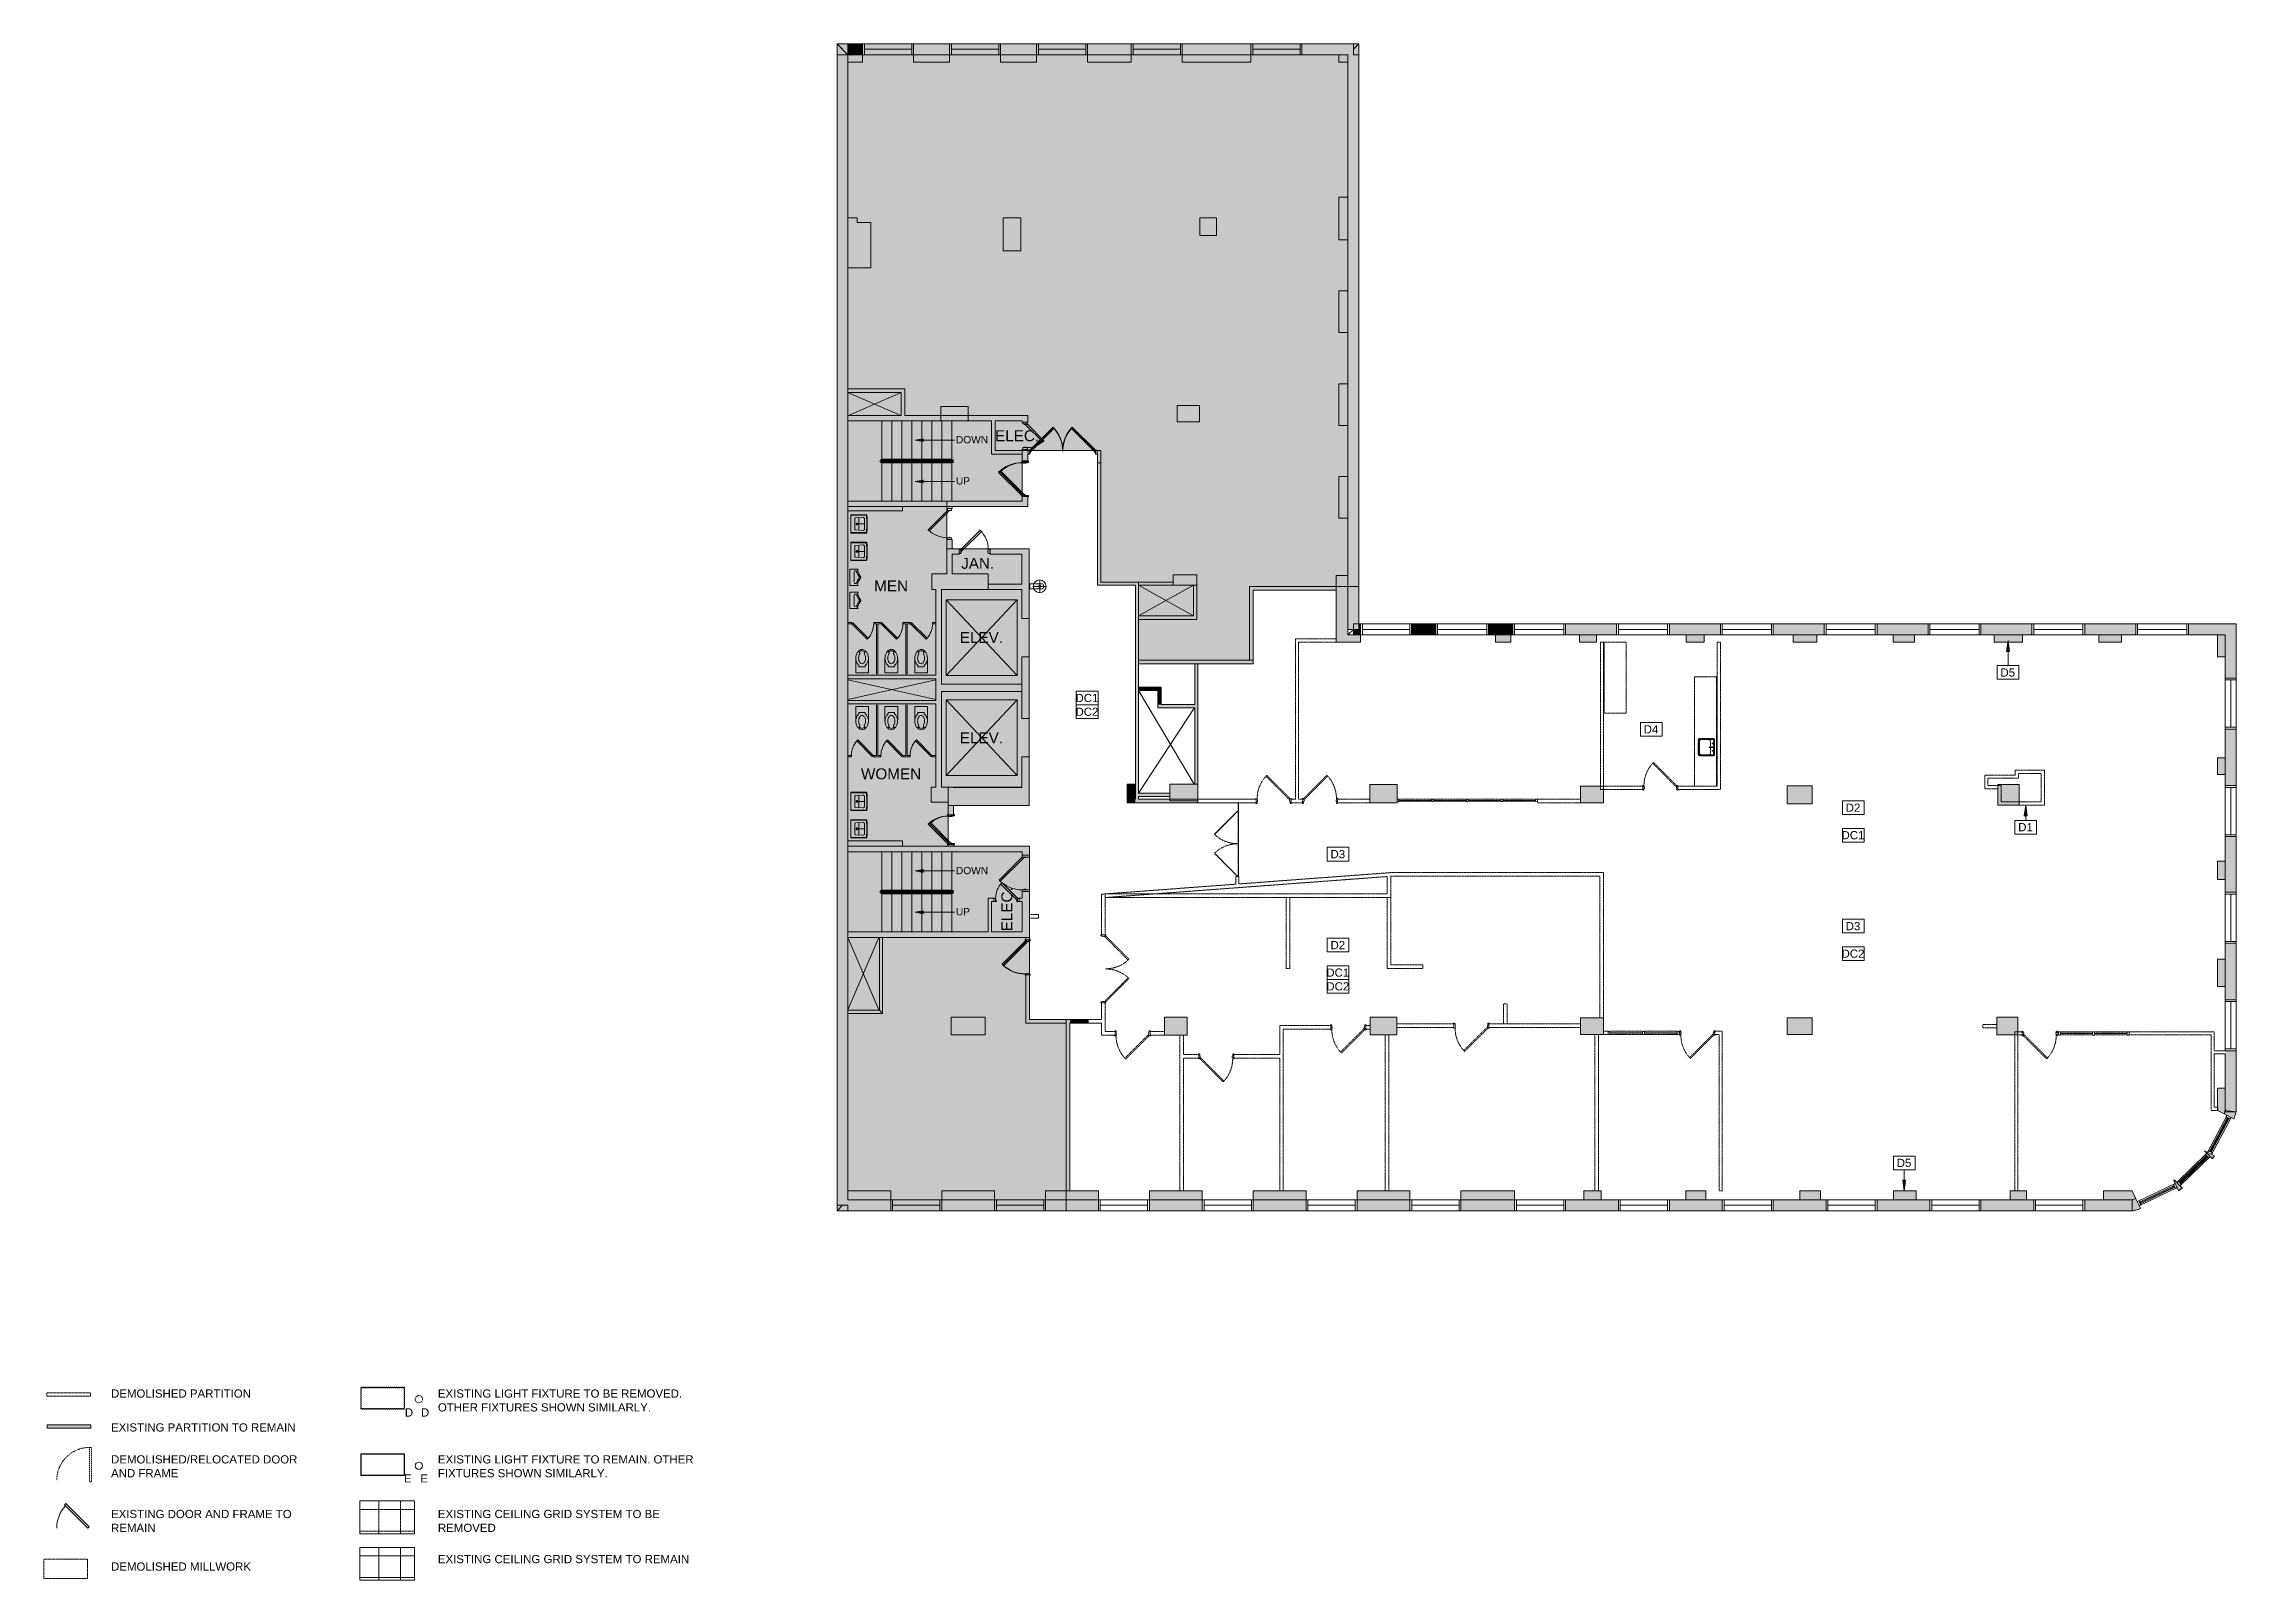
# Model space of a CAD drawing. Header units: inches. Extents: x 624 to 3032, y -334 to 1354.
import ezdxf

# ---------------------------------------------------------------- set-up
doc = ezdxf.new("R2010")
doc.units = ezdxf.units.IN
doc.header["$MEASUREMENT"] = 0
for name, pattern in [('Dash 1_16_', [0.125, 0.0625, -0.0625]), ('Demolished', [0.1875, 0.125, -0.0625]), ('Demolished 3_16_', [0.28125, 0.1875, -0.09375])]:
    doc.linetypes.add(name, pattern=pattern)
for name, color, linetype, lineweight in [('1600 K ST 6th Floor-Clean-REVISED_dwg', 8, 'Continuous', 9), ('A-Anno-Bldg', 7, 'Continuous', 9), ('A-ANNO-KEYN', 231, 'Continuous', 9), ('A-COLS', 52, 'Continuous', 13), ('A-Cols-Bldg', 7, 'Continuous', 9), ('A-DETL', 90, 'Continuous', 9), ('A-DETL-DEMO', 6, 'Demolished 3_16_', 9), ('A-DETL-GENF', 92, 'Continuous', 9), ('A-DETL-MBND', 5, 'Continuous', 9), ('A-DETL-THIN', 151, 'Continuous', 9), ('A-DOOR', 31, 'Continuous', 13), ('A-Door-Exst', 7, 'Continuous', 9), ('A-GLAZ-CURT', 52, 'Demolished', 9), ('A-GLAZ-CWMG', 51, 'Demolished', 9), ('A-Glaz-Exst', 7, 'Continuous', 9), ('A-WALL', 113, 'Continuous', 13), ('A-Wall-Exst', 7, 'Continuous', 9), ('A-WALL-PATT', 111, 'Continuous', 13), ('G-ANNO-TEXT', 231, 'Continuous', 9), ('I-WALL', 2, 'Continuous', 13), ('P-SANR-FIXT', 6, 'Demolished', 9), ('Q-CASE', 31, 'Demolished', 9), ('XAR$0$AFLEV', 7, 'Continuous', 9), ('XAR$0$AFLST', 7, 'Continuous', 9), ('XAR$0$AWA', 7, 'Continuous', 9), ('XAR$0$PFI', 7, 'Continuous', 9)]:
    doc.layers.add(name, color=color, linetype=linetype, lineweight=lineweight)
doc.styles.add('Arial', font='arial.ttf', dxfattribs={"height": 9})
doc.styles.add('Swis721 Lt BT', font='swissl.ttf', dxfattribs={"height": 12})
doc.styles.add('Swis721 Lt BT_1', font='swissl.ttf', dxfattribs={"height": 8})
doc.styles.add('Swis721 Lt BT_2', font='swissl.ttf', dxfattribs={"height": 9})

msp = doc.modelspace()

# ---------------------------------------------------------------- texts
at = {"layer": 'A-ANNO-KEYN', "char_height": 9, "attachment_point": 1, "style": 'Arial'}
for s, insert, width in [('D5', (2772.7, 667.7), 19.695), ('DC1', (1757.1, 639.7), 30.906), ('DC2', (1757.1, 624.6), 30.906), ('D4', (2381, 605.3), 19.695), ('D2', (2602.8, 519.2), 19.695), ('DC1', (2598.2, 489), 30.906), ('D1', (2792.2, 497.8), 19.695), ('D3', (2037.1, 468.2), 19.695), ('D3', (2602.8, 389.1), 19.695), ('D2', (2037.1, 368.3), 19.695), ('DC1', (2032.5, 338.1), 30.906), ('DC2', (2598.2, 358.9), 30.906), ('DC2', (2032.5, 323), 30.906), ('D5', (2658.8, 129.1), 19.695)]:
    msp.add_mtext(s, dxfattribs=dict(at, insert=insert, width=width))
at = {"layer": 'G-ANNO-TEXT', "color": 7, "char_height": 9, "attachment_point": 1, "style": 'Swis721 Lt BT_2'}
for s, insert, width in [('DEMOLISHED PARTITION ', (698.1, -124.2), 180.891), ('OTHER FIXTURES SHOWN SIMILARLY.', (1057, -139.4), 266.943), ('EXISTING LIGHT FIXTURE TO BE REMOVED. ', (1057, -124.2), 310.272), ('EXISTING PARTITION TO REMAIN', (698.1, -161.4), 229.674), ('D', (1020.7, -145), 10.908), ('D', (1038.4, -145), 10.908), ('AND FRAME', (698.1, -211.7), 85.749), ('DEMOLISHED/RELOCATED DOOR ', (698.1, -196.5), 242.703), ('EXISTING LIGHT FIXTURE TO REMAIN. OTHER ', (1057, -196.5), 324.21), ('FIXTURES SHOWN SIMILARLY.', (1057, -211.7), 212.403), ('E', (1019.7, -217.4), 9.393), ('E', (1037.7, -217.4), 9.393), ('EXISTING DOOR AND FRAME TO ', (698.1, -256.5), 233.007), ('EXISTING CEILING GRID SYSTEM TO BE ', (1057, -256.5), 282.396), ('REMAIN', (698.1, -271.7), 56.055), ('REMOVED', (1057, -271.7), 73.023), ('EXISTING CEILING GRID SYSTEM TO REMAIN', (1057, -306), 314.817), ('DEMOLISHED MILLWORK', (698.1, -314.2), 179.376)]:
    msp.add_mtext(s, dxfattribs=dict(at, insert=insert, width=width))

# ---------------------------------------------------------------- blocks, each defined once
blk = doc.blocks.new('Walls 1 - Walls 1-7029748-Level XX  DEMOLITION')
at = {"layer": 'A-WALL', "lineweight": 9}
h = blk.add_hatch(color=7, dxfattribs=at)
h.paths.add_polyline_path([(12, 372.3), (211.4, 372.3), (211.4, 422.5), (203.4, 422.5), (203.4, 415.2), (200.1, 415.2), (200.1, 411.7), (203.4, 411.7), (203.4, 378.3), (169.5, 378.3), (169.5, 411.7), (172.1, 411.7), (172.1, 415.2), (166, 415.2), (166, 378.3), (12, 378.3)], flags=0)
h.paths.add_polyline_path([(203.4, 462.5), (211.4, 462.5), (211.4, 472.3), (12, 472.3), (12, 466.3), (203.4, 466.3)], flags=0)
h.paths.add_polyline_path([(122, 520.9), (122, 537.1), (114.5, 537.1), (114.5, 642.5), (203, 642.5), (203, 650.5), (114.5, 650.5), (114.5, 754.3), (166, 754.3), (166, 771.5), (126.5, 771.5), (126.5, 793), (134, 793), (134, 799), (126.5, 799), (126.5, 809.2), (120.5, 809.2), (120.5, 771.5), (104, 771.5), (104, 754.3), (108.5, 754.3), (108.5, 660.1), (12, 660.1), (12, 656.2), (108.5, 656.2), (108.5, 632.6), (12, 632.6), (12, 628.6), (108.5, 628.6), (108.5, 537.1), (103.5, 537.1), (103.5, 520.9), (114.5, 520.9)], flags=0)
h.paths.add_polyline_path([(211, 612.5), (211, 680.5), (203, 642.5)], flags=0)
h.paths.add_polyline_path([(286.1, 902.8), (286.1, 903.1), (289.6, 907.1), (285.7, 907.1), (286.1, 903.1), (285.7, 903.1), (285.7, 902.8)], flags=0)
h.paths.add_polyline_path([(174, 903.1), (203.4, 903.1), (203.4, 907.1), (173.5, 907.1), (173.5, 939.5), (203.4, 939.5), (203.4, 938.2), (209.4, 938.2), (209.4, 945.5), (144, 945.5), (144, 939.5), (169.5, 939.5), (169.5, 903.1), (173.5, 903.1)], flags=0)
h.paths.add_polyline_path([(209.4, 907.1), (209.4, 908.2), (203.4, 908.2), (203.4, 907.1)], flags=0)
h.paths.add_polyline_path([(114, 939.5), (114, 945.5), (74.5, 945.5), (74.5, 974.7), (12, 974.7), (12, 970.7), (70.5, 970.7), (70.5, 945.5), (12, 945.5), (12, 939.5), (53.8, 939.5)], flags=0)
at = {"layer": 'A-WALL', "color": 8, "lineweight": 20}
for p, q in [((74.5, 974.7), (12, 974.7)), ((12, 974.7), (12, 970.7)), ((12, 970.7), (70.5, 970.7)), ((70.5, 970.7), (70.5, 945.5)), ((74.5, 945.5), (74.5, 974.7)), ((70.5, 945.5), (12, 945.5)), ((12, 945.5), (12, 939.5)), ((12, 939.5), (114, 939.5)), ((114, 945.5), (74.5, 945.5)), ((114, 939.5), (114, 945.5)), ((209.4, 945.5), (144, 945.5)), ((144, 945.5), (144, 939.5)), ((144, 939.5), (169.5, 939.5)), ((169.5, 939.5), (169.5, 903.1)), ((173.5, 907.1), (173.5, 939.5)), ((173.5, 939.5), (203.4, 939.5)), ((203.4, 939.5), (203.4, 938.2)), ((209.4, 938.2), (209.4, 945.5)), ((203.4, 938.2), (209.4, 938.2)), ((169.5, 903.1), (203.4, 903.1)), ((203.4, 907.1), (173.5, 907.1)), ((209.4, 908.2), (203.4, 908.2)), ((203.4, 908.2), (203.4, 907.1)), ((203.4, 903.1), (203.4, 895.6)), ((203.4, 895.6), (209.4, 895.6)), ((209.4, 907.1), (209.4, 908.2)), ((209.7, 907.1), (209.4, 907.1)), ((209.4, 895.6), (209.4, 903.1)), ((209.4, 903.1), (209.7, 903.1)), ((209.7, 903.1), (209.7, 907.1)), ((289.6, 907.1), (285.7, 907.1)), ((285.7, 907.1), (285.7, 902.8)), ((285.7, 902.8), (286.1, 902.8)), ((286.1, 902.8), (286.1, 893.4)), ((286.1, 893.4), (289.6, 893.4)), ((289.6, 893.4), (289.6, 907.1)), ((126.5, 809.2), (120.5, 809.2)), ((120.5, 809.2), (120.5, 771.5)), ((126.5, 799), (126.5, 809.2)), ((134, 799), (126.5, 799)), ((134, 793), (134, 799)), ((120.5, 771.5), (104, 771.5)), ((104, 771.5), (104, 754.3)), ((126.5, 771.5), (126.5, 793)), ((126.5, 793), (134, 793)), ((166, 771.5), (126.5, 771.5)), ((166, 754.3), (166, 771.5)), ((104, 754.3), (108.5, 754.3)), ((108.5, 754.3), (108.5, 660.1)), ((114.5, 650.5), (114.5, 754.3)), ((114.5, 754.3), (166, 754.3)), ((211, 680.5), (203, 680.5)), ((203, 680.5), (203, 650.5)), ((211, 612.5), (211, 680.5)), ((108.5, 660.1), (12, 660.1)), ((12, 660.1), (12, 656.2)), ((12, 656.2), (108.5, 656.2)), ((108.5, 656.2), (108.5, 632.6)), ((203, 650.5), (114.5, 650.5)), ((108.5, 632.6), (12, 632.6)), ((12, 632.6), (12, 628.6)), ((12, 628.6), (108.5, 628.6)), ((108.5, 628.6), (108.5, 537.1)), ((114.5, 537.1), (114.5, 642.5)), ((114.5, 642.5), (203, 642.5)), ((203, 642.5), (203, 612.5)), ((203, 612.5), (211, 612.5)), ((108.5, 537.1), (103.5, 537.1)), ((103.5, 537.1), (103.5, 520.9)), ((122, 537.1), (114.5, 537.1)), ((122, 520.9), (122, 537.1)), ((103.5, 520.9), (122, 520.9)), ((211.4, 472.3), (12, 472.3)), ((12, 472.3), (12, 466.3)), ((12, 466.3), (203.4, 466.3)), ((203.4, 466.3), (203.4, 462.5)), ((203.4, 462.5), (211.4, 462.5)), ((211.4, 462.5), (211.4, 472.3)), ((172.1, 415.2), (166, 415.2)), ((166, 415.2), (166, 378.3)), ((169.5, 378.3), (169.5, 411.7)), ((169.5, 411.7), (172.1, 411.7)), ((172.1, 411.7), (172.1, 415.2)), ((203.4, 415.2), (200.1, 415.2)), ((200.1, 415.2), (200.1, 411.7)), ((200.1, 411.7), (203.4, 411.7)), ((211.4, 422.5), (203.4, 422.5)), ((203.4, 422.5), (203.4, 415.2)), ((203.4, 411.7), (203.4, 395.5)), ((211.4, 395.8), (211.4, 422.5)), ((203.4, 395.5), (203.4, 378.3)), ((211.4, 372.3), (211.4, 395.8)), ((166, 378.3), (12, 378.3)), ((12, 378.3), (12, 372.3)), ((12, 372.3), (211.4, 372.3)), ((203.4, 378.3), (169.5, 378.3))]:
    blk.add_line(p, q, dxfattribs=at)
blk = doc.blocks.new('Door - Single - Solid Door 2_ 6_-7558710-Level XX  DEMOLITION')
at = {"layer": 'A-DOOR'}
h = blk.add_hatch(color=250, dxfattribs=at)
h.paths.add_polyline_path([(-12.6, -2.9), (-12.6, -3.7), (-11.1, -3.7), (-11.1, 0.8), (-10.6, 0.8), (-10.6, 2.3), (-11.1, 2.3), (-11.1, 3.8), (-12.6, 3.8), (-12.6, 3.1), (-12.3, 3.1), (-12.3, -2.9)], flags=0)
h.paths.add_polyline_path([(18.6, 2.3), (18.6, 0.8), (19.1, 0.8), (19.1, -3.7), (20.6, -3.7), (20.6, -2.9), (20.2, -2.9), (20.2, 3.1), (20.6, 3.1), (20.6, 3.8), (19.1, 3.8), (19.1, 2.3)], flags=0)
at = {"layer": 'A-DOOR', "color": 8, "lineweight": 20}
for p, q in [((-11, 3.8), (10.2, 25.1)), ((11.2, 24.1), (-10, 2.9)), ((10.2, 25.1), (11.2, 24.1)), ((-12.6, 3.8), (-12.6, 3.1)), ((-11.1, 3.8), (-12.6, 3.8)), ((-11.1, 2.3), (-11.1, 3.8)), ((-10.6, 2.3), (-11.1, 2.3)), ((-11.1, -3.7), (-11.1, 0.8)), ((-11.1, 0.8), (-10.6, 0.8)), ((-10, 2.9), (-11, 3.8)), ((-10.6, 0.8), (-10.6, 2.3)), ((19.1, 2.3), (18.6, 2.3)), ((18.6, 2.3), (18.6, 0.8)), ((18.6, 0.8), (19.1, 0.8)), ((20.6, 3.8), (19.1, 3.8)), ((19.1, 3.8), (19.1, 2.3)), ((19.1, 0.8), (19.1, -3.7)), ((20.6, 3.1), (20.6, 3.8)), ((-12.6, -2.9), (-12.6, -3.7)), ((-12.6, -3.7), (-11.1, -3.7)), ((19.1, -3.7), (20.6, -3.7)), ((20.6, -3.7), (20.6, -2.9))]:
    blk.add_line(p, q, dxfattribs=at)
at = {"layer": 'A-DOOR', "lineweight": 9}
blk.add_arc((-11, 3.8), 30, 359.5, 45, dxfattribs=at)
blk = doc.blocks.new('Door - Single - Solid Door-7036739-Level XX  DEMOLITION')
at = {"layer": 'A-DOOR'}
h = blk.add_hatch(color=250, dxfattribs=at)
h.paths.add_polyline_path([(-15.6, 3.8), (-15.6, 3.1), (-15.3, 3.1), (-15.3, -2.9), (-15.6, -2.9), (-15.6, -3.7), (-14.1, -3.7), (-14.1, 0.8), (-13.6, 0.8), (-13.6, 2.3), (-14.1, 2.3), (-14.1, 3.8), (-15.3, 3.8)], flags=0)
h.paths.add_polyline_path([(21.6, 0.8), (22.1, 0.8), (22.1, -3.7), (23.6, -3.7), (23.6, -2.9), (23.2, -2.9), (23.2, 3.1), (23.6, 3.1), (23.6, 3.8), (22.1, 3.8), (22.1, 2.3), (21.6, 2.3), (21.6, 2)], flags=0)
at = {"layer": 'A-DOOR', "color": 8, "lineweight": 20}
for p, q in [((-14, 3.8), (11.4, 29.3)), ((12.4, 28.3), (-13, 2.9)), ((11.4, 29.3), (12.4, 28.3)), ((-15.6, 3.8), (-15.6, 3.1)), ((-14.1, 3.8), (-15.6, 3.8)), ((-14.1, 2.3), (-14.1, 3.8)), ((-13.6, 2.3), (-14.1, 2.3)), ((-14.1, -3.7), (-14.1, 0.8)), ((-14.1, 0.8), (-13.6, 0.8)), ((-13, 2.9), (-14, 3.8)), ((-13.6, 0.8), (-13.6, 2.3)), ((22.1, 2.3), (21.6, 2.3)), ((21.6, 2.3), (21.6, 0.8)), ((21.6, 0.8), (22.1, 0.8)), ((23.6, 3.8), (22.1, 3.8)), ((22.1, 3.8), (22.1, 2.3)), ((22.1, 0.8), (22.1, -3.7)), ((23.6, 3.1), (23.6, 3.8)), ((-15.6, -2.9), (-15.6, -3.7)), ((-15.6, -3.7), (-14.1, -3.7)), ((22.1, -3.7), (23.6, -3.7)), ((23.6, -3.7), (23.6, -2.9))]:
    blk.add_line(p, q, dxfattribs=at)
at = {"layer": 'A-DOOR', "lineweight": 9}
blk.add_arc((-14, 3.8), 36, 359.5, 45, dxfattribs=at)
blk = doc.blocks.new('Door - Glass Double - Full Rail - Long Pull-7433895-Level XX  DEMOLITION')
at = {"layer": 'A-DOOR', "color": 8, "lineweight": 20}
for p, q in [((-36, 1.3), (-10.5, 26.7)), ((-9.8, 26), (-35.3, 0.6)), ((-10.5, 26.7), (-9.8, 26)), ((10.5, 26.7), (9.8, 26)), ((9.8, 26), (35.3, 0.6)), ((36, 1.3), (10.5, 26.7)), ((-35.3, 0.6), (-36, 1.3)), ((35.3, 0.6), (36, 1.3))]:
    blk.add_line(p, q, dxfattribs=at)
at = {"layer": 'A-DOOR', "lineweight": 9}
for centre, start, end in [((-36, 1.3), 359.5, 45), ((36, 1.3), 135, 180.5)]:
    blk.add_arc(centre, 36, start, end, dxfattribs=at)
blk = doc.blocks.new('Door - Double - Solid-7227021-Level XX  DEMOLITION')
at = {"layer": 'A-DOOR', "color": 10, "linetype": 'Demolished', "lineweight": 20}
for p, q in [((-38.1, 2.8), (-12.6, 28.3)), ((-11.6, 27.3), (-37.1, 1.9)), ((-12.6, 28.3), (-11.6, 27.3)), ((8.6, 28.3), (7.6, 27.3)), ((7.6, 27.3), (33.1, 1.9)), ((34.1, 2.8), (8.6, 28.3)), ((-39.7, 2.8), (-39.7, 2.1)), ((-38.2, 2.8), (-39.7, 2.8)), ((-38.2, 1.3), (-38.2, 2.8)), ((-37.7, 1.3), (-38.2, 1.3)), ((-37.1, 1.9), (-38.1, 2.8)), ((-37.7, -1.2), (-37.7, 1.3)), ((33.1, 1.9), (34.1, 2.8)), ((34.2, 1.3), (33.7, 1.3)), ((33.7, 1.3), (33.7, -1.2)), ((35.7, 2.8), (34.2, 2.8)), ((34.2, 2.8), (34.2, 1.3)), ((35.7, 2.1), (35.7, 2.8)), ((-39.7, -1.9), (-39.7, -2.7)), ((-39.7, -2.7), (-38.2, -2.7)), ((-38.2, -2.7), (-38.2, -1.2)), ((-38.2, -1.2), (-37.7, -1.2)), ((33.7, -1.2), (34.2, -1.2)), ((34.2, -1.2), (34.2, -2.7)), ((34.2, -2.7), (35.7, -2.7)), ((35.7, -2.7), (35.7, -1.9))]:
    blk.add_line(p, q, dxfattribs=at)
at = {"layer": 'A-DOOR', "color": 7, "linetype": 'Demolished', "lineweight": 9}
for centre, start, end in [((-38.1, 2.8), 359.5, 45), ((34.1, 2.8), 135, 180.5)]:
    blk.add_arc(centre, 36, start, end, dxfattribs=at)
blk = doc.blocks.new('System Panel - Glazed-7229326-Level XX  DEMOLITION')
at = {"layer": 'A-GLAZ-CURT', "color": 10, "lineweight": 20}
for p, q in [((36, 0.375), (-36, 0.375)), ((-36, 0.375), (-36, -0.125)), ((36, -0.125), (36, 0.375)), ((-36, -0.125), (36, -0.125))]:
    blk.add_line(p, q, dxfattribs=at)
blk = doc.blocks.new('System Panel - Glazed-7227559-Level XX  DEMOLITION')
at = {"layer": 'A-GLAZ-CURT', "color": 10, "lineweight": 20}
for p, q in [((4.5, 0.375), (-4.5, 0.375)), ((-4.5, 0.375), (-4.5, -0.125)), ((4.5, -0.125), (4.5, 0.375)), ((-4.5, -0.125), (4.5, -0.125))]:
    blk.add_line(p, q, dxfattribs=at)
blk = doc.blocks.new('CW-Double Glass Door - Patch - Short Pull-7228927-Level XX  DEMOLITION')
at = {"layer": 'A-DOOR', "color": 10, "linetype": 'Demolished', "lineweight": 20}
for p, q in [((-35.8, 1.3), (-10.5, 26.5)), ((-10.2, 26.2), (-35.5, 1)), ((-10.5, 26.5), (-10.2, 26.2)), ((10.5, 26.5), (10.2, 26.2)), ((10.2, 26.2), (35.5, 1)), ((35.8, 1.3), (10.5, 26.5)), ((-35.5, 1), (-35.8, 1.3)), ((35.5, 1), (35.8, 1.3))]:
    blk.add_line(p, q, dxfattribs=at)
at = {"layer": 'A-DOOR', "color": 7, "linetype": 'Demolished', "lineweight": 9}
for centre, start, end in [((-35.8, 1.3), 359.5, 45), ((35.8, 1.3), 135, 180.5)]:
    blk.add_arc(centre, 35.7, start, end, dxfattribs=at)
blk = doc.blocks.new('Door - Single - Solid Door-7228970-Level XX  DEMOLITION')
at = {"layer": 'A-DOOR', "color": 10, "linetype": 'Demolished', "lineweight": 20}
for p, q in [((-15.6, 2.4), (-14.1, 2.4)), ((-15.6, 1.7), (-15.6, 2.4)), ((-14.1, 2.4), (-14.1, 0.4)), ((-14.1, 0.4), (-13.6, 0.4)), ((-13.6, 0.4), (-13.6, -1.1)), ((21.6, 0.4), (22.1, 0.4)), ((21.6, -1.1), (21.6, 0.4)), ((22.1, 2.4), (23.6, 2.4)), ((22.1, 0.4), (22.1, 2.4)), ((23.6, 2.4), (23.6, 1.7)), ((-15.6, -2.6), (-15.6, -1.8)), ((-14.1, -2.6), (-15.6, -2.6)), ((-14.1, -1.1), (-14.1, -2.6)), ((-13.6, -1.1), (-14.1, -1.1)), ((-13, -1.6), (-14, -2.6)), ((-14, -2.6), (11.4, -28)), ((12.4, -27.1), (-13, -1.6)), ((22.1, -1.1), (21.6, -1.1)), ((22.1, -2.6), (22.1, -1.1)), ((23.6, -2.6), (22.1, -2.6)), ((23.6, -1.8), (23.6, -2.6)), ((11.4, -28), (12.4, -27.1))]:
    blk.add_line(p, q, dxfattribs=at)
at = {"layer": 'A-DOOR', "color": 7, "linetype": 'Demolished', "lineweight": 9}
blk.add_arc((-14, -2.6), 36, 315, 0.5, dxfattribs=at)
blk = doc.blocks.new('existing columns - existing columns-7228682-Level XX  DEMOLITION')
at = {"layer": 'A-COLS', "lineweight": 9}
h = blk.add_hatch(color=7, dxfattribs=at)
h.paths.add_polyline_path([(359.5, 264.8), (384.5, 264.8), (384.5, 284.8), (359.5, 284.8), (359.5, 267.1)], flags=0)
h.paths.add_polyline_path([(605.9, 265.1), (614.7, 265.1), (614.7, 284.6), (585.2, 284.6), (585.2, 265.1), (601.9, 265.1)], flags=0)
h.paths.add_polyline_path([(1273.3, 265.1), (1296.6, 265.1), (1296.6, 284.6), (1273.3, 284.6)], flags=0)
h.paths.add_polyline_path([(162.6, 265.3), (162.6, 284.8), (125.4, 284.8), (125.4, 265.3)], flags=0)
h.paths.add_polyline_path([(835.9, 265.6), (841.6, 265.6), (841.6, 284.1), (816.3, 284.1), (816.3, 265.6), (831.9, 265.6)], flags=0)
h.paths.add_polyline_path([(1043.1, 265.6), (1070.8, 265.6), (1070.8, 284.1), (1043.1, 284.1)], flags=0)
h.paths.add_polyline_path([(1274.7, 517.6), (1297.9, 517.6), (1297.9, 540.1), (1274.7, 540.1)], flags=0)
h.paths.add_polyline_path([(1070.8, 518.9), (1070.8, 538.7), (1043.1, 538.7), (1043.1, 518.9)], flags=0)
h.paths.add_polyline_path([(841.6, 520.1), (841.6, 538.2), (838.1, 534.7), (838.1, 538.2), (816.3, 538.2), (816.3, 520.1), (838.1, 520.1)], flags=0)
h.paths.add_polyline_path([(604.2, 520.1), (615, 520.1), (615, 540), (585, 540), (585, 520.1)], flags=0)
h.paths.add_polyline_path([(365.4, 522.4), (396.2, 522.4), (396.2, 540.6), (365.4, 540.6), (365.4, 524.1)], flags=0)
h.paths.add_polyline_path([(369, 759), (395, 759), (395, 770.5), (369, 770.5)], flags=0)
at = {"layer": 'A-COLS', "color": 8, "lineweight": 20}
for p, q in [((395, 770.5), (369, 770.5)), ((369, 770.5), (369, 759)), ((395, 759), (395, 770.5)), ((369, 759), (395, 759)), ((396.2, 540.6), (365.4, 540.6)), ((365.4, 540.6), (365.4, 522.4)), ((396.2, 522.4), (396.2, 540.6)), ((615, 540), (585, 540)), ((585, 540), (585, 520.1)), ((615, 520.1), (615, 540)), ((841.6, 538.2), (816.3, 538.2)), ((816.3, 538.2), (816.3, 520.1)), ((841.6, 520.1), (841.6, 538.2)), ((1070.8, 538.7), (1043.1, 538.7)), ((1043.1, 538.7), (1043.1, 518.9)), ((1070.8, 518.9), (1070.8, 538.7)), ((1297.9, 540.1), (1274.7, 540.1)), ((1274.7, 540.1), (1274.7, 517.6)), ((1297.9, 517.6), (1297.9, 540.1)), ((365.4, 522.4), (396.2, 522.4)), ((585, 520.1), (615, 520.1)), ((816.3, 520.1), (841.6, 520.1)), ((1043.1, 518.9), (1070.8, 518.9)), ((1274.7, 517.6), (1297.9, 517.6)), ((162.6, 284.8), (125.4, 284.8)), ((125.4, 284.8), (125.4, 265.3)), ((125.4, 265.3), (162.6, 265.3)), ((162.6, 265.3), (162.6, 284.8)), ((384.5, 284.8), (359.5, 284.8)), ((359.5, 284.8), (359.5, 264.8)), ((359.5, 264.8), (384.5, 264.8)), ((384.5, 264.8), (384.5, 284.8)), ((614.7, 284.6), (585.2, 284.6)), ((585.2, 284.6), (585.2, 265.1)), ((585.2, 265.1), (614.7, 265.1)), ((614.7, 265.1), (614.7, 284.6)), ((841.6, 284.1), (816.3, 284.1)), ((816.3, 284.1), (816.3, 265.6)), ((816.3, 265.6), (841.6, 265.6)), ((841.6, 265.6), (841.6, 284.1)), ((1070.8, 284.1), (1043.1, 284.1)), ((1043.1, 284.1), (1043.1, 265.6)), ((1043.1, 265.6), (1070.8, 265.6)), ((1070.8, 265.6), (1070.8, 284.1)), ((1296.6, 284.6), (1273.3, 284.6)), ((1273.3, 284.6), (1273.3, 265.1)), ((1273.3, 265.1), (1296.6, 265.1)), ((1296.6, 265.1), (1296.6, 284.6))]:
    blk.add_line(p, q, dxfattribs=at)
blk = doc.blocks.new('perimeter columns - perimeter columns-7228800-Level XX  DEMOLITION')
at = {"layer": 'A-COLS', "lineweight": 9}
h = blk.add_hatch(color=7, dxfattribs=at)
h.paths.add_polyline_path([(12, 84), (59, 84), (59, 94), (12, 94)], flags=0)
h.paths.add_polyline_path([(173, 84), (173, 94), (115, 94), (115, 84)], flags=0)
h.paths.add_polyline_path([(229, 84), (287, 84), (287, 94), (229, 94)], flags=0)
h.paths.add_polyline_path([(457, 84), (515, 84), (515, 94), (457, 94)], flags=0)
h.paths.add_polyline_path([(343, 84), (401, 84), (401, 94), (343, 94)], flags=0)
h.paths.add_polyline_path([(820, 84), (839, 84), (839, 94), (820, 94)], flags=0)
h.paths.add_polyline_path([(685, 84), (744, 84), (744, 94), (685, 94)], flags=0)
h.paths.add_polyline_path([(605.9, 84), (629, 84), (629, 94), (571, 94), (571, 84), (601.9, 84)], flags=0)
h.paths.add_polyline_path([(1080, 84), (1080, 94), (1057, 94), (1057, 84)], flags=0)
h.paths.add_polyline_path([(1160, 84), (1185, 84), (1185, 94), (1160, 94)], flags=0)
h.paths.add_polyline_path([(932, 84), (954, 84), (954, 94), (932, 94)], flags=0)
h.paths.add_polyline_path([(1390.5, 84), (1421.5, 84), (1426.2, 85.3), (1422.1, 94), (1390.5, 94)], flags=0)
h.paths.add_polyline_path([(1288, 84), (1306, 84), (1306, 94), (1288, 94)], flags=0)
h.paths.add_polyline_path([(1523, 178.6), (1524.2, 182.3), (1524.2, 206.5), (1515.9, 206.5), (1515.9, 182.3), (1519.4, 180.5)], flags=0)
h.paths.add_polyline_path([(1524.2, 318.2), (1524.2, 348.2), (1515.9, 348.2), (1515.9, 318.2)], flags=0)
h.paths.add_polyline_path([(1524.2, 436), (1524.2, 456), (1515.9, 456), (1515.9, 436)], flags=0)
h.paths.add_polyline_path([(1524.2, 551), (1524.2, 569.5), (1515.9, 569.5), (1515.9, 551)], flags=0)
h.paths.add_polyline_path([(1515.9, 680.5), (1524.2, 680.5), (1524.2, 704.5), (1515.9, 704.5)], flags=0)
h.paths.add_polyline_path([(547.9, 696.5), (574.9, 696.5), (574.9, 704.5), (560.9, 704.5), (560.9, 769.7), (547.9, 769.7), (547.9, 710.5)], flags=0)
h.paths.add_polyline_path([(815.2, 696.5), (833.7, 696.5), (833.7, 704.5), (815.2, 704.5)], flags=0)
h.paths.add_polyline_path([(952.2, 696.5), (952.2, 704.5), (932.2, 704.5), (932.2, 696.5)], flags=0)
h.paths.add_polyline_path([(739.8, 696.5), (739.8, 704.5), (722.8, 704.5), (722.8, 696.5)], flags=0)
h.paths.add_polyline_path([(1301.5, 696.5), (1301.5, 704.5), (1270.5, 704.5), (1270.5, 696.5), (1297.9, 696.5)], flags=0)
h.paths.add_polyline_path([(1183, 696.5), (1183, 704.5), (1159.7, 704.5), (1159.7, 696.5)], flags=0)
h.paths.add_polyline_path([(1385.5, 696.5), (1410.5, 696.5), (1410.5, 704.5), (1385.5, 704.5)], flags=0)
h.paths.add_polyline_path([(1075.7, 696.5), (1075.7, 704.5), (1049.7, 704.5), (1049.7, 696.5)], flags=0)
at = {"layer": 'A-COLS', "color": 8, "lineweight": 20}
for p, q in [((560.9, 769.7), (547.9, 769.7)), ((547.9, 769.7), (547.9, 696.5)), ((560.9, 704.5), (560.9, 769.7)), ((574.9, 704.5), (560.9, 704.5)), ((574.9, 696.5), (574.9, 704.5)), ((739.8, 704.5), (722.8, 704.5)), ((722.8, 704.5), (722.8, 696.5)), ((739.8, 696.5), (739.8, 704.5)), ((833.7, 704.5), (815.2, 704.5)), ((815.2, 704.5), (815.2, 696.5)), ((833.7, 696.5), (833.7, 704.5)), ((952.2, 704.5), (932.2, 704.5)), ((932.2, 704.5), (932.2, 696.5)), ((952.2, 696.5), (952.2, 704.5)), ((1075.7, 704.5), (1049.7, 704.5)), ((1049.7, 704.5), (1049.7, 696.5)), ((1075.7, 696.5), (1075.7, 704.5)), ((1183, 704.5), (1159.7, 704.5)), ((1159.7, 704.5), (1159.7, 696.5)), ((1183, 696.5), (1183, 704.5)), ((1301.5, 704.5), (1270.5, 704.5)), ((1270.5, 704.5), (1270.5, 696.5)), ((1301.5, 696.5), (1301.5, 704.5)), ((1410.5, 704.5), (1385.5, 704.5)), ((1385.5, 704.5), (1385.5, 696.5)), ((1410.5, 696.5), (1410.5, 704.5)), ((1515.9, 704.5), (1515.9, 680.5)), ((1524.2, 704.5), (1515.9, 704.5)), ((1524.2, 680.5), (1524.2, 704.5)), ((547.9, 696.5), (574.9, 696.5)), ((722.8, 696.5), (739.8, 696.5)), ((815.2, 696.5), (833.7, 696.5)), ((932.2, 696.5), (952.2, 696.5)), ((1049.7, 696.5), (1075.7, 696.5)), ((1159.7, 696.5), (1183, 696.5)), ((1270.5, 696.5), (1301.5, 696.5)), ((1385.5, 696.5), (1410.5, 696.5)), ((1515.9, 680.5), (1524.2, 680.5)), ((1524.2, 569.5), (1515.9, 569.5)), ((1515.9, 569.5), (1515.9, 551)), ((1524.2, 551), (1524.2, 569.5)), ((1515.9, 551), (1524.2, 551)), ((1524.2, 456), (1515.9, 456)), ((1515.9, 456), (1515.9, 436)), ((1515.9, 436), (1524.2, 436)), ((1524.2, 436), (1524.2, 456)), ((1524.2, 348.2), (1515.9, 348.2)), ((1515.9, 348.2), (1515.9, 318.2)), ((1524.2, 318.2), (1524.2, 348.2)), ((1515.9, 318.2), (1524.2, 318.2)), ((1524.2, 206.5), (1515.9, 206.5)), ((1515.9, 206.5), (1515.9, 182.3)), ((1524.2, 182.3), (1524.2, 206.5)), ((1515.9, 182.3), (1523, 178.6)), ((12, 94), (12, 84)), ((59, 94), (12, 94)), ((12, 84), (59, 84)), ((59, 84), (59, 94)), ((115, 94), (115, 84)), ((173, 94), (115, 94)), ((115, 84), (173, 84)), ((173, 84), (173, 94)), ((229, 94), (229, 84)), ((287, 94), (229, 94)), ((229, 84), (287, 84)), ((287, 84), (287, 94)), ((343, 94), (343, 84)), ((401, 94), (343, 94)), ((343, 84), (401, 84)), ((401, 84), (401, 94)), ((457, 94), (457, 84)), ((515, 94), (457, 94)), ((457, 84), (515, 84)), ((515, 84), (515, 94)), ((571, 94), (571, 84)), ((629, 94), (571, 94)), ((571, 84), (629, 84)), ((629, 84), (629, 94)), ((685, 94), (685, 84)), ((744, 94), (685, 94)), ((685, 84), (744, 84)), ((744, 84), (744, 94)), ((820, 94), (820, 84)), ((839, 94), (820, 94)), ((820, 84), (839, 84)), ((839, 84), (839, 94)), ((932, 94), (932, 84)), ((954, 94), (932, 94)), ((932, 84), (954, 84)), ((954, 84), (954, 94)), ((1057, 94), (1057, 84)), ((1080, 94), (1057, 94)), ((1057, 84), (1080, 84)), ((1080, 84), (1080, 94)), ((1160, 94), (1160, 84)), ((1185, 94), (1160, 94)), ((1160, 84), (1185, 84)), ((1185, 84), (1185, 94)), ((1288, 94), (1288, 84)), ((1306, 94), (1288, 94)), ((1288, 84), (1306, 84)), ((1306, 84), (1306, 94)), ((1422.1, 94), (1390.5, 94)), ((1390.5, 94), (1390.5, 84)), ((1390.5, 84), (1421.5, 84)), ((1426.2, 85.3), (1422.1, 94))]:
    blk.add_line(p, q, dxfattribs=at)
for start, end in [(341.5443, 343.0933), (284.4307, 286.3662)]:
    blk.add_arc((1385.3, 224.6), 145.1, start, end, dxfattribs=at)
blk = doc.blocks.new('C-Counter Top - ADJ HEIGHT-7228973-Level XX  DEMOLITION')
at = {"layer": 'Q-CASE', "color": 7}
for p, q in [((-47.3, 0), (-47.3, -0.8)), ((30.7, -0.8), (30.7, 0)), ((-47.3, -0.8), (-47.3, -25)), ((-47.3, -0.8), (30.7, -0.8)), ((30.7, -25), (30.7, -0.8)), ((-47.3, -25), (30.7, -25))]:
    blk.add_line(p, q, dxfattribs=at)
blk = doc.blocks.new('C-Counter Top - ADJ HEIGHT-7228974-Level XX  DEMOLITION')
at = {"layer": 'Q-CASE', "color": 7}
for p, q in [((-47.3, 0), (-47.3, -0.7)), ((-47.3, -0.7), (-47.3, -25)), ((-47.3, -0.7), (73, -0.7)), ((-47.3, -25), (73, -25))]:
    blk.add_line(p, q, dxfattribs=at)
blk = doc.blocks.new('P-Sink-Rectangular - PSR1918-3060176-Level XX  DEMOLITION')
at = {"layer": 'P-SANR-FIXT', "color": 7}
for p, q in [((-9.5, 5), (-9.3, 8.5)), ((-9.5, 5), (-9.3, 5)), ((-9.5, -5), (-9.5, 5)), ((-9.1, 8.5), (-9.3, 5)), ((-9.3, 5), (-9.3, -5)), ((-9, 8.8), (-5.5, 9)), ((-5.5, 8.8), (-9, 8.6)), ((-8.5, 5), (-8.4, 7)), ((-8.5, -5), (-8.5, 5)), ((-8.3, -5.5), (-8.3, 2.5)), ((-8.3, -5.5), (-8.3, 2.5)), ((-7.5, 7.9), (-5.5, 8)), ((-6.2, 4.6), (-0.5, 4.6)), ((-6.2, 4.6), (-0.5, 4.6)), ((-5.5, 9), (5.5, 9)), ((-5.5, 9), (-5.5, 8.8)), ((5.5, 8.8), (-5.5, 8.8)), ((-5.5, 8), (5.5, 8)), ((0.5, 4.6), (6.3, 4.6)), ((0.5, 4.6), (6.3, 4.6)), ((5.5, 9), (9, 8.8)), ((5.5, 9), (5.5, 8.8)), ((9, 8.6), (5.5, 8.8)), ((5.5, 8), (7.5, 7.9)), ((8.3, 2.5), (8.3, -5.5)), ((8.3, 2.5), (8.3, -5.5)), ((8.4, 7), (8.5, 5)), ((8.5, 5), (8.5, -5)), ((9.3, 5), (9.1, 8.5)), ((9.3, 8.5), (9.5, 5)), ((9.3, -5), (9.3, 5)), ((9.5, 5), (9.3, 5)), ((9.5, 5), (9.5, -5)), ((-9.5, -5), (-9.3, -5)), ((-9.3, -8.5), (-9.5, -5)), ((-9.3, -5), (-9.1, -8.5)), ((-9, -8.6), (-5.5, -8.8)), ((-5.5, -9), (-9, -8.8)), ((-8.4, -7), (-8.5, -5)), ((-5.5, -8), (-7.5, -7.9)), ((6.3, -7.6), (-6.2, -7.6)), ((6.3, -7.6), (-6.2, -7.6)), ((5.5, -8), (-5.5, -8)), ((-5.5, -9), (-5.5, -8.8)), ((-5.5, -8.8), (5.5, -8.8)), ((5.5, -9), (-5.5, -9)), ((7.5, -7.9), (5.5, -8)), ((5.5, -8.8), (9, -8.6)), ((5.5, -9), (5.5, -8.8)), ((9, -8.8), (5.5, -9)), ((8.5, -5), (8.4, -7)), ((9.1, -8.5), (9.3, -5)), ((9.5, -5), (9.3, -8.5)), ((9.5, -5), (9.3, -5))]:
    blk.add_line(p, q, dxfattribs=at)
at = {"layer": 'P-SANR-FIXT', "color": 7, "flags": 128}
for points in [[(-0.5, 7), (-0.5, 7), (-0.5, 7), (-0.5, 7), (-0.5, 6.9), (-0.5, 6.9), (-0.5, 6.9), (-0.5, 6.9), (-0.5, 6.9), (-0.5, 6.8), (-0.5, 6.8), (-0.5, 6.8), (-0.5, 6.7), (-0.5, 6.7), (-0.5, 6.7), (-0.5, 6.6), (-0.5, 6.6), (-0.5, 6.5), (-0.5, 6.5), (-0.5, 6.4), (-0.5, 6.4), (-0.5, 6.3), (-0.5, 6.2), (-0.5, 6.2), (-0.5, 6.1), (-0.5, 6), (-0.5, 6), (-0.5, 5.9), (-0.5, 5.8), (-0.5, 5.8), (-0.5, 5.7), (-0.5, 5.6), (-0.5, 5.5), (-0.5, 5.5), (-0.5, 5.4), (-0.5, 5.3), (-0.5, 5.2), (-0.5, 5.1), (-0.5, 5.1), (-0.5, 5), (-0.5, 4.9), (-0.5, 4.8), (-0.5, 4.7), (-0.5, 4.7), (-0.5, 4.6), (-0.5, 4.5), (-0.5, 4.4), (-0.5, 4.4), (-0.5, 4.3), (-0.5, 4.2), (-0.5, 4.1), (-0.5, 4.1), (-0.5, 4), (-0.5, 3.9), (-0.5, 3.9), (-0.5, 3.8), (-0.5, 3.7), (-0.5, 3.7), (-0.5, 3.6), (-0.5, 3.5), (-0.5, 3.5), (-0.5, 3.4), (-0.5, 3.4), (-0.5, 3.3), (-0.5, 3.3), (-0.5, 3.3), (-0.5, 3.2), (-0.5, 3.2), (-0.5, 3.1), (-0.5, 3.1), (-0.5, 3.1), (-0.5, 3.1), (-0.5, 3), (-0.5, 3), (-0.5, 3), (-0.5, 3), (-0.5, 3), (-0.5, 3), (-0.5, 3), (-0.5, 3)], [(0.5, 3), (0.5, 3), (0.5, 3), (0.5, 3), (0.5, 3), (0.5, 3), (0.5, 3), (0.5, 3), (0.5, 3.1), (0.5, 3.1), (0.5, 3.1), (0.5, 3.2), (0.5, 3.2), (0.5, 3.2), (0.5, 3.3), (0.5, 3.3), (0.5, 3.4), (0.5, 3.4), (0.5, 3.5), (0.5, 3.5), (0.5, 3.6), (0.5, 3.6), (0.5, 3.7), (0.5, 3.8), (0.5, 3.8), (0.5, 3.9), (0.5, 4), (0.5, 4), (0.5, 4.1), (0.5, 4.2), (0.5, 4.2), (0.5, 4.3), (0.5, 4.4), (0.5, 4.5), (0.5, 4.5), (0.5, 4.6), (0.5, 4.7), (0.5, 4.8), (0.5, 4.9), (0.5, 4.9), (0.5, 5), (0.5, 5.1), (0.5, 5.2), (0.5, 5.3), (0.5, 5.3), (0.5, 5.4), (0.5, 5.5), (0.5, 5.6), (0.5, 5.7), (0.5, 5.7), (0.5, 5.8), (0.5, 5.9), (0.5, 5.9), (0.5, 6), (0.5, 6.1), (0.5, 6.1), (0.5, 6.2), (0.5, 6.3), (0.5, 6.3), (0.5, 6.4), (0.5, 6.4), (0.5, 6.5), (0.5, 6.5), (0.5, 6.6), (0.5, 6.6), (0.5, 6.7), (0.5, 6.7), (0.5, 6.8), (0.5, 6.8), (0.5, 6.8), (0.5, 6.9), (0.5, 6.9), (0.5, 6.9), (0.5, 6.9), (0.5, 6.9), (0.5, 6.9), (0.5, 7), (0.5, 7), (0.5, 7), (0.5, 7)]]:
    blk.add_lwpolyline(points, dxfattribs=at)
at = {"layer": 'P-SANR-FIXT', "color": 7}
for centre, radius, start, end in [((-9, 8.5), 0.371, 92.5667, 177.4333), ((-9, 8.5), 0.156, 92.5667, 177.4333), ((-7.4, 6.9), 0.995, 92.5667, 177.4333), ((-6.2, 2.5), 2.1, 90, 180), ((-6.2, 2.5), 2.1, 90, 180), ((-6.2, 2.5), 2.1, 160.0288, 180), ((-6.2, 2.5), 2.1, 115.0288, 154.9712), ((-6.2, 2.5), 2.1, 90, 109.9712), ((-4, 6.8), 0.5, 360, 180), ((-4, 6.8), 0.5, 135, 165), ((-4, 6.8), 0.5, 135, 165), ((-4, 6.8), 0.5, 180, 360), ((-4, 6.8), 0.5, 180, 270), ((-4, 6.8), 0.5, 180, 270), ((-4, 6.8), 0.5, 195, 240), ((-4, 6.8), 0.5, 195, 240), ((-4, 6.8), 0.5, 60, 120), ((-4, 6.8), 0.5, 60, 120), ((-4, 6.8), 0.5, 75, 105), ((-4, 6.8), 0.5, 75, 105), ((-4, 6.8), 0.5, 255, 270), ((-4, 6.8), 0.5, 255, 270), ((-4, 6.8), 0.5, 0, 45), ((-4, 6.8), 0.5, 15, 45), ((-4, 6.8), 0.5, 0, 45), ((-4, 6.8), 0.5, 15, 45), ((-4, 6.8), 0.5, 315, 360), ((-4, 6.8), 0.5, 315, 360), ((-4, 6.8), 0.5, 315, 345), ((-4, 6.8), 0.5, 315, 345), ((0, 7), 0.5, 135, 150), ((0, 3), 0.5, 210, 225), ((0, 7), 0.5, 90, 105), ((0, 3), 0.5, 255, 270), ((0, 7), 0.5, 75, 90), ((0, 3), 0.5, 270, 285), ((0, 7), 0.5, 30, 45), ((0, 3), 0.5, 315, 330), ((4, 6.8), 0.5, 360, 180), ((4, 6.8), 0.5, 135, 180), ((4, 6.8), 0.5, 135, 180), ((4, 6.8), 0.5, 165, 180), ((4, 6.8), 0.5, 165, 180), ((4, 6.8), 0.5, 180, 360), ((4, 6.8), 0.5, 180, 225), ((4, 6.8), 0.5, 180, 195), ((4, 6.8), 0.5, 180, 225), ((4, 6.8), 0.5, 180, 195), ((4, 6.8), 0.5, 135, 150), ((4, 6.8), 0.5, 135, 150), ((4, 6.8), 0.5, 210, 225), ((4, 6.8), 0.5, 210, 225), ((4, 6.8), 0.5, 0, 120), ((4, 6.8), 0.5, 0, 120), ((4, 6.8), 0.5, 240, 300), ((4, 6.8), 0.5, 240, 300), ((4, 6.8), 0.5, 75, 105), ((4, 6.8), 0.5, 75, 105), ((4, 6.8), 0.5, 255, 270), ((4, 6.8), 0.5, 255, 270), ((4, 6.8), 0.5, 30, 60), ((4, 6.8), 0.5, 30, 60), ((4, 6.8), 0.5, 315, 345), ((4, 6.8), 0.5, 315, 345), ((4, 6.8), 0.5, 315, 330), ((4, 6.8), 0.5, 315, 330), ((6.3, 2.5), 2.1, 70.0288, 90), ((6.3, 2.5), 2.1, 0, 90), ((6.3, 2.5), 2.1, 0, 90), ((6.3, 2.5), 2.1, 25.0288, 64.9712), ((7.4, 6.9), 0.995, 2.5667, 87.4333), ((6.3, 2.5), 2.1, 0, 19.9712), ((9, 8.5), 0.371, 2.5667, 87.4333), ((9, 8.5), 0.156, 2.5667, 87.4333), ((-9, -8.5), 0.371, 182.5667, 267.4333), ((-9, -8.5), 0.156, 182.5667, 267.4333), ((-7.4, -6.9), 0.995, 182.5667, 267.4333), ((-6.2, -5.5), 2.1, 180, 199.9712), ((-6.2, -5.5), 2.1, 180, 270), ((-6.2, -5.5), 2.1, 180, 270), ((-6.2, -5.5), 2.1, 205.0288, 244.9712), ((-6.2, -5.5), 2.1, 250.0288, 270), ((6.3, -5.5), 2.1, 270, 360), ((6.3, -5.5), 2.1, 270, 360), ((6.3, -5.5), 2.1, 270, 289.9712), ((6.3, -5.5), 2.1, 295.0288, 334.9712), ((7.4, -6.9), 0.995, 272.5667, 357.4333), ((6.3, -5.5), 2.1, 340.0288, 360), ((9, -8.5), 0.156, 272.5667, 357.4333), ((9, -8.5), 0.371, 272.5667, 357.4333)]:
    blk.add_arc(centre, radius, start, end, dxfattribs=at)
blk = doc.blocks.new('Door - Single - Solid Door-7228975-Level XX  DEMOLITION')
at = {"layer": 'A-DOOR', "color": 10, "linetype": 'Demolished', "lineweight": 20}
for p, q in [((-14, 2.6), (11.4, 28)), ((12.4, 27.1), (-13, 1.6)), ((11.4, 28), (12.4, 27.1)), ((-15.6, 2.6), (-15.6, 1.8)), ((-14.1, 2.6), (-15.6, 2.6)), ((-14.1, 1.1), (-14.1, 2.6)), ((-13.6, 1.1), (-14.1, 1.1)), ((-13, 1.6), (-14, 2.6)), ((-13.6, -0.4), (-13.6, 1.1)), ((22.1, 1.1), (21.6, 1.1)), ((21.6, 1.1), (21.6, -0.4)), ((23.6, 2.6), (22.1, 2.6)), ((22.1, 2.6), (22.1, 1.1)), ((23.6, 1.8), (23.6, 2.6)), ((-15.6, -1.7), (-15.6, -2.4)), ((-15.6, -2.4), (-14.1, -2.4)), ((-14.1, -2.4), (-14.1, -0.4)), ((-14.1, -0.4), (-13.6, -0.4)), ((21.6, -0.4), (22.1, -0.4)), ((22.1, -0.4), (22.1, -2.4)), ((22.1, -2.4), (23.6, -2.4)), ((23.6, -2.4), (23.6, -1.7))]:
    blk.add_line(p, q, dxfattribs=at)
at = {"layer": 'A-DOOR', "color": 7, "linetype": 'Demolished', "lineweight": 9}
blk.add_arc((-14, 2.6), 36, 359.5, 45, dxfattribs=at)
blk = doc.blocks.new('System Panel - Glazed-7228978-Level XX  DEMOLITION')
at = {"layer": 'A-GLAZ-CURT', "color": 10, "lineweight": 20}
for p, q in [((17.71875, 0.375), (-17.71875, 0.375)), ((-17.71875, 0.375), (-17.71875, -0.125)), ((17.71875, -0.125), (17.71875, 0.375)), ((-17.71875, -0.125), (17.71875, -0.125))]:
    blk.add_line(p, q, dxfattribs=at)
blk = doc.blocks.new('System Panel - Glazed-7228979-Level XX  DEMOLITION')
at = {"layer": 'A-GLAZ-CURT', "color": 10, "lineweight": 20}
for p, q in [((18, 0.4), (-18, 0.4)), ((-18, 0.4), (-18, -0.1)), ((18, -0.1), (18, 0.4)), ((-18, -0.1), (18, -0.1))]:
    blk.add_line(p, q, dxfattribs=at)
blk = doc.blocks.new('Rectangular Mullion - 2_ x 3 1_2_ rectangular-7228980-Level XX  DEMOLITION')
at = {"layer": 'A-GLAZ-CWMG', "color": 10, "lineweight": 20}
for p, q in [((0, 1.75), (-2, 1.75)), ((-2, 1.75), (-2, -1.75)), ((0, -1.75), (0, 1.75)), ((-2, -1.75), (0, -1.75))]:
    blk.add_line(p, q, dxfattribs=at)
blk = doc.blocks.new('Rectangular Mullion - 2_ x 3 1_2_ rectangular-7228982-Level XX  DEMOLITION')
at = {"layer": 'A-GLAZ-CWMG', "color": 10, "lineweight": 20}
for p, q in [((-2, 1.75), (0, 1.75)), ((-2, -1.75), (-2, 1.75)), ((0, 1.75), (0, -1.75)), ((0, -1.75), (-2, -1.75))]:
    blk.add_line(p, q, dxfattribs=at)
blk = doc.blocks.new('Rectangular Mullion - 2_ x 3 1_2_ rectangular-7228983-Level XX  DEMOLITION')
at = {"layer": 'A-GLAZ-CWMG', "color": 7}
for p, q in [((1378.6, 268.6), (1343.2, 268.6)), ((1378.6, 265.1), (1343.2, 265.1))]:
    blk.add_line(p, q, dxfattribs=at)
blk = doc.blocks.new('Rectangular Mullion - 2_ x 3 1_2_ rectangular-7228984-Level XX  DEMOLITION')
at = {"layer": 'A-GLAZ-CWMG', "color": 10, "lineweight": 20}
for p, q in [((-1, 1.75), (1, 1.75)), ((-1, -1.75), (-1, 1.75)), ((1, 1.75), (1, -1.75)), ((1, -1.75), (-1, -1.75))]:
    blk.add_line(p, q, dxfattribs=at)
blk = doc.blocks.new('Rectangular Mullion - 2_ x 3 1_2_ rectangular-7228985-Level XX  DEMOLITION')
at = {"layer": 'A-GLAZ-CWMG', "color": 7}
for p, q in [((1416.6, 268.6), (1380.6, 268.6)), ((1416.6, 265.1), (1380.6, 265.1))]:
    blk.add_line(p, q, dxfattribs=at)
blk = doc.blocks.new('System Panel - Glazed-7228987-Level XX  DEMOLITION')
at = {"layer": 'A-GLAZ-CURT', "color": 10, "lineweight": 20}
for p, q in [((17.99975, 0.375), (-17.99975, 0.375)), ((-17.99975, 0.375), (-17.99975, -0.125)), ((17.99975, -0.125), (17.99975, 0.375)), ((-17.99975, -0.125), (17.99975, -0.125))]:
    blk.add_line(p, q, dxfattribs=at)
blk = doc.blocks.new('Rectangular Mullion - 2_ x 3 1_2_ rectangular-7228989-Level XX  DEMOLITION')
at = {"layer": 'A-GLAZ-CWMG', "color": 7}
for p, q in [((886.5, 269.1), (922.5, 269.1)), ((886.5, 265.6), (922.5, 265.6))]:
    blk.add_line(p, q, dxfattribs=at)
blk = doc.blocks.new('Door - Single - Solid Door-7228990-Level XX  DEMOLITION')
at = {"layer": 'A-DOOR', "color": 10, "linetype": 'Demolished', "lineweight": 20}
for p, q in [((-14, 2.8), (11.4, 28.3)), ((12.4, 27.3), (-13, 1.9)), ((11.4, 28.3), (12.4, 27.3)), ((-15.6, 2.8), (-15.6, 2.1)), ((-14.1, 2.8), (-15.6, 2.8)), ((-14.1, 1.3), (-14.1, 2.8)), ((-13.6, 1.3), (-14.1, 1.3)), ((-13, 1.9), (-14, 2.8)), ((-13.6, -0.2), (-13.6, 1.3)), ((22.1, 1.3), (21.6, 1.3)), ((21.6, 1.3), (21.6, -0.2)), ((23.6, 2.8), (22.1, 2.8)), ((22.1, 2.8), (22.1, 1.3)), ((23.6, 2.1), (23.6, 2.8)), ((-15.6, -1.9), (-15.6, -2.7)), ((-15.6, -2.7), (-14.1, -2.7)), ((-14.1, -2.7), (-14.1, -0.2)), ((-14.1, -0.2), (-13.6, -0.2)), ((21.6, -0.2), (22.1, -0.2)), ((22.1, -0.2), (22.1, -2.7)), ((22.1, -2.7), (23.6, -2.7)), ((23.6, -2.7), (23.6, -1.9))]:
    blk.add_line(p, q, dxfattribs=at)
at = {"layer": 'A-DOOR', "color": 7, "linetype": 'Demolished', "lineweight": 9}
blk.add_arc((-14, 2.8), 36, 359.5, 45, dxfattribs=at)
blk = doc.blocks.new('Door - Single - Solid Door-7228993-Level XX  DEMOLITION')
at = {"layer": 'A-DOOR', "color": 10, "linetype": 'Demolished', "lineweight": 20}
for p, q in [((-15.6, 2.7), (-14.1, 2.7)), ((-15.6, 1.9), (-15.6, 2.7)), ((-14.1, 2.7), (-14.1, 0.2)), ((-14.1, 0.2), (-13.6, 0.2)), ((-13.6, 0.2), (-13.6, -1.3)), ((21.6, 0.2), (22.1, 0.2)), ((21.6, -1.3), (21.6, 0.2)), ((22.1, 2.7), (23.6, 2.7)), ((22.1, 0.2), (22.1, 2.7)), ((23.6, 2.7), (23.6, 1.9)), ((-15.6, -2.8), (-15.6, -2.1)), ((-14.1, -2.8), (-15.6, -2.8)), ((-14.1, -1.3), (-14.1, -2.8)), ((-13.6, -1.3), (-14.1, -1.3)), ((-13, -1.9), (-14, -2.8)), ((-14, -2.8), (11.4, -28.3)), ((12.4, -27.3), (-13, -1.9)), ((22.1, -1.3), (21.6, -1.3)), ((22.1, -2.8), (22.1, -1.3)), ((23.6, -2.8), (22.1, -2.8)), ((23.6, -2.1), (23.6, -2.8)), ((11.4, -28.3), (12.4, -27.3))]:
    blk.add_line(p, q, dxfattribs=at)
at = {"layer": 'A-DOOR', "color": 7, "linetype": 'Demolished', "lineweight": 9}
blk.add_arc((-14, -2.8), 36, 315, 0.5, dxfattribs=at)
blk = doc.blocks.new('Door - Single - Solid Door-V1-Level XX  DEMOLITION')
at = {"layer": 'A-DOOR'}
h = blk.add_hatch(color=250, dxfattribs=at)
h.paths.add_polyline_path([(23.6, -2.3), (23.6, -2.1), (23.2, -2.1), (23.2, 1.9), (23.6, 1.9), (23.6, 2.7), (22.1, 2.7), (22.1, 0.2), (21.6, 0.2), (21.6, -1.3), (22.1, -1.3), (22.1, -2.8), (23.6, -2.8)], flags=0)
h.paths.add_polyline_path([(-13.6, 0.2), (-14.1, 0.2), (-14.1, 2.7), (-15.6, 2.7), (-15.6, 1.9), (-15.3, 1.9), (-15.3, -2.1), (-15.6, -2.1), (-15.6, -2.8), (-14.1, -2.8), (-14.1, -1.3), (-13.6, -1.3)], flags=0)
at = {"layer": 'A-DOOR', "color": 8, "lineweight": 20}
for p, q in [((-15.6, 2.7), (-14.1, 2.7)), ((-15.6, 1.9), (-15.6, 2.7)), ((-14.1, 2.7), (-14.1, 0.2)), ((-14.1, 0.2), (-13.6, 0.2)), ((-13.6, 0.2), (-13.6, -1.3)), ((21.6, 0.2), (22.1, 0.2)), ((21.6, -1.3), (21.6, 0.2)), ((22.1, 2.7), (23.6, 2.7)), ((22.1, 0.2), (22.1, 2.7)), ((23.6, 2.7), (23.6, 1.9)), ((-15.6, -2.8), (-15.6, -2.1)), ((-14.1, -2.8), (-15.6, -2.8)), ((-14.1, -1.3), (-14.1, -2.8)), ((-13.6, -1.3), (-14.1, -1.3)), ((-13, -1.9), (-14, -2.8)), ((-14, -2.8), (11.4, -28.3)), ((12.4, -27.3), (-13, -1.9)), ((22.1, -1.3), (21.6, -1.3)), ((22.1, -2.8), (22.1, -1.3)), ((23.6, -2.8), (22.1, -2.8)), ((23.6, -2.1), (23.6, -2.8)), ((11.4, -28.3), (12.4, -27.3))]:
    blk.add_line(p, q, dxfattribs=at)
at = {"layer": 'A-DOOR', "lineweight": 9}
blk.add_arc((-14, -2.8), 36, 315, 0.5, dxfattribs=at)
blk = doc.blocks.new('System Panel - Glazed-7412135-Level XX  DEMOLITION')
at = {"layer": 'A-GLAZ-CURT', "color": 10, "lineweight": 20}
for p, q in [((18, 0.375), (-18, 0.375)), ((-18, 0.375), (-18, -0.125)), ((18, -0.125), (18, 0.375)), ((-18, -0.125), (18, -0.125))]:
    blk.add_line(p, q, dxfattribs=at)
blk = doc.blocks.new('Rectangular Mullion - 2_ x 2 9_16_ rectangular-7231602-Level XX  DEMOLITION')
at = {"layer": 'A-GLAZ-CWMG', "color": 10, "lineweight": 20}
for p, q in [((0, 0.4375), (-2, 0.4375)), ((-2, 0.4375), (-2, -2.125)), ((0, -2.125), (0, 0.4375)), ((-2, -2.125), (0, -2.125))]:
    blk.add_line(p, q, dxfattribs=at)
blk = doc.blocks.new('Rectangular Mullion - 2_ x 2 9_16_ rectangular-7231603-Level XX  DEMOLITION')
at = {"layer": 'A-GLAZ-CWMG', "color": 10, "lineweight": 20}
for p, q in [((-2, 0.4375), (0, 0.4375)), ((-2, -2.125), (-2, 0.4375)), ((0, 0.4375), (0, -2.125)), ((0, -2.125), (-2, -2.125))]:
    blk.add_line(p, q, dxfattribs=at)
blk = doc.blocks.new('Rectangular Mullion - 2_ x 2 9_16_ rectangular-7231600-Level XX  DEMOLITION')
at = {"layer": 'A-GLAZ-CWMG', "color": 7}
for p, q in [((653, 524.2), (617, 524.2)), ((653, 521.7), (617, 521.7))]:
    blk.add_line(p, q, dxfattribs=at)
blk = doc.blocks.new('Rectangular Mullion - 2_ x 2 9_16_ rectangular-7231601-Level XX  DEMOLITION')
at = {"layer": 'A-GLAZ-CWMG', "color": 10, "lineweight": 20}
for p, q in [((-1, 0.4375), (1, 0.4375)), ((-1, -2.125), (-1, 0.4375)), ((1, 0.4375), (1, -2.125)), ((1, -2.125), (-1, -2.125))]:
    blk.add_line(p, q, dxfattribs=at)
blk = doc.blocks.new('Drinking_Fountain-Haws_Corporation-Wall_Mounted_1001 - 1001-7405335-Level XX  DEMOLITION')
at = {"layer": 'P-SANR-FIXT', "linetype": 'Continuous'}
for p, q in [((26.3, 15.5), (12, 15.5)), ((16.4, 18.7), (16.4, 4)), ((16.4, 18.5), (16.4, 4.7)), ((16.4, 18.5), (16.4, 4.7)), ((16.6, 4.5), (21.5, 4.5)), ((16.6, 4.5), (21.5, 4.5)), ((20.5, 19.7), (17.4, 19.7)), ((20.7, 19.5), (17.4, 19.5)), ((20.7, 19.5), (17.4, 19.5)), ((19.1, 8.4), (19.1, 22.6)), ((21.7, 4), (21.7, 18.5)), ((21.7, 4.7), (21.7, 18.5)), ((21.7, 4.7), (21.7, 18.5))]:
    blk.add_line(p, q, dxfattribs=at)
for radius in [7.06, 1.13]:
    blk.add_circle((19.1, 15.5), radius, dxfattribs=at)
for centre, radius, start, end in [((19.1, 15.5), 7.06, 360, 180), ((19.1, 15.5), 7.06, 180, 360), ((17.4, 18.7), 1, 90, 180), ((17.4, 18.5), 1, 90, 180), ((17.4, 18.5), 1, 90, 180), ((16.6, 4.7), 0.15, 180, 270), ((16.6, 4.7), 0.15, 180, 270), ((20.5, 18.5), 1.17, 1.0568, 90), ((20.7, 18.5), 1, 360, 90), ((20.7, 18.5), 1, 360, 90), ((21.5, 4.7), 0.15, 270, 0), ((21.5, 4.7), 0.15, 270, 360)]:
    blk.add_arc(centre, radius, start, end, dxfattribs=at)
blk = doc.blocks.new('SMALL PIECES - SMALL PIECES-7432454-Level XX  DEMOLITION')
at = {"layer": 'A-WALL', "lineweight": 9}
h = blk.add_hatch(color=7, dxfattribs=at)
h.paths.add_polyline_path([(1422.2, 72), (1423, 72), (1427.2, 73.1), (1431.5, 74.3), (1426.2, 85.3), (1422.2, 84.2), (1422.2, 73.1)], flags=0)
h.paths.add_polyline_path([(1473, 94.1), (1477.1, 97), (1468.7, 105.7), (1467.8, 105.1), (1472.2, 95.8)], flags=0)
h.paths.add_polyline_path([(1510.1, 129.1), (1512.5, 132.2), (1501.5, 137.9)], flags=0)
h.paths.add_polyline_path([(1533.8, 173), (1534.9, 176.4), (1536.2, 180.6), (1524.2, 180.6), (1524.2, 182.3), (1523, 178.6), (1527.3, 176.4)], flags=0)
at = {"layer": 'A-WALL', "color": 8, "lineweight": 20}
for p, q in [((1523, 178.6), (1533.8, 173)), ((1536.2, 180.6), (1524.2, 182.3)), ((1536, 179.8), (1536.2, 180.6)), ((1512.5, 132.2), (1501.5, 137.9)), ((1501.5, 137.9), (1510.1, 129.1)), ((1467.8, 105.1), (1472.2, 95.8)), ((1477.1, 97), (1468.7, 105.7)), ((1473, 94.1), (1477.1, 97)), ((1422.2, 84.2), (1422.2, 72)), ((1431.5, 74.3), (1426.2, 85.3)), ((1472.2, 95.8), (1473, 94.1)), ((1422.2, 72), (1423, 72))]:
    blk.add_line(p, q, dxfattribs=at)
for radius, start, end in [(145.1, 341.5443, 343.0933), (157.1, 340.8427, 343.4347), (157.1, 322.5753, 324.0087), (145.1, 304.6035, 305.0397), (145.1, 284.7083, 286.3662), (157.1, 283.8659, 287.0679)]:
    blk.add_arc((1385.3, 224.6), radius, start, end, dxfattribs=at)
blk = doc.blocks.new('1600 K ST 6th Floor-Clean-REVISED_dwg-7023626-Level XX  DEMOLITION')
at = {"lineweight": 9}
for points in [[(94.7, 916.9), (85.7, 918.4), (94.7, 919.9), (94.7, 917.5)], [(94.7, 871.5), (85.7, 873), (94.7, 874.5)], [(94.7, 443.7), (85.7, 445.2), (94.7, 446.7)], [(94.7, 398.3), (85.7, 399.8), (94.7, 401.3)], [(35.9, 288.8), (50, 288.8), (50, 372.3), (46.5, 372.3), (46.5, 292.3), (12, 292.3), (12, 288.8)]]:
    blk.add_hatch(color=256, dxfattribs=at).paths.add_polyline_path(points, flags=0)
h = blk.add_hatch(color=256, dxfattribs=at)
h.paths.add_polyline_path([(140.3, 537), (203, 537), (203, 537.1), (128, 537.1), (128, 537), (128.3, 537)], flags=0)
h.paths.add_polyline_path([(120.5, 843.2), (126.5, 843.2), (126.5, 845.5), (120.5, 845.5), (120.5, 845)], flags=0)
at = {"layer": 'A-Cols-Bldg'}
h = blk.add_hatch(color=256, dxfattribs=at)
h.paths.add_polyline_path([(550.9, 832.7), (560.9, 832.7), (560.9, 878.5), (550.9, 878.5)], flags=0)
h.paths.add_polyline_path([(560.9, 934.6), (560.9, 980.4), (550.9, 980.4), (550.9, 934.6)], flags=0)
h.paths.add_polyline_path([(398, 938.5), (398, 956.5), (373.5, 956.5), (373.5, 938.5)], flags=0)
h.paths.add_polyline_path([(120.4, 939.5), (144, 939.5), (144, 955.3), (114, 955.3), (114, 939.5)], flags=0)
h.paths.add_polyline_path([(550.9, 1036.5), (560.9, 1036.5), (560.9, 1082.2), (550.9, 1082.2), (550.9, 1052.3)], flags=0)
h.paths.add_polyline_path([(12, 1107.6), (37.2, 1107.6), (37.2, 1157.4), (22.2, 1157.4), (22.2, 1162.4), (12, 1162.4), (12, 1157.4)], flags=0)
h.paths.add_polyline_path([(201.7, 1126.4), (201.7, 1162.4), (182.2, 1162.4), (182.2, 1126.4)], flags=0)
h.paths.add_polyline_path([(560.9, 1138.2), (560.9, 1185.4), (550.9, 1185.4), (550.9, 1138.2)], flags=0)
h.paths.add_polyline_path([(416.7, 1143.2), (416.7, 1162.4), (398.2, 1162.4), (398.2, 1143.2)], flags=0)
h.paths.add_polyline_path([(123.5, 1333.6), (123.5, 1341.6), (84, 1341.6), (84, 1333.6), (120.4, 1333.6)], flags=0)
h.paths.add_polyline_path([(289.6, 1333.6), (323, 1333.6), (323, 1341.6), (275, 1341.6), (275, 1333.6)], flags=0)
h.paths.add_polyline_path([(454.5, 1333.6), (454.5, 1341.6), (379, 1341.6), (379, 1333.6)], flags=0)
h.paths.add_polyline_path([(182.2, 1333.6), (219, 1333.6), (219, 1341.6), (179.5, 1341.6), (179.5, 1333.6)], flags=0)
h.paths.add_polyline_path([(12, 1333.6), (28, 1333.6), (28, 1341.6), (12, 1341.6), (12, 1335.1)], flags=0)
h.paths.add_polyline_path([(556.9, 1333.6), (560.9, 1333.6), (560.9, 1341.6), (550.9, 1341.6), (550.9, 1333.6)], flags=0)
at = {"lineweight": 9}
for p, q in [((85.7, 918.4), (94.7, 919.9)), ((85.7, 918.4), (128.8, 918.4)), ((94.7, 916.9), (85.7, 918.4)), ((94.7, 919.9), (94.7, 917.5)), ((94.7, 917.5), (94.7, 916.9)), ((85.7, 873), (94.7, 874.5)), ((85.7, 873), (128.8, 873)), ((94.7, 871.5), (85.7, 873)), ((94.7, 874.5), (94.7, 871.5)), ((85.7, 445.2), (94.7, 446.7)), ((85.7, 445.2), (128.8, 445.2)), ((94.7, 443.7), (85.7, 445.2)), ((94.7, 446.7), (94.7, 443.7)), ((85.7, 399.8), (94.7, 401.3)), ((85.7, 399.8), (128.8, 399.8)), ((94.7, 398.3), (85.7, 399.8)), ((94.7, 401.3), (94.7, 398.3))]:
    blk.add_line(p, q, dxfattribs=at)
at = {"layer": 'A-Cols-Bldg'}
for p, q in [((550.9, 1341.6), (550.9, 1333.6)), ((550.9, 1333.6), (560.9, 1333.6)), ((550.9, 1185.4), (560.9, 1185.4)), ((550.9, 1082.2), (560.9, 1082.2)), ((550.9, 980.4), (560.9, 980.4)), ((114, 939.5), (144, 939.5)), ((550.9, 878.5), (560.9, 878.5))]:
    blk.add_line(p, q, dxfattribs=at)
at = {"layer": 'A-Cols-Bldg', "flags": 128}
for points in [[(28, 1341.6), (28, 1333.6), (12, 1333.6)], [(84, 1341.6), (84, 1333.6), (123.5, 1333.6), (123.5, 1341.6)], [(179.5, 1341.6), (179.5, 1333.6), (219, 1333.6), (219, 1341.6)], [(275, 1341.6), (275, 1333.6), (323, 1333.6), (323, 1341.6)], [(379, 1341.6), (379, 1333.6), (454.5, 1333.6), (454.5, 1341.6)], [(560.9, 1138.2), (550.9, 1138.2), (550.9, 1185.4)], [(22.2, 1157.4), (22.2, 1162.4), (12, 1162.4)], [(12, 1107.6), (37.2, 1107.6), (37.2, 1157.4), (22.2, 1157.4)], [(560.9, 1036.5), (550.9, 1036.5), (550.9, 1082.2)], [(560.9, 934.6), (550.9, 934.6), (550.9, 980.4)], [(144, 945.5), (144, 955.3), (114, 955.3), (114, 945.5)], [(560.9, 832.7), (550.9, 832.7), (550.9, 878.5)]]:
    blk.add_lwpolyline(points, dxfattribs=at)
for points in [[(182.2, 1162.4), (182.2, 1126.4), (201.7, 1126.4), (201.7, 1162.4)], [(416.7, 1143.2), (398.2, 1143.2), (398.2, 1162.4), (416.7, 1162.4)], [(373.5, 956.5), (398, 956.5), (398, 938.5), (373.5, 938.5), (373.5, 956.5), (373.5, 938.5)]]:
    blk.add_lwpolyline(points, close=True, dxfattribs=at)
at = {"layer": 'A-Door-Exst'}
for p, q in [((204.1, 936.2), (204.1, 938.2)), ((204.1, 910.2), (204.1, 908.2)), ((205.6, 893.6), (208.6, 893.6)), ((208.6, 893.6), (208.6, 893.7)), ((211.7, 903.1), (211.7, 902.8)), ((283.7, 902.8), (285.7, 902.8)), ((203.4, 858.3), (204.1, 857.6)), ((205.6, 857.6), (208.6, 857.6)), ((208.6, 857.6), (208.6, 857.5)), ((125.7, 811.2), (125.7, 809.2)), ((136, 793.7), (134, 793.7)), ((166, 793.7), (168, 793.7)), ((124.2, 505.5), (127.2, 505.5)), ((127.2, 505.5), (127.2, 505.6)), ((122, 476.3), (122.7, 475.5)), ((124.2, 475.5), (127.2, 475.5)), ((127.2, 475.5), (127.2, 475.4)), ((211.4, 460.5), (211.4, 462.5)), ((174.1, 411.7), (172.1, 411.7)), ((198.1, 411.7), (200.1, 411.7)), ((211.4, 424.5), (211.4, 422.5)), ((207.1, 367.8), (207.1, 367.9)), ((211.6, 367.9), (211.6, 368.4))]:
    blk.add_line(p, q, dxfattribs=at)
at = {"layer": 'A-Door-Exst', "flags": 128}
for points in [[(208.6, 938.2), (208.6, 936.2), (204.1, 936.2)], [(208.6, 908.2), (208.6, 910.2), (204.1, 910.2)], [(209.7, 907.1), (209.7, 907.3), (211.7, 907.3), (211.7, 907.1)], [(211.7, 902.8), (209.7, 902.8), (209.7, 903.1)], [(211.8, 904.6), (212.4, 904.6), (212.4, 905.6), (211.8, 905.6)], [(285.7, 907.1), (285.7, 907.3), (283.7, 907.3), (283.7, 902.8)], [(204.5, 858), (205.4, 858.8), (179.9, 884.3), (178.9, 883.3)], [(121.2, 809.2), (121.2, 811.2), (125.7, 811.2)], [(134, 798.2), (136, 798.2), (136, 793.7)], [(168, 798.2), (166, 798.2), (166, 793.7)], [(123.1, 475.9), (124, 476.8), (102.8, 498), (101.8, 497)], [(203.4, 462.5), (203.4, 460.5), (211.4, 460.5)], [(172.1, 415.2), (174.1, 415.2), (174.1, 411.7)], [(200.1, 415.2), (198.1, 415.2), (198.1, 411.7)], [(203.4, 422.5), (203.4, 424.5), (211.4, 424.5)], [(207.1, 367.9), (208.4, 366.7), (182.9, 341.2), (182.2, 341.9)], [(207.1, 368.4), (207.1, 367.9), (211.6, 367.9)], [(207.4, 329.9), (207.1, 329.9), (207.1, 330.7)], [(209.9, 332.2), (209.9, 332.5), (209.6, 332.5)], [(211.6, 330.7), (211.6, 329.9), (211.4, 329.9)]]:
    blk.add_lwpolyline(points, dxfattribs=at)
for points in [[(205.9, 936.2), (205.9, 935.6), (206.9, 935.6), (206.9, 936.2)], [(208.6, 936.2), (207.4, 935), (225.8, 916.6), (227, 917.8)], [(211.7, 907.3), (213, 906.1), (238.4, 931.6), (237.2, 932.8)], [(283.7, 907.3), (282.5, 906.1), (257.1, 931.6), (258.3, 932.8)], [(205.9, 910.2), (205.9, 910.8), (206.9, 910.8), (206.9, 910.2)], [(206.9, 893.6), (206.9, 893), (205.9, 893), (205.9, 893.6)], [(283.7, 904.6), (283.1, 904.6), (283.1, 905.6), (283.7, 905.6)], [(125.7, 841.2), (125.7, 843.2), (121.2, 843.2), (121.2, 841.2)], [(206.9, 857.6), (206.9, 858.2), (205.9, 858.2), (205.9, 857.6)], [(121.2, 841.2), (122.5, 840), (101.3, 818.8), (100, 820)], [(124, 841.2), (124, 840.6), (123, 840.6), (123, 841.2)], [(136, 798.2), (137.3, 797), (158.5, 818.2), (157.2, 819.5)], [(124, 811.2), (124, 811.8), (123, 811.8), (123, 811.2)], [(136, 795.5), (136.7, 795.5), (136.7, 796.5), (136, 796.5)], [(166, 795.5), (165.4, 795.5), (165.4, 796.5), (166, 796.5)], [(125.5, 505.5), (125.5, 504.9), (124.5, 504.9), (124.5, 505.5)], [(125.5, 475.5), (125.5, 476.2), (124.5, 476.2), (124.5, 475.5)], [(203.4, 460.5), (204.6, 459.3), (179.2, 433.9), (177.9, 435.1)], [(207.1, 460.5), (207.1, 459.9), (205.1, 459.9), (205.1, 460.5)], [(174.1, 411.4), (174.7, 411.4), (174.7, 413.4), (174.1, 413.4)], [(198.1, 415.2), (196.9, 413.9), (179.9, 430.9), (181.1, 432.1)], [(198.1, 411.4), (197.5, 411.4), (197.5, 413.4), (198.1, 413.4)], [(207.1, 424.5), (207.1, 425.2), (205.1, 425.2), (205.1, 424.5)], [(209.9, 367.9), (209.9, 367.3), (208.9, 367.3), (208.9, 367.9)]]:
    blk.add_lwpolyline(points, close=True, dxfattribs=at)
at = {"layer": 'A-Door-Exst'}
for centre, radius, start, end in [((208.6, 936.2), 26, 270, 315), ((211.7, 907.3), 36, 360, 45), ((283.7, 907.3), 36, 135, 180), ((204.1, 857.6), 36, 90, 134.4983), ((121.2, 841.2), 30, 225, 270), ((136, 798.2), 30, 360, 45), ((122.7, 475.5), 30, 90, 134.4106), ((203.4, 460.5), 36, 225, 270), ((198.1, 415.2), 24, 135, 180), ((207.1, 367.9), 36, 226.1741, 269.2019)]:
    blk.add_arc(centre, radius, start, end, dxfattribs=at)
at = {"layer": 'A-Glaz-Exst'}
for p, q in [((30, 1353.6), (28, 1353.6)), ((84, 1353.6), (28, 1353.6)), ((82, 1353.6), (84, 1353.6)), ((125.5, 1353.6), (123.5, 1353.6)), ((179.5, 1353.6), (123.5, 1353.6)), ((177.5, 1353.6), (179.5, 1353.6)), ((221, 1353.6), (219, 1353.6)), ((275, 1353.6), (219, 1353.6)), ((273, 1353.6), (275, 1353.6)), ((325, 1353.6), (323, 1353.6)), ((379, 1353.6), (323, 1353.6)), ((377, 1353.6), (379, 1353.6)), ((456.5, 1353.6), (454.5, 1353.6)), ((510.5, 1353.6), (454.5, 1353.6)), ((508.5, 1353.6), (510.5, 1353.6)), ((84, 1341.6), (28, 1341.6)), ((179.5, 1341.6), (123.5, 1341.6)), ((275, 1341.6), (219, 1341.6)), ((379, 1341.6), (323, 1341.6)), ((510.5, 1341.6), (454.5, 1341.6)), ((576.9, 716.5), (574.9, 716.5)), ((574.9, 716.5), (630.9, 716.5)), ((574.9, 704.5), (630.9, 704.5)), ((628.9, 716.5), (630.9, 716.5)), ((657.4, 716.5), (715.4, 716.5)), ((659.4, 704.5), (657.4, 704.5)), ((657.4, 704.5), (715.4, 704.5)), ((713.4, 704.5), (715.4, 704.5)), ((742, 716.5), (800, 716.5)), ((744, 704.5), (742, 704.5)), ((742, 704.5), (800, 704.5)), ((798, 704.5), (800, 704.5)), ((856, 716.5), (914, 716.5)), ((858, 704.5), (856, 704.5)), ((856, 704.5), (914, 704.5)), ((912, 704.5), (914, 704.5)), ((970, 716.5), (1028, 716.5)), ((972, 704.5), (970, 704.5)), ((970, 704.5), (1028, 704.5)), ((1026, 704.5), (1028, 704.5)), ((1084, 716.5), (1142, 716.5)), ((1086, 704.5), (1084, 704.5)), ((1084, 704.5), (1142, 704.5)), ((1140, 704.5), (1142, 704.5)), ((1198, 716.5), (1256, 716.5)), ((1200, 704.5), (1198, 704.5)), ((1198, 704.5), (1256, 704.5)), ((1254, 704.5), (1256, 704.5)), ((1312, 716.5), (1370, 716.5)), ((1314, 704.5), (1312, 704.5)), ((1312, 704.5), (1370, 704.5)), ((1368, 704.5), (1370, 704.5)), ((1426, 716.5), (1484, 716.5)), ((1428, 704.5), (1426, 704.5)), ((1426, 704.5), (1484, 704.5)), ((1482, 704.5), (1484, 704.5)), ((1524.2, 655.1), (1524.2, 657.1)), ((1524.2, 601.1), (1524.2, 657.1)), ((1536.2, 601.1), (1536.2, 657.1)), ((1524.2, 603.1), (1524.2, 601.1)), ((1524.2, 537), (1524.2, 539)), ((1524.2, 483), (1524.2, 539)), ((1536.2, 483), (1536.2, 539)), ((1524.2, 485), (1524.2, 483)), ((1524.2, 419.8), (1524.2, 421.8)), ((1524.2, 365.8), (1524.2, 421.8)), ((1536.2, 365.8), (1536.2, 421.8)), ((1524.2, 367.8), (1524.2, 365.8)), ((1524.2, 301.7), (1524.2, 303.7)), ((1524.2, 247.7), (1524.2, 303.7)), ((1536.2, 247.7), (1536.2, 303.7)), ((1524.2, 249.7), (1524.2, 247.7)), ((1504.9, 136.2), (1526.2, 177)), ((1508.5, 137.7), (1527, 173.1)), ((1509.3, 133.9), (1530.6, 174.6)), ((1525.3, 175.2), (1526.2, 177)), ((1527.9, 172.7), (1526.1, 173.6)), ((1471.2, 103.2), (1504.2, 135.2)), ((1474.6, 99.6), (1507.6, 131.6)), ((1475.1, 103.5), (1503.7, 131.3)), ((1502.7, 133.8), (1504.2, 135.2)), ((1504.4, 130.6), (1503.1, 132)), ((1505.8, 138), (1504.9, 136.2)), ((1509.4, 137.2), (1507.6, 138.1)), ((1427.8, 82.1), (1469.3, 101.9)), ((1429.9, 77.6), (1471.5, 97.4)), ((1431.6, 81.1), (1467.7, 98.3)), ((1468.1, 97.4), (1467.2, 99.2)), ((1467.5, 101), (1469.3, 101.9)), ((1472.6, 104.6), (1471.2, 103.2)), ((1475.7, 102.7), (1474.4, 104.2)), ((61, 84), (59, 84)), ((59, 84), (115, 84)), ((113, 84), (115, 84)), ((175, 84), (173, 84)), ((173, 84), (229, 84)), ((227, 84), (229, 84)), ((289, 84), (287, 84)), ((287, 84), (343, 84)), ((341, 84), (343, 84)), ((403, 84), (401, 84)), ((401, 84), (457, 84)), ((455, 84), (457, 84)), ((517, 84), (515, 84)), ((515, 84), (571, 84)), ((569, 84), (571, 84)), ((631, 84), (629, 84)), ((629, 84), (685, 84)), ((683, 84), (685, 84)), ((746, 84), (744, 84)), ((744, 84), (800, 84)), ((798, 84), (800, 84)), ((860, 84), (858, 84)), ((858, 84), (914, 84)), ((912, 84), (914, 84)), ((974, 84), (972, 84)), ((972, 84), (1028, 84)), ((1026, 84), (1028, 84)), ((1088, 84), (1086, 84)), ((1086, 84), (1142, 84)), ((1140, 84), (1142, 84)), ((1202, 84), (1200, 84)), ((1200, 84), (1256, 84)), ((1254, 84), (1256, 84)), ((1316, 84), (1314, 84)), ((1314, 84), (1370, 84)), ((1368, 84), (1370, 84)), ((1429.6, 82.9), (1427.8, 82.1)), ((1432, 80.2), (1431.1, 82)), ((59, 72), (115, 72)), ((173, 72), (229, 72)), ((287, 72), (343, 72)), ((401, 72), (457, 72)), ((515, 72), (571, 72)), ((629, 72), (685, 72)), ((744, 72), (800, 72)), ((858, 72), (914, 72)), ((972, 72), (1028, 72)), ((1086, 72), (1142, 72)), ((1200, 72), (1256, 72)), ((1314, 72), (1370, 72))]:
    blk.add_line(p, q, dxfattribs=at)
at = {"layer": 'A-Glaz-Exst', "flags": 128}
for points in [[(28, 1341.6), (30, 1341.6), (30, 1353.6)], [(84, 1341.6), (82, 1341.6), (82, 1353.6)], [(123.5, 1341.6), (125.5, 1341.6), (125.5, 1353.6)], [(179.5, 1341.6), (177.5, 1341.6), (177.5, 1353.6)], [(219, 1341.6), (221, 1341.6), (221, 1353.6)], [(275, 1341.6), (273, 1341.6), (273, 1353.6)], [(323, 1341.6), (325, 1341.6), (325, 1353.6)], [(379, 1341.6), (377, 1341.6), (377, 1353.6)], [(454.5, 1341.6), (456.5, 1341.6), (456.5, 1353.6)], [(510.5, 1341.6), (508.5, 1341.6), (508.5, 1353.6)], [(82, 1347.6), (82, 1347.6), (30, 1347.6)], [(30, 1347.6), (82, 1347.6), (82, 1347.6), (30, 1347.6)], [(125.5, 1347.6), (125.5, 1347.6), (177.5, 1347.6), (177.5, 1347.6), (125.5, 1347.6), (125.5, 1347.6), (177.5, 1347.6), (177.5, 1347.6)], [(221, 1347.6), (221, 1347.6), (273, 1347.6), (273, 1347.6), (221, 1347.6), (221, 1347.6), (273, 1347.6), (273, 1347.6)], [(325, 1347.6), (325, 1347.6), (377, 1347.6), (377, 1347.6), (325, 1347.6), (325, 1347.6), (377, 1347.6), (377, 1347.6)], [(456.5, 1347.6), (456.5, 1347.6), (508.5, 1347.6), (508.5, 1347.6), (456.5, 1347.6), (456.5, 1347.6), (508.5, 1347.6), (508.5, 1347.6)], [(574.9, 704.5), (576.9, 704.5), (576.9, 716.5)], [(576.9, 710.5), (576.9, 710.5), (628.9, 710.5), (628.9, 710.5), (576.9, 710.5), (576.9, 710.5), (628.9, 710.5)], [(630.9, 704.5), (628.9, 704.5), (628.9, 716.5)], [(657.4, 716.5), (659.4, 716.5), (659.4, 704.5)], [(659.4, 710.5), (659.4, 710.5), (713.4, 710.5), (713.4, 710.5), (659.4, 710.5), (659.4, 710.5), (713.4, 710.5)], [(715.4, 716.5), (713.4, 716.5), (713.4, 704.5)], [(742, 716.5), (744, 716.5), (744, 704.5)], [(744, 710.5), (744, 710.5), (798, 710.5), (798, 710.5), (744, 710.5), (744, 710.5), (798, 710.5)], [(800, 716.5), (798, 716.5), (798, 704.5)], [(856, 716.5), (858, 716.5), (858, 704.5)], [(912, 710.5), (912, 710.5), (858, 710.5), (858, 710.5), (912, 710.5), (912, 710.5), (858, 710.5)], [(914, 716.5), (912, 716.5), (912, 704.5)], [(970, 716.5), (972, 716.5), (972, 704.5)], [(1026, 710.5), (1026, 710.5), (972, 710.5), (972, 710.5), (1026, 710.5), (1026, 710.5), (972, 710.5), (972, 710.5)], [(1028, 716.5), (1026, 716.5), (1026, 704.5)], [(1084, 716.5), (1086, 716.5), (1086, 704.5)], [(1140, 710.5), (1140, 710.5), (1086, 710.5), (1086, 710.5), (1140, 710.5), (1140, 710.5), (1086, 710.5), (1086, 710.5)], [(1142, 716.5), (1140, 716.5), (1140, 704.5)], [(1198, 716.5), (1200, 716.5), (1200, 704.5)], [(1200, 710.5), (1200, 710.5), (1254, 710.5), (1254, 710.5), (1200, 710.5), (1200, 710.5), (1254, 710.5)], [(1256, 716.5), (1254, 716.5), (1254, 704.5)], [(1312, 716.5), (1314, 716.5), (1314, 704.5)], [(1314, 710.5), (1314, 710.5), (1368, 710.5), (1368, 710.5), (1314, 710.5), (1314, 710.5), (1368, 710.5)], [(1370, 716.5), (1368, 716.5), (1368, 704.5)], [(1426, 716.5), (1428, 716.5), (1428, 704.5)], [(1482, 710.5), (1482, 710.5), (1428, 710.5), (1428, 710.5), (1482, 710.5), (1482, 710.5), (1428, 710.5), (1428, 710.5)], [(1484, 716.5), (1482, 716.5), (1482, 704.5)], [(1536.2, 657.1), (1536.2, 655.1), (1524.2, 655.1)], [(1530.2, 603.1), (1530.2, 603.1), (1530.2, 655.1), (1530.2, 655.1), (1530.2, 603.1), (1530.2, 603.1), (1530.2, 655.1)], [(1536.2, 601.1), (1536.2, 603.1), (1524.2, 603.1)], [(1536.2, 539), (1536.2, 537), (1524.2, 537)], [(1530.2, 537), (1530.2, 537), (1530.2, 485)], [(1530.2, 485), (1530.2, 537), (1530.2, 537), (1530.2, 485), (1530.2, 485)], [(1536.2, 483), (1536.2, 485), (1524.2, 485)], [(1536.2, 421.8), (1536.2, 419.8), (1524.2, 419.8)], [(1530.2, 419.8), (1530.2, 419.8), (1530.2, 367.8), (1530.2, 367.8), (1530.2, 419.8), (1530.2, 419.8), (1530.2, 367.8), (1530.2, 367.8)], [(1536.2, 365.8), (1536.2, 367.8), (1524.2, 367.8)], [(1536.2, 303.7), (1536.2, 301.7), (1524.2, 301.7)], [(1530.2, 249.7), (1530.2, 249.7), (1530.2, 301.7)], [(1530.2, 301.7), (1530.2, 249.7), (1530.2, 249.7), (1530.2, 301.7)], [(1536.2, 247.7), (1536.2, 249.7), (1524.2, 249.7)], [(1530.6, 174.6), (1529.7, 172.9), (1525.3, 175.2)], [(1507.6, 131.6), (1506.2, 130.2), (1502.7, 133.8)], [(1509.3, 133.9), (1510.2, 135.6), (1505.8, 138)], [(1471.5, 97.4), (1469.6, 96.5), (1467.5, 101)], [(1474.6, 99.6), (1476.1, 101), (1472.6, 104.6)], [(59, 72), (61, 72), (61, 84)], [(61, 78), (61, 78), (113, 78), (113, 78), (61, 78), (61, 78), (113, 78)], [(115, 72), (113, 72), (113, 84)], [(173, 72), (175, 72), (175, 84)], [(175, 78), (175, 78), (227, 78)], [(227, 78), (175, 78), (175, 78), (227, 78)], [(229, 72), (227, 72), (227, 84)], [(287, 72), (289, 72), (289, 84)], [(341, 78), (341, 78), (289, 78), (289, 78), (341, 78), (341, 78), (289, 78)], [(343, 72), (341, 72), (341, 84)], [(401, 72), (403, 72), (403, 84)], [(455, 78), (455, 78), (403, 78), (403, 78), (455, 78), (455, 78), (403, 78), (403, 78)], [(457, 72), (455, 72), (455, 84)], [(515, 72), (517, 72), (517, 84)], [(569, 78), (569, 78), (517, 78), (517, 78), (569, 78), (569, 78), (517, 78), (517, 78)], [(571, 72), (569, 72), (569, 84)], [(629, 72), (631, 72), (631, 84)], [(631, 78), (631, 78), (683, 78), (683, 78), (631, 78), (631, 78), (683, 78)], [(685, 72), (683, 72), (683, 84)], [(744, 72), (746, 72), (746, 84)], [(746, 78), (746, 78), (798, 78), (798, 78), (746, 78), (746, 78), (798, 78)], [(800, 72), (798, 72), (798, 84)], [(858, 72), (860, 72), (860, 84)], [(912, 78), (912, 78), (860, 78), (860, 78), (912, 78), (912, 78), (860, 78)], [(914, 72), (912, 72), (912, 84)], [(972, 72), (974, 72), (974, 84)], [(1026, 78), (1026, 78), (974, 78), (974, 78), (1026, 78), (1026, 78), (974, 78), (974, 78)], [(1028, 72), (1026, 72), (1026, 84)], [(1086, 72), (1088, 72), (1088, 84)], [(1140, 78), (1140, 78), (1088, 78), (1088, 78), (1140, 78), (1140, 78), (1088, 78), (1088, 78)], [(1142, 72), (1140, 72), (1140, 84)], [(1200, 72), (1202, 72), (1202, 84)], [(1202, 78), (1202, 78), (1254, 78), (1254, 78), (1202, 78), (1202, 78), (1254, 78)], [(1256, 72), (1254, 72), (1254, 84)], [(1314, 72), (1316, 72), (1316, 84)], [(1316, 78), (1316, 78), (1368, 78), (1368, 78), (1316, 78), (1316, 78), (1368, 78)], [(1370, 72), (1368, 72), (1368, 84)], [(1429.9, 77.6), (1431.7, 78.4), (1429.6, 82.9)]]:
    blk.add_lwpolyline(points, dxfattribs=at)
for points in [[(1508.9, 136.3), (1507.1, 137.3), (1526.6, 174.5), (1528.4, 173.6)], [(1475, 102), (1473.6, 103.5), (1503.8, 132.7), (1505.2, 131.3)], [(1431.1, 79.8), (1430.2, 81.6), (1468.1, 99.7), (1469, 97.8)]]:
    blk.add_lwpolyline(points, close=True, dxfattribs=at)
at = {"layer": 'A-Wall-Exst'}
for p, q in [((144, 945.5), (114, 945.5)), ((114, 939.5), (144, 939.5)), ((108.5, 660.2), (12, 660.2)), ((203, 537.1), (128, 537.1)), ((50, 288.8), (50, 372.3)), ((12, 288.8), (50, 288.8)), ((1536, 179.8), (1536.2, 180.6)), ((1423, 72), (1423.7, 72.2))]:
    blk.add_line(p, q, dxfattribs=at)
at = {"layer": 'A-Wall-Exst', "flags": 128}
for points in [[(12, 1353.6), (0, 1353.6), (0, 1341.6)], [(572.9, 1341.6), (572.9, 1353.6), (566.9, 1353.6)], [(120.5, 845.5), (120.5, 843.2), (126.5, 843.2), (126.5, 845.5)], [(46.5, 372.3), (46.5, 292.3), (12, 292.3)], [(0, 78), (0, 72), (12, 72)]]:
    blk.add_lwpolyline(points, dxfattribs=at)
at = {"layer": 'A-Wall-Exst'}
for start, end in [(303.9018, 305.7413), (284.1399, 285.0246), (285.532, 287.0679)]:
    blk.add_arc((1385.3, 224.6), 157.1, start, end, dxfattribs=at)
at = {"layer": 'A-WALL-PATT', "color": 7, "lineweight": 9}
for p, q in [((560.9, 704.5), (566.9, 710.5)), ((566.9, 710.5), (560.9, 704.5)), ((1536.2, 180.6), (1536, 179.8)), ((1423.7, 72.2), (1424.2, 72.3))]:
    blk.add_line(p, q, dxfattribs=at)
at = {"layer": 'A-WALL-PATT', "color": 7, "lineweight": 9, "flags": 128}
for points in [[(0, 1353.6), (8.3, 1345.3), (12, 1341.6)], [(566.9, 1347.6), (572.9, 1353.6)], [(50, 288.8), (46.5, 292.3)], [(6, 78), (0, 72)]]:
    blk.add_lwpolyline(points, close=True, dxfattribs=at)
blk.add_lwpolyline([(126.5, 843.2), (123.5, 843.2), (120.5, 843.2)], dxfattribs=at)
at = {"layer": 'XAR$0$AFLEV'}
for p, q in [((12, 970.7), (69.9, 945.5)), ((12.6, 945.5), (70.5, 970.7)), ((331.1, 725.4), (391.5, 759)), ((331.1, 759), (391.5, 725.4)), ((108.5, 655.2), (12, 633.6)), ((12, 655.2), (108.5, 633.6)), ((392.2, 540.6), (331.1, 643.4)), ((331.1, 530.6), (392.2, 623.9)), ((12, 292.8), (46, 372.3)), ((12, 372.3), (46, 292.8))]:
    blk.add_line(p, q, dxfattribs=at)
at = {"layer": 'XAR$0$AFLEV', "flags": 128}
for points in [[(197.7, 743), (119.8, 743), (119.8, 660), (197.7, 660), (197.7, 743), (119.8, 660), (197.7, 660), (119.8, 743)], [(197.7, 633), (119.8, 633), (119.8, 550), (197.7, 550), (197.7, 633), (119.8, 550), (197.7, 550), (119.8, 633)]]:
    blk.add_lwpolyline(points, dxfattribs=at)
at = {"layer": 'XAR$0$AFLST'}
for p, q in [((60, 939.2), (60, 897.4)), ((71, 939.2), (71, 897.4)), ((82, 939.2), (82, 897.4)), ((93, 939.2), (93, 897.4)), ((104, 939.2), (104, 897.4)), ((115, 939.2), (115, 897.4)), ((49, 895.4), (126, 895.4)), ((60, 896.4), (60, 894.4)), ((60, 893.4), (60, 851.5)), ((71, 896.4), (71, 894.4)), ((71, 893.4), (71, 851.5)), ((82, 896.4), (82, 894.4)), ((82, 893.4), (82, 851.5)), ((93, 896.4), (93, 894.4)), ((93, 893.4), (93, 851.5)), ((104, 896.4), (104, 894.4)), ((104, 893.4), (104, 851.5)), ((115, 896.4), (115, 894.4)), ((115, 893.4), (115, 851.5)), ((60, 466), (60, 424.2)), ((71, 466), (71, 424.2)), ((82, 466), (82, 424.2)), ((93, 466), (93, 424.2)), ((104, 466), (104, 424.2)), ((115, 466), (115, 424.2)), ((49, 422.2), (126, 422.2)), ((60, 423.2), (60, 421.2)), ((60, 420.2), (60, 378.3)), ((71, 423.2), (71, 421.2)), ((71, 420.2), (71, 378.3)), ((82, 423.2), (82, 421.2)), ((82, 420.2), (82, 378.3)), ((93, 423.2), (93, 421.2)), ((93, 420.2), (93, 378.3)), ((104, 423.2), (104, 421.2)), ((104, 420.2), (104, 378.3)), ((115, 423.2), (115, 421.2)), ((115, 420.2), (115, 378.3))]:
    blk.add_line(p, q, dxfattribs=at)
at = {"layer": 'XAR$0$AFLST', "flags": 128}
for points in [[(49, 939.2), (49, 897.4), (126, 897.4), (126, 939.5)], [(49, 851.5), (49, 893.4), (126, 893.4), (126, 851.5)], [(49, 466), (49, 424.2), (126, 424.2), (126, 466.3)], [(49, 378.3), (49, 420.2), (126, 420.2), (126, 378.3)]]:
    blk.add_lwpolyline(points, dxfattribs=at)
for points in [[(126, 894.4), (49, 894.4), (49, 896.4), (126, 896.4)], [(126, 421.2), (49, 421.2), (49, 423.2), (126, 423.2)]]:
    blk.add_lwpolyline(points, close=True, dxfattribs=at)
at = {"layer": 'XAR$0$AFLST'}
for centre, radius, start, end in [((49, 895.4), 2, 90, 270), ((49, 895.4), 1, 90, 270), ((126, 895.4), 2, 270, 90), ((126, 895.4), 1, 270, 90), ((49, 422.2), 2, 90, 270), ((49, 422.2), 1, 90, 270), ((126, 422.2), 2, 270, 90), ((126, 422.2), 1, 270, 90)]:
    blk.add_arc(centre, radius, start, end, dxfattribs=at)
at = {"layer": 'XAR$0$AWA', "flags": 128}
for points in [[(12, 840.7), (72, 840.7), (72, 845.5)], [(12, 478.3), (72, 478.3), (72, 472.3)]]:
    blk.add_lwpolyline(points, dxfattribs=at)
at = {"layer": 'XAR$0$PFI'}
for p, q in [((31.7, 835.8), (15.1, 835.8)), ((19.4, 820.8), (19.4, 831.9)), ((28.5, 833.4), (20.3, 832.9)), ((28.5, 819.3), (20.3, 819.8)), ((22.9, 826.3), (30.1, 826.3)), ((23.9, 835.8), (23.9, 836.3)), ((23.9, 819.6), (23.9, 833.1)), ((30.1, 820.8), (30.1, 831.9)), ((32.5, 836.2), (32.1, 835.7)), ((32.6, 826.3), (32.6, 829.4)), ((31.7, 805.7), (15.1, 805.7)), ((19.4, 790.7), (19.4, 801.8)), ((28.5, 803.3), (20.3, 802.8)), ((22.9, 796.2), (30.1, 796.2)), ((23.9, 816.3), (23.9, 816.8)), ((23.9, 805.7), (23.9, 806.2)), ((23.9, 789.5), (23.9, 803)), ((30.1, 790.7), (30.1, 801.8)), ((32.5, 816.5), (32.1, 817)), ((32.5, 806.1), (32.1, 805.6)), ((32.6, 796.2), (32.6, 799.3)), ((18.6, 763.9), (18.6, 771.8)), ((28.5, 789.2), (20.3, 789.7)), ((23.9, 786.2), (23.9, 786.7)), ((32.5, 786.4), (32.1, 786.9)), ((18.6, 738.4), (18.6, 746.2)), ((25, 684.1), (24.3, 686.3)), ((30.7, 686.3), (30, 684.1)), ((57, 684.1), (56.3, 686.3)), ((62.7, 686.3), (62, 684.1)), ((89.9, 684.1), (89.1, 686.3)), ((95.5, 686.3), (94.8, 684.1)), ((25, 604.7), (24.3, 602.5)), ((30.7, 602.5), (30, 604.7)), ((57, 604.7), (56.3, 602.5)), ((62.7, 602.5), (62, 604.7)), ((89.9, 604.7), (89.1, 602.5)), ((95.5, 602.5), (94.8, 604.7)), ((31.7, 531.1), (15.1, 531.1)), ((23.9, 531.1), (23.9, 531.6)), ((32.5, 531.5), (32.1, 531)), ((19.4, 516), (19.4, 527.2)), ((28.5, 528.6), (20.3, 528.2)), ((28.5, 514.6), (20.3, 515)), ((22.9, 521.6), (30.1, 521.6)), ((23.9, 514.8), (23.9, 528.4)), ((23.9, 511.6), (23.9, 512.1)), ((30.1, 516), (30.1, 527.1)), ((32.5, 511.7), (32.1, 512.2)), ((32.6, 521.6), (32.6, 524.6)), ((31.7, 501), (15.1, 501)), ((19.4, 485.9), (19.4, 497.1)), ((28.5, 498.5), (20.3, 498.1)), ((28.5, 484.5), (20.3, 484.9)), ((22.9, 491.5), (30.1, 491.5)), ((23.9, 501), (23.9, 501.5)), ((23.9, 484.7), (23.9, 498.3)), ((23.9, 481.5), (23.9, 482)), ((30.1, 486), (30.1, 497)), ((32.5, 501.4), (32.1, 500.9)), ((32.5, 481.6), (32.1, 482.1)), ((32.6, 491.5), (32.6, 494.5))]:
    blk.add_line(p, q, dxfattribs=at)
at = {"layer": 'XAR$0$PFI', "flags": 128}
for points in [[(31.7, 816.8), (15.1, 816.8), (15.1, 835.8), (15.1, 836.3), (32.2, 836.3)], [(32.6, 823.3), (32.6, 826.3), (33.1, 826.3)], [(33.1, 823.1), (33.1, 826.3), (33.1, 829.5)], [(32.2, 816.3), (15.1, 816.3), (15.1, 816.8)], [(31.7, 786.7), (15.1, 786.7), (15.1, 805.7), (15.1, 806.2), (32.2, 806.2)], [(32.6, 793.2), (32.6, 796.2), (33.1, 796.2)], [(33.1, 793.1), (33.1, 796.2), (33.1, 799.4)], [(23.1, 758.8), (14.2, 758.8), (14.2, 776.8), (23.1, 776.8)], [(32.2, 786.2), (15.1, 786.2), (15.1, 786.7)], [(19.2, 774.7), (20.9, 774.8), (21.3, 773.9), (21.7, 772.8), (23.2, 770.2), (24, 769), (24.7, 767.8), (24, 766.6), (22.5, 764.3), (21.7, 762.8), (21.3, 761.7), (20.9, 760.8), (19.2, 761)], [(22.2, 760.2), (22.3, 760.5), (22.4, 760.7), (22.4, 760.9), (22.5, 761), (22.6, 761.2), (22.6, 761.4), (22.7, 761.5), (22.8, 761.7), (22.8, 761.8), (22.9, 762), (23, 762.2), (23, 762.3), (23.1, 762.5), (23.2, 762.7), (23.3, 762.9), (23.4, 763.1), (23.5, 763.3), (23.7, 763.6), (23.8, 763.9), (24, 764.1), (24.2, 764.4), (24.3, 764.7), (24.5, 765), (24.6, 765.2), (24.8, 765.4), (24.9, 765.6), (25, 765.8), (25.1, 766), (25.2, 766.2), (25.3, 766.3), (25.4, 766.5), (25.5, 766.6), (25.6, 766.8), (25.7, 766.9), (25.8, 767.1), (25.8, 767.2), (25.9, 767.4), (26, 767.5), (26, 767.7), (26, 767.8), (26, 768), (25.9, 768.1), (25.9, 768.3), (25.8, 768.4), (25.7, 768.6), (25.6, 768.8), (25.5, 769), (25.4, 769.2), (25.2, 769.4), (25.1, 769.7), (24.9, 769.9), (24.7, 770.2), (24.6, 770.5), (24.4, 770.7), (24.3, 771), (24.1, 771.2), (24, 771.5), (23.9, 771.7), (23.7, 771.9), (23.6, 772.1), (23.5, 772.3), (23.5, 772.4), (23.4, 772.6), (23.3, 772.8), (23.2, 772.9), (23.2, 773.1), (23.1, 773.2), (23, 773.4), (23, 773.5), (22.9, 773.7), (22.8, 773.8), (22.8, 774), (22.7, 774.1), (22.6, 774.3), (22.6, 774.4), (22.5, 774.6), (22.5, 774.8), (22.4, 775), (22.3, 775.2), (22.3, 775.4)], [(23.1, 733.3), (14.2, 733.3), (14.2, 751.3), (23.1, 751.3)], [(19.2, 749.2), (20.9, 749.3), (21.3, 748.4), (21.7, 747.3), (23.2, 744.7), (24, 743.5), (24.7, 742.3), (24, 741.1), (22.5, 738.7), (21.7, 737.3), (21.3, 736.2), (20.9, 735.3), (19.2, 735.5)], [(22.2, 734.7), (22.3, 734.9), (22.4, 735.1), (22.4, 735.3), (22.5, 735.5), (22.6, 735.7), (22.6, 735.9), (22.7, 736), (22.8, 736.2), (22.8, 736.3), (22.9, 736.5), (23, 736.6), (23, 736.8), (23.1, 737), (23.2, 737.1), (23.3, 737.3), (23.4, 737.6), (23.5, 737.8), (23.7, 738.1), (23.8, 738.3), (24, 738.6), (24.2, 738.9), (24.3, 739.2), (24.5, 739.4), (24.6, 739.7), (24.8, 739.9), (24.9, 740.1), (25, 740.3), (25.1, 740.5), (25.2, 740.7), (25.3, 740.8), (25.4, 741), (25.5, 741.1), (25.6, 741.3), (25.7, 741.4), (25.8, 741.6), (25.8, 741.7), (25.9, 741.9), (26, 742), (26, 742.2), (26, 742.3), (26, 742.5), (25.9, 742.6), (25.9, 742.8), (25.8, 742.9), (25.7, 743.1), (25.6, 743.3), (25.5, 743.5), (25.4, 743.7), (25.2, 743.9), (25.1, 744.2), (24.9, 744.4), (24.7, 744.7), (24.6, 745), (24.4, 745.2), (24.3, 745.5), (24.1, 745.7), (24, 746), (23.9, 746.2), (23.7, 746.4), (23.6, 746.6), (23.5, 746.8), (23.5, 746.9), (23.4, 747.1), (23.3, 747.3), (23.2, 747.4), (23.2, 747.6), (23.1, 747.7), (23, 747.9), (23, 748), (22.9, 748.1), (22.8, 748.3), (22.8, 748.4), (22.7, 748.6), (22.6, 748.8), (22.6, 748.9), (22.5, 749.1), (22.5, 749.3), (22.4, 749.5), (22.3, 749.7), (22.3, 749.9)], [(12, 716.7), (16.2, 716.7), (33.2, 699.8), (34.3, 700.8), (17.3, 717.8), (16.2, 716.7), (16.2, 718.2), (12, 718.2)], [(43.4, 661.2), (43.4, 716.7), (40.2, 716.7), (40.2, 718.2), (48.3, 718.2), (48.3, 716.7), (49.3, 717.8), (66.3, 700.8), (65.2, 699.8), (48.3, 716.7), (44.9, 716.7), (44.9, 661.2)], [(97.7, 699.8), (80.8, 716.7), (80.8, 718.2), (72.3, 718.2), (72.3, 716.7), (75.6, 716.7), (75.6, 661.2)], [(77.1, 661.2), (77.1, 716.7), (80.8, 716.7), (81.8, 717.8), (98.8, 700.8), (97.7, 699.8)], [(108.5, 718.2), (104.8, 718.2), (104.8, 716.7), (108.5, 716.7)], [(20.5, 677.7), (20.5, 662.8), (34.5, 662.8), (34.5, 677.7)], [(52.6, 677.7), (52.6, 662.8), (66.6, 662.8), (66.6, 677.7)], [(85.4, 677.7), (85.4, 662.8), (99.4, 662.8), (99.4, 677.7)], [(24, 671.1), (24, 669.5), (31, 669.5), (31, 671.1)], [(56, 671.1), (56, 669.5), (63, 669.5), (63, 671.1)], [(88.8, 671.1), (88.8, 669.5), (95.8, 669.5), (95.8, 671.1)], [(20.5, 611.2), (20.5, 626), (34.5, 626), (34.5, 611.2)], [(43.4, 627.6), (43.4, 572.1), (39.7, 572.1), (38.7, 571.1), (21.7, 588), (22.8, 589.1), (39.7, 572.1), (39.7, 570.6), (48.2, 570.6), (48.2, 572.1), (44.9, 572.1), (44.9, 627.6)], [(52.6, 611.2), (52.6, 626), (66.6, 626), (66.6, 611.2)], [(77.1, 627.6), (77.1, 572.1), (80.2, 572.1), (80.2, 570.6), (72.2, 570.6), (72.2, 572.1), (71.2, 571.1), (54.2, 588), (55.3, 589.1), (72.2, 572.1), (75.6, 572.1), (75.6, 627.6)], [(85.4, 611.2), (85.4, 626), (99.4, 626), (99.4, 611.2)], [(24, 617.8), (24, 619.3), (31, 619.3), (31, 617.8)], [(56, 617.8), (56, 619.3), (63, 619.3), (63, 617.8)], [(88.8, 617.8), (88.8, 619.3), (95.8, 619.3), (95.8, 617.8)], [(108.5, 572.1), (104.2, 572.1), (87.3, 589.1), (86.2, 588), (103.2, 571.1), (104.2, 572.1), (104.2, 570.6), (108.5, 570.6)], [(12, 570.6), (15.7, 570.6), (15.7, 572.1), (12, 572.1)], [(31.7, 512.1), (15.1, 512.1), (15.1, 531.1), (15.1, 531.6), (32.2, 531.6)], [(32.2, 511.6), (15.1, 511.6), (15.1, 512.1)], [(32.6, 518.6), (32.6, 521.6), (33.1, 521.6)], [(33.1, 518.4), (33.1, 521.6), (33.1, 524.8)], [(31.7, 482), (15.1, 482), (15.1, 501), (15.1, 501.5), (32.2, 501.5)], [(32.2, 481.5), (15.1, 481.5), (15.1, 482)], [(32.6, 488.5), (32.6, 491.5), (33.1, 491.5)], [(33.1, 488.3), (33.1, 491.5), (33.1, 494.7)]]:
    blk.add_lwpolyline(points, dxfattribs=at)
at = {"layer": 'XAR$0$PFI'}
for centre, radius, start, end in [((20, 832), 0.631, 145.9309, 165.5297), ((20.5, 831.9), 1.15, 165.5301, 180), ((20.5, 820.8), 1.15, 180, 194.4699), ((20, 820.6), 0.631, 194.4703, 214.0691), ((20.8, 831.5), 1.54, 136.59, 145.9312), ((20.8, 821.1), 1.54, 214.0688, 223.41), ((20.8, 831.5), 1.54, 127.2488, 136.59), ((20.8, 821.1), 1.54, 223.41, 232.7512), ((20.2, 832.3), 0.631, 107.6497, 127.2485), ((20.2, 820.4), 0.631, 232.7515, 252.3503), ((20.4, 831.8), 1.15, 93.18, 107.6499), ((20.4, 820.9), 1.15, 252.3501, 266.82), ((21.9, 826.3), 1, 149.9998, 159.9998), ((21.9, 826.3), 1, 160, 170.0001), ((21.9, 826.3), 1, 170.0001, 180.0001), ((21.9, 826.3), 1, 179.9999, 189.9999), ((21.9, 826.3), 1, 189.9999, 200), ((21.9, 826.3), 1, 200.0002, 210.0002), ((21.9, 826.3), 1, 140.0001, 150.0001), ((21.9, 826.3), 1, 209.9999, 219.9999), ((21.9, 826.3), 1, 130, 140), ((21.9, 826.3), 0.75, 159.9997, 169.9997), ((21.9, 826.3), 0.75, 170.0001, 180.0001), ((21.9, 826.3), 0.75, 179.9999, 189.9999), ((21.9, 826.3), 0.75, 190.0003, 200.0003), ((21.9, 826.3), 1, 220, 230), ((21.9, 826.3), 1, 119.9999, 129.9999), ((21.9, 826.3), 0.75, 140, 150), ((21.9, 826.3), 0.75, 150.0002, 160.0002), ((21.9, 826.3), 0.75, 199.9998, 209.9998), ((21.9, 826.3), 0.75, 210, 220), ((21.9, 826.3), 1, 230.0001, 240.0001), ((21.9, 826.3), 0.75, 130, 140), ((21.9, 826.3), 0.75, 220, 230), ((21.9, 826.3), 1, 110.0002, 120.0002), ((21.9, 826.3), 0.75, 120, 130), ((21.9, 826.3), 0.75, 230, 240), ((21.9, 826.3), 1, 239.9998, 249.9998), ((21.9, 826.3), 1, 99.9999, 110), ((21.9, 826.3), 0.75, 109.9998, 119.9998), ((21.9, 826.3), 0.75, 240.0002, 250.0002), ((21.9, 826.3), 1, 250, 260.0001), ((21.9, 826.3), 0.75, 100.0003, 110.0003), ((21.9, 826.3), 0.75, 249.9997, 259.9997), ((21.9, 826.3), 1, 89.9999, 99.9999), ((21.9, 826.3), 0.75, 89.9999, 99.9999), ((21.9, 826.3), 0.75, 260.0001, 270.0001), ((21.9, 826.3), 1, 260.0001, 270.0001), ((21.9, 826.3), 1, 80.0001, 90.0001), ((21.9, 826.3), 0.75, 80.0001, 90.0001), ((21.9, 826.3), 0.75, 269.9999, 279.9999), ((21.9, 826.3), 1, 269.9999, 279.9999), ((21.9, 826.3), 1, 70, 80.0001), ((21.9, 826.3), 0.75, 69.9997, 79.9997), ((21.9, 826.3), 0.75, 280.0003, 290.0003), ((21.9, 826.3), 1, 279.9999, 290), ((21.9, 826.3), 0.75, 60.0002, 70.0002), ((21.9, 826.3), 0.75, 289.9998, 299.9998), ((21.9, 826.3), 1, 59.9998, 69.9998), ((21.9, 826.3), 1, 290.0002, 300.0002), ((21.9, 826.3), 0.75, 50, 60), ((21.9, 826.3), 0.75, 300, 310), ((21.9, 826.3), 1, 50.0001, 60.0001), ((21.9, 826.3), 0.75, 40, 50), ((21.9, 826.3), 0.75, 310, 320), ((21.9, 826.3), 1, 299.9999, 309.9999), ((21.9, 826.3), 1, 40, 50), ((21.9, 826.3), 0.75, 30, 40), ((21.9, 826.3), 0.75, 19.9998, 29.9998), ((21.9, 826.3), 0.75, 330.0002, 340.0002), ((21.9, 826.3), 0.75, 320, 330), ((21.9, 826.3), 1, 310, 320), ((21.9, 826.3), 1, 29.9999, 39.9999), ((21.9, 826.3), 0.75, 10.0003, 20.0003), ((21.9, 826.3), 0.75, 359.9999, 9.9999), ((21.9, 826.3), 0.75, 350.0001, 0.0001), ((21.9, 826.3), 0.75, 339.9997, 349.9997), ((21.9, 826.3), 1, 320.0001, 330.0001), ((21.9, 826.3), 1, 20.0002, 30.0002), ((21.9, 826.3), 1, 329.9998, 339.9998), ((21.9, 826.3), 1, 9.9999, 20), ((21.9, 826.3), 1, 340, 350.0001), ((21.9, 826.3), 1, 359.9999, 9.9999), ((21.9, 826.3), 1, 350.0001, 0.0001), ((28.6, 831.6), 1.77, 81.5323, 93.1799), ((28.6, 821.1), 1.77, 266.8201, 278.4677), ((28.8, 832.5), 0.86, 64.7819, 81.5323), ((28.8, 820.2), 0.86, 278.4677, 295.2181), ((27.7, 830.2), 3.41, 58.2375, 64.7819), ((27.7, 822.5), 3.41, 295.2181, 301.7625), ((28.9, 832.2), 1.08, 46.5898, 58.2374), ((28.9, 820.5), 1.08, 301.7626, 313.4102), ((28.9, 832.2), 1.08, 34.9424, 46.59), ((28.9, 820.5), 1.08, 313.41, 325.0576), ((27, 830.8), 3.41, 28.3981, 34.9424), ((27, 821.8), 3.41, 325.0576, 331.6019), ((29.2, 832.1), 0.86, 11.6475, 28.3979), ((29.2, 820.6), 0.86, 331.6021, 348.3525), ((28.4, 831.9), 1.77, 359.9999, 11.6475), ((28.4, 820.8), 1.77, 348.3525, 0.0001), ((31.7, 835.3), 0.578, 75.8672, 90.0001), ((31.8, 835.5), 0.312, 56.5938, 75.8668), ((31.5, 835.1), 0.781, 47.6012, 56.5939), ((31.5, 835.1), 0.781, 38.609, 47.6017), ((31.9, 835.4), 0.312, 19.3356, 38.6086), ((32.2, 835.8), 0.578, 75.9109, 90), ((31.6, 835.3), 0.578, 5.2026, 19.3356), ((-97.6, 823.6), 130.4, 3.4685, 5.2027), ((-97.6, 829.1), 130.4, 354.7973, 356.5315), ((32.2, 836), 0.312, 56.68, 75.9106), ((32, 835.6), 0.783, 47.7325, 56.6803), ((32, 835.6), 0.783, 38.785, 47.7328), ((-4.1, 829.2), 36.7, 0.1978, 3.4685), ((-4.1, 823.4), 36.7, 356.5315, 359.8022), ((32.3, 835.9), 0.312, 19.5539, 38.7846), ((32.1, 835.8), 0.578, 5.4652, 19.5543), ((-97.6, 823.4), 130.9, 3.6433, 5.465), ((-97.6, 829.3), 130.9, 354.535, 356.3567), ((-3.9, 829.4), 37, 0.2176, 3.6434), ((-3.9, 823.3), 37, 356.3566, 359.7824), ((20, 802), 0.631, 145.9309, 165.5297), ((20.5, 801.8), 1.15, 165.5301, 180), ((20.8, 801.4), 1.54, 136.59, 145.9312), ((20.8, 801.4), 1.54, 127.2488, 136.59), ((20.2, 802.2), 0.631, 107.6497, 127.2485), ((20.4, 801.7), 1.15, 93.18, 107.6499), ((21.9, 796.2), 1, 149.9998, 159.9998), ((21.9, 796.2), 1, 160, 170.0001), ((21.9, 796.2), 1, 170.0001, 180.0001), ((21.9, 796.2), 1, 179.9999, 189.9999), ((21.9, 796.2), 1, 189.9999, 200), ((21.9, 796.2), 1, 200.0002, 210.0002), ((21.9, 796.2), 1, 140.0001, 150.0001), ((21.9, 796.2), 1, 209.9999, 219.9999), ((21.9, 796.2), 1, 130, 140), ((21.9, 796.2), 0.75, 159.9997, 169.9997), ((21.9, 796.2), 0.75, 170.0001, 180.0001), ((21.9, 796.2), 0.75, 179.9999, 189.9999), ((21.9, 796.2), 0.75, 190.0003, 200.0003), ((21.9, 796.2), 1, 220, 230), ((21.9, 796.2), 1, 119.9999, 129.9999), ((21.9, 796.2), 0.75, 140, 150), ((21.9, 796.2), 0.75, 150.0002, 160.0002), ((21.9, 796.2), 0.75, 199.9998, 209.9998), ((21.9, 796.2), 0.75, 210, 220), ((21.9, 796.2), 1, 230.0001, 240.0001), ((21.9, 796.2), 0.75, 130, 140), ((21.9, 796.2), 0.75, 220, 230), ((21.9, 796.2), 1, 110.0002, 120.0002), ((21.9, 796.2), 0.75, 120, 130), ((21.9, 796.2), 0.75, 230, 240), ((21.9, 796.2), 1, 239.9998, 249.9998), ((21.9, 796.2), 1, 99.9999, 110), ((21.9, 796.2), 0.75, 109.9998, 119.9998), ((21.9, 796.2), 0.75, 240.0002, 250.0002), ((21.9, 796.2), 1, 250, 260.0001), ((21.9, 796.2), 0.75, 100.0003, 110.0003), ((21.9, 796.2), 0.75, 249.9997, 259.9997), ((21.9, 796.2), 1, 89.9999, 99.9999), ((21.9, 796.2), 0.75, 89.9999, 99.9999), ((21.9, 796.2), 0.75, 260.0001, 270.0001), ((21.9, 796.2), 1, 260.0001, 270.0001), ((21.9, 796.2), 1, 80.0001, 90.0001), ((21.9, 796.2), 0.75, 80.0001, 90.0001), ((21.9, 796.2), 0.75, 269.9999, 279.9999), ((21.9, 796.2), 1, 269.9999, 279.9999), ((21.9, 796.2), 1, 70, 80.0001), ((21.9, 796.2), 0.75, 69.9997, 79.9997), ((21.9, 796.2), 0.75, 280.0003, 290.0003), ((21.9, 796.2), 1, 279.9999, 290), ((21.9, 796.2), 0.75, 60.0002, 70.0002), ((21.9, 796.2), 0.75, 289.9998, 299.9998), ((21.9, 796.2), 1, 59.9998, 69.9998), ((21.9, 796.2), 1, 290.0002, 300.0002), ((21.9, 796.2), 0.75, 50, 60), ((21.9, 796.2), 0.75, 300, 310), ((21.9, 796.2), 1, 50.0001, 60.0001), ((21.9, 796.2), 0.75, 40, 50), ((21.9, 796.2), 0.75, 310, 320), ((21.9, 796.2), 1, 299.9999, 309.9999), ((21.9, 796.2), 1, 40, 50), ((21.9, 796.2), 0.75, 30, 40), ((21.9, 796.2), 0.75, 19.9998, 29.9998), ((21.9, 796.2), 0.75, 330.0002, 340.0002), ((21.9, 796.2), 0.75, 320, 330), ((21.9, 796.2), 1, 310, 320), ((21.9, 796.2), 1, 29.9999, 39.9999), ((21.9, 796.2), 0.75, 10.0003, 20.0003), ((21.9, 796.2), 0.75, 359.9999, 9.9999), ((21.9, 796.2), 0.75, 350.0001, 0.0001), ((21.9, 796.2), 0.75, 339.9997, 349.9997), ((21.9, 796.2), 1, 320.0001, 330.0001), ((21.9, 796.2), 1, 20.0002, 30.0002), ((21.9, 796.2), 1, 329.9998, 339.9998), ((21.9, 796.2), 1, 9.9999, 20), ((21.9, 796.2), 1, 340, 350.0001), ((21.9, 796.2), 1, 359.9999, 9.9999), ((21.9, 796.2), 1, 350.0001, 0.0001), ((28.6, 801.5), 1.77, 81.5323, 93.1799), ((28.8, 802.4), 0.86, 64.7819, 81.5323), ((27.7, 800.1), 3.41, 58.2375, 64.7819), ((28.9, 802.1), 1.08, 46.5898, 58.2374), ((28.9, 802.1), 1.08, 34.9424, 46.59), ((27, 800.8), 3.41, 28.3981, 34.9424), ((29.2, 802), 0.86, 11.6475, 28.3979), ((28.4, 801.8), 1.77, 359.9999, 11.6475), ((31.7, 817.4), 0.578, 269.9999, 284.1328), ((31.7, 805.2), 0.578, 75.8672, 90.0001), ((31.8, 817.2), 0.312, 284.1332, 303.4062), ((31.8, 805.4), 0.312, 56.5938, 75.8668), ((31.5, 817.5), 0.781, 303.4061, 312.3988), ((31.5, 805), 0.781, 47.6012, 56.5939), ((31.9, 817.3), 0.312, 321.3914, 340.6644), ((31.5, 817.5), 0.781, 312.3983, 321.391), ((31.5, 805), 0.781, 38.609, 47.6017), ((31.9, 805.3), 0.312, 19.3356, 38.6086), ((31.6, 817.3), 0.578, 340.6644, 354.7974), ((32.2, 816.9), 0.578, 270, 284.0891), ((32.2, 805.7), 0.578, 75.9109, 90), ((31.6, 805.2), 0.578, 5.2026, 19.3356), ((-97.6, 793.5), 130.4, 3.4685, 5.2027), ((32.2, 816.7), 0.312, 284.0894, 303.32), ((32.2, 805.9), 0.312, 56.68, 75.9106), ((32, 817), 0.783, 303.3197, 312.2675), ((32, 805.5), 0.783, 47.7325, 56.6803), ((32, 817), 0.783, 312.2672, 321.215), ((32, 805.5), 0.783, 38.785, 47.7328), ((-4.1, 799.1), 36.7, 0.1978, 3.4685), ((32.1, 816.8), 0.578, 340.4457, 354.5348), ((32.3, 816.8), 0.312, 321.2154, 340.4461), ((32.3, 805.8), 0.312, 19.5539, 38.7846), ((32.1, 805.7), 0.578, 5.4652, 19.5543), ((-97.6, 793.3), 130.9, 3.6433, 5.465), ((-3.9, 799.3), 37, 0.2176, 3.6434), ((24.4, 772.1), 5.82, 153.9939, 183.459), ((20.5, 790.7), 1.15, 180, 194.4699), ((20, 790.5), 0.631, 194.4703, 214.0691), ((20.8, 791), 1.54, 214.0688, 223.41), ((20.8, 791), 1.54, 223.41, 232.7512), ((20.2, 790.3), 0.631, 232.7515, 252.3503), ((20.4, 790.8), 1.15, 252.3501, 266.82), ((21.5, 776.8), 1.62, 300.0151, 0), ((28.6, 791), 1.77, 266.8201, 278.4677), ((28.8, 790.1), 0.86, 278.4677, 295.2181), ((27.7, 792.4), 3.41, 295.2181, 301.7625), ((28.9, 790.4), 1.08, 301.7626, 313.4102), ((28.9, 790.4), 1.08, 313.41, 325.0576), ((27, 791.7), 3.41, 325.0576, 331.6019), ((29.2, 790.5), 0.86, 331.6021, 348.3525), ((28.4, 790.7), 1.77, 348.3525, 0.0001), ((31.7, 787.3), 0.578, 269.9999, 284.1328), ((31.8, 787.1), 0.312, 284.1332, 303.4062), ((31.5, 787.5), 0.781, 303.4061, 312.3988), ((31.9, 787.2), 0.312, 321.3914, 340.6644), ((31.5, 787.5), 0.781, 312.3983, 321.391), ((-97.6, 799), 130.4, 354.7973, 356.5315), ((31.6, 787.2), 0.578, 340.6644, 354.7974), ((32.2, 786.8), 0.578, 270, 284.0891), ((32.2, 786.6), 0.312, 284.0894, 303.32), ((32, 787), 0.783, 303.3197, 312.2675), ((-4.1, 793.3), 36.7, 356.5315, 359.8022), ((32, 787), 0.783, 312.2672, 321.215), ((32.1, 786.7), 0.578, 340.4457, 354.5348), ((32.3, 786.7), 0.312, 321.2154, 340.4461), ((-97.6, 799.2), 130.9, 354.535, 356.3567), ((-3.9, 793.2), 37, 356.3566, 359.7824), ((24.4, 763.5), 5.82, 176.541, 206.0061), ((24.4, 746.6), 5.82, 153.9939, 183.459), ((21.5, 758.8), 1.62, 0, 59.9849), ((21.5, 751.3), 1.62, 300.0151, 0), ((24.4, 738), 5.82, 176.541, 206.0061), ((21.5, 733.3), 1.62, 0, 59.9849), ((16.2, 716.7), 24, 318.5833, 0), ((48.3, 716.7), 24, 318.5833, 0), ((80.8, 716.7), 24, 318.5833, 0), ((37.4, 677.7), 16.8, 174.8046, 180), ((33, 679), 12.4, 162.8584, 180), ((33, 679), 12.4, 180, 197.1416), ((30.3, 679.8), 9.56, 143.3275, 162.8584), ((30.3, 678.2), 9.56, 197.1417, 216.6724), ((28.6, 681.1), 7.43, 133.4258, 143.3275), ((29.5, 680.9), 8.18, 122.7616, 136.6903), ((23.8, 686.2), 0.5, 18.2438, 133.4259), ((33, 679), 9.38, 162.8584, 180), ((33, 679), 9.38, 180, 197.1416), ((30.3, 679.8), 6.56, 144.4829, 162.8583), ((30.3, 678.2), 6.56, 197.1417, 216.6725), ((29.5, 680.9), 6.68, 122.7617, 137.2435), ((24.5, 683.9), 0.5, 324.4828, 18.2438), ((27.5, 683.9), 4.62, 90, 122.7617), ((28.6, 676.9), 4.43, 216.6725, 231.8648), ((27.5, 683.9), 3.12, 90, 122.7618), ((27.5, 683.9), 4.62, 57.2383, 90), ((27.5, 683.9), 3.12, 57.2382, 90), ((26.4, 676.9), 4.43, 308.1352, 323.3275), ((25.6, 680.9), 6.68, 43.6858, 57.2383), ((30.4, 683.9), 0.5, 161.7562, 215.5172), ((25.6, 680.9), 8.18, 32.7685, 57.2383), ((24.7, 679.8), 6.56, 17.1417, 35.5171), ((24.7, 678.2), 6.56, 323.3275, 342.8583), ((31.2, 686.2), 0.5, 44.3279, 161.7562), ((22, 679), 9.38, 0, 17.1416), ((22, 679), 9.38, 342.8584, 360), ((24.7, 678.2), 9.56, 323.3276, 342.8583), ((22.6, 679), 11.8, 14.929, 32.7685), ((22, 679), 12.4, 342.8584, 8.2651), ((17.7, 677.7), 16.8, 0, 14.9289), ((65, 679), 12.4, 162.8584, 180), ((69.4, 677.7), 16.8, 174.8046, 180), ((65, 679), 12.4, 180, 197.1416), ((62.3, 679.8), 9.56, 143.3275, 162.8584), ((62.3, 678.2), 9.56, 197.1417, 216.6724), ((60.6, 681.1), 7.43, 133.4258, 143.3275), ((61.5, 680.9), 8.18, 122.7616, 136.6903), ((55.8, 686.2), 0.5, 18.2438, 133.4259), ((65, 679), 9.38, 162.8584, 180), ((65, 679), 9.38, 180, 197.1416), ((62.3, 679.8), 6.56, 144.4829, 162.8583), ((62.3, 678.2), 6.56, 197.1417, 216.6725), ((61.5, 680.9), 6.68, 122.7617, 137.2435), ((56.6, 683.9), 0.5, 324.4828, 18.2438), ((59.6, 683.9), 4.62, 90, 122.7617), ((60.6, 676.9), 4.43, 216.6725, 231.8648), ((59.6, 683.9), 3.12, 90, 122.7618), ((59.6, 683.9), 4.62, 57.2383, 90), ((59.6, 683.9), 3.12, 57.2382, 90), ((58.4, 676.9), 4.43, 308.1352, 323.3275), ((57.6, 680.9), 6.68, 43.6858, 57.2383), ((62.5, 683.9), 0.5, 161.7562, 215.5172), ((56.7, 678.2), 6.56, 323.3275, 342.8583), ((57.6, 680.9), 8.18, 32.7685, 57.2383), ((56.7, 679.8), 6.56, 17.1417, 35.5171), ((63.2, 686.2), 0.5, 44.3279, 161.7562), ((54, 679), 9.38, 0, 17.1416), ((54, 679), 9.38, 342.8584, 360), ((56.7, 678.2), 9.56, 323.3276, 342.8583), ((54.6, 679), 11.8, 14.929, 32.7685), ((54, 679), 12.4, 342.8584, 8.2651), ((49.7, 677.7), 16.8, 0, 14.9289), ((97.8, 679), 12.4, 162.8584, 180), ((102.2, 677.7), 16.8, 174.8046, 180), ((97.8, 679), 12.4, 180, 197.1416), ((95.1, 679.8), 9.56, 143.3275, 162.8584), ((95.1, 678.2), 9.56, 197.1417, 216.6724), ((93.4, 681.1), 7.43, 133.4258, 143.3275), ((88.7, 686.2), 0.5, 18.2438, 133.4259), ((94.3, 680.9), 8.18, 122.7616, 136.6903), ((97.8, 679), 9.38, 162.8584, 180), ((97.8, 679), 9.38, 180, 197.1416), ((95.1, 679.8), 6.56, 144.4829, 162.8583), ((95.1, 678.2), 6.56, 197.1417, 216.6725), ((94.3, 680.9), 6.68, 122.7617, 137.2435), ((89.4, 683.9), 0.5, 324.4828, 18.2438), ((92.4, 683.9), 4.62, 90, 122.7617), ((93.4, 676.9), 4.43, 216.6725, 231.8648), ((92.4, 683.9), 3.12, 90, 122.7618), ((92.4, 683.9), 4.62, 57.2383, 90), ((92.4, 683.9), 3.12, 57.2382, 90), ((91.2, 676.9), 4.43, 308.1352, 323.3275), ((90.5, 680.9), 6.68, 43.6858, 57.2383), ((95.3, 683.9), 0.5, 161.7562, 215.5172), ((89.5, 678.2), 6.56, 323.3275, 342.8583), ((90.5, 680.9), 8.18, 32.7685, 57.2383), ((89.5, 679.8), 6.56, 17.1417, 35.5171), ((96, 686.2), 0.5, 44.3279, 161.7562), ((86.8, 679), 9.38, 0, 17.1416), ((86.8, 679), 9.38, 342.8584, 360), ((89.5, 678.2), 9.56, 323.3276, 342.8583), ((87.4, 679), 11.8, 14.929, 32.7685), ((86.8, 679), 12.4, 342.8584, 8.2651), ((82.5, 677.7), 16.8, 0, 14.9289), ((28.6, 676.9), 7.43, 216.6725, 231.8648), ((27.5, 675.6), 2.76, 233.419, 306.581), ((26.4, 676.9), 7.43, 308.1352, 323.3275), ((60.6, 676.9), 7.43, 216.6725, 231.8648), ((59.5, 675.6), 2.76, 233.419, 306.581), ((58.4, 676.9), 7.43, 308.1352, 323.3275), ((93.4, 676.9), 7.43, 216.6725, 231.8648), ((92.3, 675.6), 2.76, 233.419, 306.581), ((91.2, 676.9), 7.43, 308.1352, 323.3275), ((37.4, 611.2), 16.8, 180, 185.1954), ((33, 609.8), 12.4, 162.8584, 180), ((33, 609.8), 12.4, 180, 197.1416), ((30.3, 610.7), 9.56, 143.3276, 162.8583), ((30.3, 609), 9.56, 197.1416, 216.6725), ((28.6, 611.9), 7.43, 128.1352, 143.3275), ((28.6, 607.7), 7.43, 216.6725, 226.5742), ((23.8, 602.7), 0.5, 226.5741, 341.7562), ((29.5, 607.9), 8.18, 223.3097, 237.2384), ((33, 609.8), 9.38, 162.8584, 180), ((33, 609.8), 9.38, 180, 197.1416), ((30.3, 610.7), 6.56, 143.3275, 162.8583), ((30.3, 609), 6.56, 197.1417, 215.5171), ((29.5, 607.9), 6.68, 222.7565, 237.2383), ((24.5, 604.9), 0.5, 341.7562, 35.5172), ((28.6, 611.9), 4.43, 128.1352, 143.3275), ((27.5, 613.2), 2.76, 53.419, 126.581), ((27.5, 604.9), 3.12, 237.2382, 270), ((27.5, 604.9), 3.12, 270, 302.7618), ((26.4, 611.9), 4.43, 36.6725, 51.8648), ((25.6, 607.9), 6.68, 302.7617, 316.3142), ((30.4, 604.9), 0.5, 144.4828, 198.2438), ((24.7, 610.7), 6.56, 17.1417, 36.6725), ((24.7, 609), 6.56, 324.4829, 342.8583), ((25.6, 607.9), 8.18, 302.7617, 327.2315), ((31.2, 602.7), 0.5, 198.2438, 315.6721), ((26.4, 611.9), 7.43, 36.6725, 51.8648), ((22, 609.8), 9.38, 0, 17.1416), ((22, 609.8), 9.38, 342.8584, 360), ((24.7, 610.7), 9.56, 17.1417, 36.6724), ((22.6, 609.9), 11.8, 327.2315, 345.071), ((22, 609.8), 12.4, 351.7349, 17.1416), ((17.7, 611.2), 16.8, 345.0711, 360), ((65, 609.8), 12.4, 162.8584, 180), ((69.4, 611.2), 16.8, 180, 185.1954), ((65, 609.8), 12.4, 180, 197.1416), ((62.3, 610.7), 9.56, 143.3276, 162.8583), ((62.3, 609), 9.56, 197.1416, 216.6725), ((60.6, 611.9), 7.43, 128.1352, 143.3275), ((60.6, 607.7), 7.43, 216.6725, 226.5742), ((55.8, 602.7), 0.5, 226.5741, 341.7562), ((61.5, 607.9), 8.18, 223.3097, 237.2384), ((65, 609.8), 9.38, 162.8584, 180), ((65, 609.8), 9.38, 180, 197.1416), ((62.3, 610.7), 6.56, 143.3275, 162.8583), ((62.3, 609), 6.56, 197.1417, 215.5171), ((61.5, 607.9), 6.68, 222.7565, 237.2383), ((56.6, 604.9), 0.5, 341.7562, 35.5172), ((60.6, 611.9), 4.43, 128.1352, 143.3275), ((59.5, 613.2), 2.76, 53.419, 126.581), ((59.6, 604.9), 3.12, 237.2382, 270), ((59.6, 604.9), 3.12, 270, 302.7618), ((58.4, 611.9), 4.43, 36.6725, 51.8648), ((57.6, 607.9), 6.68, 302.7617, 316.3142), ((56.7, 610.7), 6.56, 17.1417, 36.6725), ((62.5, 604.9), 0.5, 144.4828, 198.2438), ((56.7, 609), 6.56, 324.4829, 342.8583), ((57.6, 607.9), 8.18, 302.7617, 327.2315), ((63.2, 602.7), 0.5, 198.2438, 315.6721), ((58.4, 611.9), 7.43, 36.6725, 51.8648), ((54, 609.8), 9.38, 0, 17.1416), ((54, 609.8), 9.38, 342.8584, 360), ((56.7, 610.7), 9.56, 17.1417, 36.6724), ((54.6, 609.9), 11.8, 327.2315, 345.071), ((54, 609.8), 12.4, 351.7349, 17.1416), ((49.7, 611.2), 16.8, 345.0711, 360), ((97.8, 609.8), 12.4, 162.8584, 180), ((102.2, 611.2), 16.8, 180, 185.1954), ((97.8, 609.8), 12.4, 180, 197.1416), ((95.1, 610.7), 9.56, 143.3276, 162.8583), ((95.1, 609), 9.56, 197.1416, 216.6725), ((93.4, 611.9), 7.43, 128.1352, 143.3275), ((93.4, 607.7), 7.43, 216.6725, 226.5742), ((88.7, 602.7), 0.5, 226.5741, 341.7562), ((97.8, 609.8), 9.38, 162.8584, 180), ((97.8, 609.8), 9.38, 180, 197.1416), ((94.3, 607.9), 8.18, 223.3097, 237.2384), ((95.1, 610.7), 6.56, 143.3275, 162.8583), ((95.1, 609), 6.56, 197.1417, 215.5171), ((94.3, 607.9), 6.68, 222.7565, 237.2383), ((89.4, 604.9), 0.5, 341.7562, 35.5172), ((93.4, 611.9), 4.43, 128.1352, 143.3275), ((92.3, 613.2), 2.76, 53.419, 126.581), ((92.4, 604.9), 3.12, 237.2382, 270), ((92.4, 604.9), 3.12, 270, 302.7618), ((91.2, 611.9), 4.43, 36.6725, 51.8648), ((90.5, 607.9), 6.68, 302.7617, 316.3142), ((89.5, 610.7), 6.56, 17.1417, 36.6725), ((95.3, 604.9), 0.5, 144.4828, 198.2438), ((89.5, 609), 6.56, 324.4829, 342.8583), ((90.5, 607.9), 8.18, 302.7617, 327.2315), ((96, 602.7), 0.5, 198.2438, 315.6721), ((91.2, 611.9), 7.43, 36.6725, 51.8648), ((86.8, 609.8), 9.38, 0, 17.1416), ((86.8, 609.8), 9.38, 342.8584, 360), ((89.5, 610.7), 9.56, 17.1417, 36.6724), ((87.4, 609.9), 11.8, 327.2315, 345.071), ((86.8, 609.8), 12.4, 351.7349, 17.1416), ((82.5, 611.2), 16.8, 345.0711, 360), ((39.7, 572.1), 24, 138.5833, 180), ((27.5, 604.9), 4.62, 237.2383, 270), ((27.5, 604.9), 4.62, 270, 302.7617), ((72.2, 572.1), 24, 138.5833, 180), ((59.6, 604.9), 4.62, 237.2383, 270), ((59.6, 604.9), 4.62, 270, 302.7617), ((104.2, 572.1), 24, 138.5833, 180), ((92.4, 604.9), 4.62, 237.2383, 270), ((92.4, 604.9), 4.62, 270, 302.7617), ((31.7, 530.5), 0.578, 75.8672, 90.0001), ((31.8, 530.8), 0.312, 56.5938, 75.8668), ((31.5, 530.4), 0.781, 47.6012, 56.5939), ((31.5, 530.4), 0.781, 38.609, 47.6017), ((31.9, 530.7), 0.312, 19.3356, 38.6086), ((32.2, 531), 0.578, 75.9109, 90), ((31.6, 530.6), 0.578, 5.2026, 19.3356), ((-97.6, 518.8), 130.4, 3.4685, 5.2027), ((32.2, 531.3), 0.312, 56.68, 75.9106), ((32, 530.9), 0.783, 47.7325, 56.6803), ((32, 530.9), 0.783, 38.785, 47.7328), ((32.3, 531.2), 0.312, 19.5539, 38.7846), ((32.1, 531.1), 0.578, 5.4652, 19.5543), ((-97.6, 518.7), 130.9, 3.6433, 5.465), ((20, 527.3), 0.631, 145.9309, 165.5297), ((20.5, 527.2), 1.15, 165.5301, 180), ((20.5, 516), 1.15, 180, 194.4699), ((20, 515.9), 0.631, 194.4703, 214.0691), ((20.8, 526.8), 1.54, 136.59, 145.9312), ((20.8, 516.4), 1.54, 214.0688, 223.41), ((20.8, 526.8), 1.54, 127.2488, 136.59), ((20.8, 516.4), 1.54, 223.41, 232.7512), ((20.2, 527.5), 0.631, 107.6497, 127.2485), ((20.2, 515.7), 0.631, 232.7515, 252.3503), ((20.4, 527), 1.15, 93.18, 107.6499), ((20.4, 516.2), 1.15, 252.3501, 266.82), ((21.9, 521.6), 1, 149.9998, 159.9998), ((21.9, 521.6), 1, 160, 170.0001), ((21.9, 521.6), 1, 170.0001, 180.0001), ((21.9, 521.6), 1, 179.9999, 189.9999), ((21.9, 521.6), 1, 189.9999, 200), ((21.9, 521.6), 1, 200.0002, 210.0002), ((21.9, 521.6), 1, 140.0001, 150.0001), ((21.9, 521.6), 1, 209.9999, 219.9999), ((21.9, 521.6), 1, 130, 140), ((21.9, 521.6), 0.75, 159.9997, 169.9997), ((21.9, 521.6), 0.75, 170.0001, 180.0001), ((21.9, 521.6), 0.75, 179.9999, 189.9999), ((21.9, 521.6), 0.75, 190.0003, 200.0003), ((21.9, 521.6), 1, 220, 230), ((21.9, 521.6), 1, 119.9999, 129.9999), ((21.9, 521.6), 0.75, 140, 150), ((21.9, 521.6), 0.75, 150.0002, 160.0002), ((21.9, 521.6), 0.75, 199.9998, 209.9998), ((21.9, 521.6), 0.75, 210, 220), ((21.9, 521.6), 1, 230.0001, 240.0001), ((21.9, 521.6), 0.75, 130, 140), ((21.9, 521.6), 0.75, 220, 230), ((21.9, 521.6), 1, 110.0002, 120.0002), ((21.9, 521.6), 0.75, 120, 130), ((21.9, 521.6), 0.75, 230, 240), ((21.9, 521.6), 1, 239.9998, 249.9998), ((21.9, 521.6), 1, 99.9999, 110), ((21.9, 521.6), 0.75, 109.9998, 119.9998), ((21.9, 521.6), 0.75, 240.0002, 250.0002), ((21.9, 521.6), 1, 250, 260.0001), ((21.9, 521.6), 0.75, 100.0003, 110.0003), ((21.9, 521.6), 0.75, 249.9997, 259.9997), ((21.9, 521.6), 1, 89.9999, 99.9999), ((21.9, 521.6), 0.75, 89.9999, 99.9999), ((21.9, 521.6), 0.75, 260.0001, 270.0001), ((21.9, 521.6), 1, 260.0001, 270.0001), ((21.9, 521.6), 1, 80.0001, 90.0001), ((21.9, 521.6), 0.75, 80.0001, 90.0001), ((21.9, 521.6), 0.75, 269.9999, 279.9999), ((21.9, 521.6), 1, 269.9999, 279.9999), ((21.9, 521.6), 1, 70, 80.0001), ((21.9, 521.6), 0.75, 69.9997, 79.9997), ((21.9, 521.6), 0.75, 280.0003, 290.0003), ((21.9, 521.6), 1, 279.9999, 290), ((21.9, 521.6), 0.75, 60.0002, 70.0002), ((21.9, 521.6), 0.75, 289.9998, 299.9998), ((21.9, 521.6), 1, 59.9998, 69.9998), ((21.9, 521.6), 1, 290.0002, 300.0002), ((21.9, 521.6), 0.75, 50, 60), ((21.9, 521.6), 0.75, 300, 310), ((21.9, 521.6), 1, 50.0001, 60.0001), ((21.9, 521.6), 0.75, 40, 50), ((21.9, 521.6), 0.75, 310, 320), ((21.9, 521.6), 1, 299.9999, 309.9999), ((21.9, 521.6), 1, 40, 50), ((21.9, 521.6), 0.75, 30, 40), ((21.9, 521.6), 0.75, 19.9998, 29.9998), ((21.9, 521.6), 0.75, 330.0002, 340.0002), ((21.9, 521.6), 0.75, 320, 330), ((21.9, 521.6), 1, 310, 320), ((21.9, 521.6), 1, 29.9999, 39.9999), ((21.9, 521.6), 0.75, 10.0003, 20.0003), ((21.9, 521.6), 0.75, 359.9999, 9.9999), ((21.9, 521.6), 0.75, 350.0001, 0.0001), ((21.9, 521.6), 0.75, 339.9997, 349.9997), ((21.9, 521.6), 1, 320.0001, 330.0001), ((21.9, 521.6), 1, 20.0002, 30.0002), ((21.9, 521.6), 1, 329.9998, 339.9998), ((21.9, 521.6), 1, 9.9999, 20), ((21.9, 521.6), 1, 340, 350.0001), ((21.9, 521.6), 1, 359.9999, 9.9999), ((21.9, 521.6), 1, 350.0001, 0.0001), ((28.6, 526.9), 1.77, 81.5323, 93.1799), ((28.6, 516.3), 1.77, 266.8201, 278.4677), ((28.8, 527.8), 0.86, 64.7819, 81.5323), ((28.8, 515.4), 0.86, 278.4677, 295.2181), ((27.7, 525.5), 3.41, 58.2375, 64.7819), ((27.7, 517.7), 3.41, 295.2181, 301.7625), ((28.9, 527.4), 1.08, 46.5898, 58.2374), ((28.9, 515.7), 1.08, 301.7626, 313.4102), ((28.9, 527.4), 1.08, 34.9424, 46.59), ((28.9, 515.7), 1.08, 313.41, 325.0576), ((27, 526.1), 3.41, 28.3981, 34.9424), ((27, 517.1), 3.41, 325.0576, 331.6019), ((29.2, 527.3), 0.86, 11.6475, 28.3979), ((29.2, 515.9), 0.86, 331.6021, 348.3525), ((28.4, 527.1), 1.77, 359.9999, 11.6475), ((28.4, 516), 1.77, 348.3525, 0.0001), ((31.7, 512.7), 0.578, 269.9999, 284.1328), ((31.8, 512.4), 0.312, 284.1332, 303.4062), ((31.5, 512.8), 0.781, 303.4061, 312.3988), ((31.9, 512.5), 0.312, 321.3914, 340.6644), ((31.5, 512.8), 0.781, 312.3983, 321.391), ((-97.6, 524.4), 130.4, 354.7973, 356.5315), ((31.6, 512.6), 0.578, 340.6644, 354.7974), ((32.2, 512.2), 0.578, 270, 284.0891), ((32.2, 511.9), 0.312, 284.0894, 303.32), ((32, 512.3), 0.783, 303.3197, 312.2675), ((-4.1, 524.5), 36.7, 0.1978, 3.4685), ((-4.1, 518.7), 36.7, 356.5315, 359.8022), ((32, 512.3), 0.783, 312.2672, 321.215), ((32.1, 512.1), 0.578, 340.4457, 354.5348), ((32.3, 512), 0.312, 321.2154, 340.4461), ((-97.6, 524.5), 130.9, 354.535, 356.3567), ((-3.9, 524.6), 37, 0.2176, 3.6434), ((-3.9, 518.5), 37, 356.3566, 359.7824), ((20, 497.2), 0.631, 145.9309, 165.5297), ((20.5, 497.1), 1.15, 165.5301, 180), ((20.5, 485.9), 1.15, 180, 194.4699), ((20, 485.8), 0.631, 194.4703, 214.0691), ((20.8, 496.7), 1.54, 136.59, 145.9312), ((20.8, 486.3), 1.54, 214.0688, 223.41), ((20.8, 496.7), 1.54, 127.2488, 136.59), ((20.8, 486.3), 1.54, 223.41, 232.7512), ((20.2, 497.4), 0.631, 107.6497, 127.2485), ((20.2, 485.6), 0.631, 232.7515, 252.3503), ((20.4, 496.9), 1.15, 93.18, 107.6499), ((20.4, 486.1), 1.15, 252.3501, 266.82), ((21.9, 491.5), 1, 149.9998, 159.9998), ((21.9, 491.5), 1, 160, 170.0001), ((21.9, 491.5), 1, 170.0001, 180.0001), ((21.9, 491.5), 1, 179.9999, 189.9999), ((21.9, 491.5), 1, 189.9999, 200), ((21.9, 491.5), 1, 200.0002, 210.0002), ((21.9, 491.5), 1, 140.0001, 150.0001), ((21.9, 491.5), 1, 209.9999, 219.9999), ((21.9, 491.5), 1, 130, 140), ((21.9, 491.5), 0.75, 159.9997, 169.9997), ((21.9, 491.5), 0.75, 170.0001, 180.0001), ((21.9, 491.5), 0.75, 179.9999, 189.9999), ((21.9, 491.5), 0.75, 190.0003, 200.0003), ((21.9, 491.5), 1, 220, 230), ((21.9, 491.5), 1, 119.9999, 129.9999), ((21.9, 491.5), 0.75, 140, 150), ((21.9, 491.5), 0.75, 150.0002, 160.0002), ((21.9, 491.5), 0.75, 199.9998, 209.9998), ((21.9, 491.5), 0.75, 210, 220), ((21.9, 491.5), 1, 230.0001, 240.0001), ((21.9, 491.5), 0.75, 130, 140), ((21.9, 491.5), 0.75, 220, 230), ((21.9, 491.5), 1, 110.0002, 120.0002), ((21.9, 491.5), 0.75, 120, 130), ((21.9, 491.5), 0.75, 230, 240), ((21.9, 491.5), 1, 239.9998, 249.9998), ((21.9, 491.5), 1, 99.9999, 110), ((21.9, 491.5), 0.75, 109.9998, 119.9998), ((21.9, 491.5), 0.75, 240.0002, 250.0002), ((21.9, 491.5), 1, 250, 260.0001), ((21.9, 491.5), 0.75, 100.0003, 110.0003), ((21.9, 491.5), 0.75, 249.9997, 259.9997), ((21.9, 491.5), 1, 89.9999, 99.9999), ((21.9, 491.5), 0.75, 89.9999, 99.9999), ((21.9, 491.5), 0.75, 260.0001, 270.0001), ((21.9, 491.5), 1, 260.0001, 270.0001), ((21.9, 491.5), 1, 80.0001, 90.0001), ((21.9, 491.5), 0.75, 80.0001, 90.0001), ((21.9, 491.5), 0.75, 269.9999, 279.9999), ((21.9, 491.5), 1, 269.9999, 279.9999), ((21.9, 491.5), 1, 70, 80.0001), ((21.9, 491.5), 0.75, 69.9997, 79.9997), ((21.9, 491.5), 0.75, 280.0003, 290.0003), ((21.9, 491.5), 1, 279.9999, 290), ((21.9, 491.5), 0.75, 60.0002, 70.0002), ((21.9, 491.5), 0.75, 289.9998, 299.9998), ((21.9, 491.5), 1, 59.9998, 69.9998), ((21.9, 491.5), 1, 290.0002, 300.0002), ((21.9, 491.5), 0.75, 50, 60), ((21.9, 491.5), 0.75, 300, 310), ((21.9, 491.5), 1, 50.0001, 60.0001), ((21.9, 491.5), 0.75, 40, 50), ((21.9, 491.5), 0.75, 310, 320), ((21.9, 491.5), 1, 299.9999, 309.9999), ((21.9, 491.5), 1, 40, 50), ((21.9, 491.5), 0.75, 30, 40), ((21.9, 491.5), 0.75, 19.9998, 29.9998), ((21.9, 491.5), 0.75, 330.0002, 340.0002), ((21.9, 491.5), 0.75, 320, 330), ((21.9, 491.5), 1, 310, 320), ((21.9, 491.5), 1, 29.9999, 39.9999), ((21.9, 491.5), 0.75, 10.0003, 20.0003), ((21.9, 491.5), 0.75, 359.9999, 9.9999), ((21.9, 491.5), 0.75, 350.0001, 0.0001), ((21.9, 491.5), 0.75, 339.9997, 349.9997), ((21.9, 491.5), 1, 320.0001, 330.0001), ((21.9, 491.5), 1, 20.0002, 30.0002), ((21.9, 491.5), 1, 329.9998, 339.9998), ((21.9, 491.5), 1, 9.9999, 20), ((21.9, 491.5), 1, 340, 350.0001), ((21.9, 491.5), 1, 359.9999, 9.9999), ((21.9, 491.5), 1, 350.0001, 0.0001), ((28.6, 496.8), 1.77, 81.5323, 93.1799), ((28.6, 486.2), 1.77, 266.8201, 278.4677), ((28.8, 497.7), 0.86, 64.7819, 81.5323), ((28.8, 485.3), 0.86, 278.4677, 295.2181), ((27.7, 495.4), 3.41, 58.2375, 64.7819), ((27.7, 487.6), 3.41, 295.2181, 301.7625), ((28.9, 497.3), 1.08, 46.5898, 58.2374), ((28.9, 485.6), 1.08, 301.7626, 313.4102), ((28.9, 497.3), 1.08, 34.9424, 46.59), ((28.9, 485.6), 1.08, 313.41, 325.0576), ((27, 496), 3.41, 28.3981, 34.9424), ((27, 487), 3.41, 325.0576, 331.6019), ((29.2, 497.2), 0.86, 11.6475, 28.3979), ((29.2, 485.8), 0.86, 331.6021, 348.3525), ((28.4, 497), 1.77, 359.9999, 11.6475), ((28.4, 486), 1.77, 348.3525, 0.0001), ((31.7, 500.4), 0.578, 75.8672, 90.0001), ((31.7, 482.6), 0.578, 269.9999, 284.1328), ((31.8, 500.7), 0.312, 56.5938, 75.8668), ((31.8, 482.3), 0.312, 284.1332, 303.4062), ((31.5, 500.3), 0.781, 47.6012, 56.5939), ((31.5, 482.7), 0.781, 303.4061, 312.3988), ((31.5, 500.3), 0.781, 38.609, 47.6017), ((31.9, 500.6), 0.312, 19.3356, 38.6086), ((31.9, 482.4), 0.312, 321.3914, 340.6644), ((31.5, 482.7), 0.781, 312.3983, 321.391), ((32.2, 500.9), 0.578, 75.9109, 90), ((31.6, 500.5), 0.578, 5.2026, 19.3356), ((-97.6, 488.7), 130.4, 3.4685, 5.2027), ((-97.6, 494.3), 130.4, 354.7973, 356.5315), ((31.6, 482.5), 0.578, 340.6644, 354.7974), ((32.2, 482.1), 0.578, 270, 284.0891), ((32.2, 501.2), 0.312, 56.68, 75.9106), ((32.2, 481.8), 0.312, 284.0894, 303.32), ((32, 500.8), 0.783, 47.7325, 56.6803), ((32, 482.2), 0.783, 303.3197, 312.2675), ((32, 500.8), 0.783, 38.785, 47.7328), ((-4.1, 494.4), 36.7, 0.1978, 3.4685), ((-4.1, 488.6), 36.7, 356.5315, 359.8022), ((32, 482.2), 0.783, 312.2672, 321.215), ((32.3, 501.1), 0.312, 19.5539, 38.7846), ((32.1, 501), 0.578, 5.4652, 19.5543), ((32.1, 482), 0.578, 340.4457, 354.5348), ((32.3, 481.9), 0.312, 321.2154, 340.4461), ((-97.6, 488.6), 130.9, 3.6433, 5.465), ((-97.6, 494.4), 130.9, 354.535, 356.3567), ((-3.9, 494.5), 37, 0.2176, 3.6434), ((-3.9, 488.4), 37, 356.3566, 359.7824)]:
    blk.add_arc(centre, radius, start, end, dxfattribs=at)
at = {"lineweight": 9, "char_height": 8, "attachment_point": 1, "line_spacing_factor": 1.005062, "style": 'Swis721 Lt BT_1'}
for s, insert, width in [('DOWN', (130.5, 922.9), 40.319), ('UP', (130.5, 877.7), 17.424), ('DOWN', (130.5, 449.7), 40.319), ('UP', (130.5, 404.5), 17.424)]:
    blk.add_mtext(s, dxfattribs=dict(at, insert=insert, width=width))
at = {"layer": 'A-Anno-Bldg', "char_height": 12, "attachment_point": 2, "line_spacing_factor": 1.005062, "style": 'Swis721 Lt BT'}
for s, insert, width in [('ELEC.', (197.7, 929.2), 54.099), ('JAN.', (154.4, 789.1), 41.334), ('MEN', (59.3, 764.3), 42.549), ('ELEV.', (158.5, 707.7), 51.515), ('ELEV.', (158.5, 597.5), 51.515), ('WOMEN', (59.3, 557.9), 74.917)]:
    blk.add_mtext(s, dxfattribs=dict(at, insert=insert, width=width))
at = {"layer": 'A-Anno-Bldg', "insert": (180.4, 403.1), "char_height": 12, "width": 54.099, "attachment_point": 2, "rotation": 90, "line_spacing_factor": 1.005062, "style": 'Swis721 Lt BT'}
blk.add_mtext('ELEC.', dxfattribs=at)
blk = doc.blocks.new('Keynote Tag - Keynote Number - Boxed-135510-Level XX  DEMOLITION')
at = {"layer": 'A-ANNO-KEYN'}
for p, q in [((-0.125, -0.079), (-0.125, 0.078)), ((-0.125, 0.078), (0.125, 0.078)), ((0.125, 0.078), (0.125, -0.079)), ((-0.125, -0.079), (0.125, -0.079))]:
    blk.add_line(p, q, dxfattribs=at)

# ---------------------------------------------------------------- hatches: boundary and pattern name
at = {"layer": 'A-ANNO-KEYN'}
for points in [[(2781, 698.3), (2779.4, 686.3), (2782.5, 686.3)], [(2800.4, 517.6), (2798.9, 505.6), (2802, 505.6)], [(2667.1, 93.6), (2668.6, 105.6), (2665.5, 105.6)]]:
    msp.add_hatch(color=256, dxfattribs=at).paths.add_polyline_path(points, flags=0)
at = {"layer": 'A-DETL-GENF'}
h = msp.add_hatch(color=9, dxfattribs=at)
h.paths.add_polyline_path([(1724.3, 72), (1724.3, 94), (1746.7, 94), (1746.7, 278), (1702.7, 278), (1702.7, 330.7), (1702, 330.7), (1702, 332.2), (1703.5, 332.2), (1703.5, 332.7), (1705, 332.7), (1705, 332.2), (1706.7, 332.2), (1706.7, 368.4), (1705, 368.4), (1705, 367.9), (1703.5, 367.9), (1703.5, 368.4), (1702, 368.4), (1702, 369.9), (1702.7, 369.9), (1702.7, 372.3), (1545.3, 372.3), (1545.3, 288.8), (1507.3, 288.8), (1507.3, 94), (1554.3, 94), (1554.3, 72), (1610.3, 72), (1610.3, 94), (1668.3, 94), (1668.3, 72), (1722.2, 72)], flags=0)
h.paths.add_polyline_path([(1495.3, 72), (1507.3, 72), (1507.3, 78), (1495.3, 78), (1495.3, 76.5)], flags=0)
h.paths.add_polyline_path([(1657.9, 265.3), (1620.7, 265.3), (1620.7, 284.8), (1657.9, 284.8), (1657.9, 267.1)], flags=0)
h.paths.add_polyline_path([(1531.8, 292.3), (1541.8, 292.3), (1541.8, 372.3), (1507.3, 372.3), (1507.3, 292.3)], flags=0)
h.paths.add_polyline_path([(1549.1, 378.3), (1661.3, 378.3), (1661.3, 415.2), (1667.4, 415.2), (1667.4, 411.7), (1664.8, 411.7), (1664.8, 378.3), (1698.7, 378.3), (1698.7, 411.7), (1695.4, 411.7), (1695.4, 415.2), (1698.7, 415.2), (1698.7, 422.5), (1706.7, 422.5), (1706.7, 462.5), (1698.7, 462.5), (1698.7, 466.3), (1507.3, 466.3), (1507.3, 378.3), (1546, 378.3)], flags=0)
h.paths.add_polyline_path([(1595.4, 472.3), (1617.3, 472.3), (1617.3, 473.9), (1616.6, 473.9), (1616.6, 475.4), (1617.3, 475.4), (1617.3, 505.6), (1616.6, 505.6), (1616.6, 507.1), (1617.3, 507.1), (1617.3, 520.9), (1598.8, 520.9), (1598.8, 537.1), (1603.8, 537.1), (1603.8, 628.6), (1507.3, 628.6), (1507.3, 472.3), (1561.6, 472.3)], flags=0)
h.paths.add_polyline_path([(1698.3, 537.1), (1698.3, 537.1), (1698.3, 570.5), (1706.3, 570.5), (1706.3, 612.5), (1698.3, 612.5), (1698.3, 642.5), (1609.8, 642.5), (1609.8, 537.1), (1635.6, 537.1)], flags=0)
h.paths.add_polyline_path([(1507.3, 632.6), (1603.8, 632.6), (1603.8, 656.2), (1507.3, 656.2)], flags=0)
h.paths.add_polyline_path([(1617.3, 650.5), (1698.3, 650.5), (1698.3, 680.5), (1706.3, 680.5), (1706.3, 722.5), (1698.3, 722.5), (1698.3, 754.3), (1609.8, 754.3), (1609.8, 650.5), (1616.6, 650.5)], flags=0)
h.paths.add_polyline_path([(1592.7, 660.1), (1603.8, 660.1), (1603.8, 754.3), (1599.3, 754.3), (1599.3, 771.5), (1615.8, 771.5), (1615.8, 799), (1615.7, 799), (1615.7, 845.5), (1507.3, 845.5), (1507.3, 660.1), (1549.1, 660.1)], flags=0)
h.paths.add_polyline_path([(1895.3, 676.8), (1948.3, 676.8), (1948.3, 757.7), (2043.2, 757.7), (2043.2, 769.7), (2056.2, 769.7), (2056.2, 832.7), (2046.2, 832.7), (2046.2, 878.5), (2056.2, 878.5), (2056.2, 934.6), (2046.2, 934.6), (2046.2, 980.4), (2056.2, 980.4), (2056.2, 1036.5), (2046.2, 1036.5), (2046.2, 1082.2), (2056.2, 1082.2), (2056.2, 1138.2), (2046.2, 1138.2), (2046.2, 1185.4), (2056.2, 1185.4), (2056.2, 1333.6), (2046.2, 1333.6), (2046.2, 1341.6), (2005.8, 1341.6), (2005.8, 1353.6), (1949.8, 1353.6), (1949.8, 1333.6), (1874.3, 1333.6), (1874.3, 1353.6), (1818.3, 1353.6), (1818.3, 1333.6), (1770.3, 1333.6), (1770.3, 1353.6), (1714.3, 1353.6), (1714.3, 1333.6), (1674.8, 1333.6), (1674.8, 1353.6), (1618.8, 1353.6), (1618.8, 1333.6), (1579.3, 1333.6), (1579.3, 1353.6), (1523.3, 1353.6), (1523.3, 1333.6), (1507.3, 1333.6), (1507.3, 1162.4), (1517.6, 1162.4), (1517.6, 1157.4), (1532.6, 1157.4), (1532.6, 1107.6), (1507.3, 1107.6), (1507.3, 974.7), (1569.8, 974.7), (1569.8, 945.5), (1609.3, 945.5), (1609.3, 955.3), (1639.3, 955.3), (1639.3, 945.5), (1704.7, 945.5), (1704.7, 938.2), (1698.7, 938.2), (1698.7, 939.5), (1668.8, 939.5), (1668.8, 907.1), (1698.7, 907.1), (1698.7, 908.2), (1704.7, 908.2), (1704.7, 907.1), (1784.9, 907.1), (1784.9, 762.5), (1864.3, 762.5), (1864.3, 770.5), (1890.3, 770.5), (1890.3, 721.4), (1826.4, 721.4), (1826.4, 676.8), (1890.3, 676.8)], flags=0)
h.paths.add_polyline_path([(1826.4, 725.4), (1886.8, 725.4), (1886.8, 759), (1826.4, 759), (1826.4, 738.2)], flags=0)
h.paths.add_polyline_path([(1678.9, 760.3), (1698.3, 760.3), (1698.3, 793), (1663.3, 793), (1663.3, 799), (1629.3, 799), (1629.3, 793), (1621.8, 793), (1621.8, 771.5), (1661.3, 771.5), (1661.3, 760.3)], flags=0)
h.paths.add_polyline_path([(1672.5, 851.5), (1698.7, 851.5), (1698.7, 856), (1698, 856), (1698, 857.5), (1698.7, 857.5), (1698.7, 893.7), (1698, 893.7), (1698, 895.2), (1698.7, 895.2), (1698.7, 903.1), (1664.8, 903.1), (1664.8, 939.5), (1507.3, 939.5), (1507.3, 851.5), (1635.6, 851.5)], flags=0)
h.paths.add_polyline_path([(1893.3, 938.5), (1868.8, 938.5), (1868.8, 956.5), (1893.3, 956.5)], flags=0)
h.paths.add_polyline_path([(1507.3, 945.5), (1565.8, 945.5), (1565.8, 970.7), (1507.3, 970.7)], flags=0)
h.paths.add_polyline_path([(1697.1, 1126.4), (1677.6, 1126.4), (1677.6, 1162.4), (1697.1, 1162.4)], flags=0)
h.paths.add_polyline_path([(1912.1, 1143.2), (1893.6, 1143.2), (1893.6, 1162.4), (1912.1, 1162.4)], flags=0)
h.paths.add_polyline_path([(2062.2, 1341.6), (2068.2, 1341.6), (2068.2, 1353.6), (2062.2, 1353.6), (2062.2, 1344.2)], flags=0)
h.paths.add_polyline_path([(1495.3, 1341.6), (1507.3, 1341.6), (1507.3, 1353.6), (1495.3, 1353.6)], flags=0)
msp.add_hatch(color=7, dxfattribs=at).paths.add_polyline_path([(676, -166.6), (676, -163.1), (628, -163.1), (628, -166.6)], flags=0)
h = msp.add_hatch(dxfattribs=at)
h.set_pattern_fill('FP_1', style=0, pattern_type=2)
h.set_pattern_definition([(0, (-327.99, -354.86), (0, 24), []), (90, (-327.99, -354.86), (-48, 3e-15), [])])
h.paths.add_polyline_path([(1031.3, -333.7), (1031.3, -297.7), (971.3, -297.7), (971.3, -333.7)], flags=0)
at = {"layer": 'A-WALL-PATT', "lineweight": 9}
for points in [[(1523.3, 1341.6), (1523.3, 1353.6), (1507.3, 1353.6), (1507.3, 1341.6)], [(1618.8, 1341.6), (1618.8, 1353.6), (1579.3, 1353.6), (1579.3, 1341.6)], [(1714.3, 1341.6), (1714.3, 1353.6), (1674.8, 1353.6), (1674.8, 1341.6)], [(1818.3, 1341.6), (1818.3, 1353.6), (1770.3, 1353.6), (1770.3, 1341.6)], [(1949.8, 1341.6), (1949.8, 1353.6), (1874.3, 1353.6), (1874.3, 1341.6)], [(2056.2, 1341.6), (2062.2, 1341.6), (2062.2, 1353.6), (2005.8, 1353.6), (2005.8, 1341.6)], [(1495.3, 78), (1507.3, 78), (1507.3, 1341.6), (1495.3, 1341.6), (1495.3, 110)], [(2068.2, 710.5), (2068.2, 1341.6), (2056.2, 1341.6), (2056.2, 710.5)], [(1784.9, 759), (1784.9, 907.1), (1781.4, 903.1), (1781.4, 759)], [(1635.6, 845.5), (1698.7, 845.5), (1698.7, 851.5), (1507.3, 851.5), (1507.3, 845.5), (1549.1, 845.5)], [(1663.3, 793), (1706.3, 793), (1706.3, 799), (1663.3, 799)], [(1706.3, 722.5), (1706.3, 793), (1698.3, 793), (1698.3, 722.5)], [(1678.9, 754.3), (1698.3, 754.3), (1698.3, 760.3), (1661.3, 760.3), (1661.3, 754.3)], [(1822.9, 759), (1864.3, 759), (1864.3, 762.5), (1784.9, 762.5), (1784.9, 759), (1808.8, 759)], [(1826.4, 524.1), (1826.4, 759), (1822.9, 759), (1822.9, 524.1)], [(1886.8, 725.4), (1890.3, 725.4), (1890.3, 759), (1886.8, 759), (1886.8, 738.2)], [(1952.3, 753.7), (2043.2, 753.7), (2043.2, 757.7), (1948.3, 757.7), (1948.3, 753.7)], [(1952.3, 676.8), (1952.3, 753.7), (1948.3, 753.7), (1948.3, 676.8)], [(1890.3, 721.4), (1890.3, 725.4), (1826.4, 725.4), (1826.4, 721.4)], [(2068.2, 704.5), (2070.2, 704.5), (2070.2, 716.5), (2068.2, 716.5), (2068.2, 710.5), (2062.2, 710.5), (2062.2, 704.5)], [(2152.7, 704.5), (2152.7, 716.5), (2126.2, 716.5), (2126.2, 704.5)], [(2237.3, 704.5), (2237.3, 716.5), (2210.7, 716.5), (2210.7, 704.5)], [(2351.3, 704.5), (2351.3, 716.5), (2295.3, 716.5), (2295.3, 704.5), (2336.9, 704.5)], [(2409.3, 704.5), (2465.3, 704.5), (2465.3, 716.5), (2409.3, 716.5)], [(2579.3, 704.5), (2579.3, 716.5), (2523.3, 716.5), (2523.3, 704.5)], [(2693.3, 704.5), (2693.3, 716.5), (2637.3, 716.5), (2637.3, 704.5)], [(2760.9, 704.5), (2807.3, 704.5), (2807.3, 716.5), (2751.3, 716.5), (2751.3, 704.5)], [(2921.3, 704.5), (2921.3, 716.5), (2865.3, 716.5), (2865.3, 704.5)], [(3031.5, 704.5), (3031.5, 716.5), (2979.3, 716.5), (2979.3, 704.5), (3019.5, 704.5)], [(3031.5, 657.1), (3031.5, 704.5), (3019.5, 704.5), (3019.5, 657.1)], [(1895.3, 672.8), (1952.3, 672.8), (1952.3, 676.8), (1826.4, 676.8), (1826.4, 672.8)], [(1891.6, 540.6), (1891.6, 672.8), (1888.1, 672.8), (1888.1, 540.6)], [(1847.6, 643.4), (1847.6, 646.9), (1826.4, 646.9), (1826.4, 643.4)], [(1851.1, 627.9), (1851.1, 646.9), (1847.6, 646.9), (1847.6, 627.9)], [(1887.8, 624.4), (1888.1, 624.4), (1888.1, 627.9), (1847.6, 627.9), (1847.6, 624.4), (1876.7, 624.4)], [(3031.5, 539), (3031.5, 601.1), (3019.5, 601.1), (3019.5, 539)], [(1706.3, 517), (1706.3, 570.5), (1698.3, 570.5), (1698.3, 517), (1698.7, 517)], [(1623.3, 517), (1698.3, 517), (1698.3, 537), (1623.3, 537)], [(1822.9, 520.1), (1822.9, 540.5), (1813.9, 540.5), (1813.9, 520.1)], [(1860.7, 527.1), (1860.7, 530.6), (1826.4, 530.6), (1826.4, 527.1)], [(1822.9, 520.1), (1891.6, 520.1), (1891.6, 522.4), (1860.7, 522.4), (1860.7, 524.1), (1822.9, 524.1)], [(3019.5, 421.8), (3031.5, 421.8), (3031.5, 483), (3019.5, 483), (3019.5, 424.1)], [(3031.5, 303.7), (3031.5, 365.8), (3019.5, 365.8), (3019.5, 303.7)], [(1722.2, 278), (1750.9, 278), (1750.9, 282), (1706.7, 282), (1706.7, 278)], [(1746.9, 94), (1750.9, 94), (1750.9, 278), (1746.9, 278), (1746.9, 110)], [(1771.6, 278), (1771.6, 282), (1750.9, 282), (1750.9, 278)], [(3019.5, 180.6), (3031.5, 180.6), (3031.5, 247.7), (3019.5, 247.7), (3019.5, 244.2)], [(1554.3, 72), (1554.3, 84), (1507.3, 84), (1507.3, 72), (1540.7, 72)], [(1668.3, 72), (1668.3, 84), (1610.3, 84), (1610.3, 72)], [(1724.3, 72), (1782.3, 72), (1782.3, 84), (1724.3, 84)], [(1896.3, 72), (1896.3, 84), (1838.3, 84), (1838.3, 72)], [(1952.3, 72), (2010.3, 72), (2010.3, 84), (1952.3, 84)], [(2124.3, 72), (2124.3, 84), (2066.3, 84), (2066.3, 72)], [(2239.3, 72), (2239.3, 84), (2180.3, 84), (2180.3, 72)], [(2353.3, 72), (2353.3, 84), (2295.3, 84), (2295.3, 72)], [(2414.7, 72), (2467.3, 72), (2467.3, 84), (2409.3, 84), (2409.3, 72)], [(2581.3, 72), (2581.3, 84), (2523.3, 84), (2523.3, 72)], [(2695.3, 72), (2695.3, 84), (2637.3, 84), (2637.3, 72)], [(2809.3, 72), (2809.3, 84), (2751.3, 84), (2751.3, 72)], [(2917.5, 72), (2917.5, 84), (2865.3, 84), (2865.3, 72)]]:
    msp.add_hatch(color=7, dxfattribs=at).paths.add_polyline_path(points, flags=0)
h = msp.add_hatch(color=7, dxfattribs=at)
h.paths.add_polyline_path([(1781.4, 903.1), (1781.1, 907.1), (1779.1, 907.1), (1779.1, 903.1), (1781.3, 903.1)], flags=0)
h.paths.add_polyline_path([(1707.1, 903.1), (1707.1, 907.1), (1698.7, 907.1), (1698.7, 903.1), (1704.7, 903.1)], flags=0)
h = msp.add_hatch(color=7, dxfattribs=at)
h.paths.add_polyline_path([(1704.7, 845.5), (1704.7, 856.3), (1698.7, 856.3), (1698.7, 845.5), (1698.9, 845.5)], flags=0)
h.paths.add_polyline_path([(1698.9, 894.8), (1704.7, 894.8), (1704.7, 903.1), (1698.7, 903.1), (1698.7, 894.8)], flags=0)
h = msp.add_hatch(color=7, dxfattribs=at)
h.paths.add_polyline_path([(1698.3, 642.5), (1706.3, 680.5), (1698.3, 680.5), (1698.3, 650.5)], flags=0)
h.paths.add_polyline_path([(1706.3, 612.5), (1698.3, 642.5), (1698.3, 612.5)], flags=0)
h = msp.add_hatch(color=7, dxfattribs=at)
h.paths.add_polyline_path([(1617.3, 472.3), (1623.3, 472.3), (1623.3, 474.3), (1617.3, 474.3)], flags=0)
h.paths.add_polyline_path([(1617.3, 506.8), (1623.3, 506.8), (1623.3, 537.1), (1617.3, 537.1)], flags=0)
h = msp.add_hatch(color=7, dxfattribs=at)
h.paths.add_polyline_path([(1702.9, 278), (1706.7, 278), (1706.7, 331), (1702.7, 331), (1702.7, 278)], flags=0)
h.paths.add_polyline_path([(1706.7, 369.5), (1706.7, 372.3), (1702.7, 372.3), (1702.7, 369.5), (1702.9, 369.5)], flags=0)

# ---------------------------------------------------------------- linework, layer by layer
at = {"layer": 'A-ANNO-KEYN'}
for p, q in [((2781, 698.3), (2779.4, 686.3)), ((2782.5, 686.3), (2781, 698.3)), ((2781, 698.3), (2781, 670.8)), ((2779.4, 686.3), (2782.5, 686.3)), ((2800.4, 517.6), (2798.9, 505.6)), ((2798.9, 505.6), (2802, 505.6)), ((2802, 505.6), (2800.4, 517.6)), ((2800.4, 517.6), (2800.4, 500.8)), ((2668.6, 105.6), (2665.5, 105.6)), ((2665.5, 105.6), (2667.1, 93.6)), ((2667.1, 93.6), (2667.1, 117)), ((2667.1, 93.6), (2668.6, 105.6))]:
    msp.add_line(p, q, dxfattribs=at)
at = {"layer": 'A-DETL'}
for p, q in [((1495.3, 1353.6), (1495.3, 72)), ((2068.2, 1353.6), (1495.3, 1353.6)), ((2068.2, 757.7), (2068.2, 1353.6)), ((1698.7, 851.5), (1698.7, 907.1)), ((1698.7, 907.1), (1784.9, 907.1)), ((1784.9, 907.1), (1784.9, 762.5)), ((1615.7, 799), (1615.7, 851.5)), ((1615.7, 851.5), (1698.7, 851.5)), ((1706.3, 799), (1615.7, 799)), ((1706.3, 517), (1706.3, 799)), ((1784.9, 762.5), (1826.4, 762.5)), ((1826.4, 762.5), (1826.4, 676.8)), ((1948.3, 676.8), (1948.3, 757.7)), ((1948.3, 757.7), (2068.2, 757.7)), ((1826.4, 676.8), (1948.3, 676.8)), ((1617.3, 472.3), (1617.3, 517)), ((1617.3, 517), (1706.3, 517)), ((1706.7, 472.3), (1617.3, 472.3)), ((1706.7, 282), (1706.7, 472.3)), ((1746.7, 282), (1706.7, 282)), ((1746.7, 72), (1746.7, 282)), ((1495.3, 72), (1746.7, 72)), ((992, -297.7), (992, -333.7))]:
    msp.add_line(p, q, dxfattribs=at)
at = {"layer": 'A-DETL', "linetype": 'Dash 1_16_'}
for p, q in [((972.3, -121.8), (1020.3, -121.8)), ((972.3, -145.8), (972.3, -121.8)), ((972.8, -122.3), (1019.8, -122.3)), ((972.8, -145.3), (972.8, -122.3)), ((1019.8, -122.3), (1019.8, -145.3)), ((1020.3, -121.8), (1020.3, -145.8)), ((1020.3, -145.8), (972.3, -145.8)), ((1019.8, -145.3), (972.8, -145.3)), ((674.6, -225.6), (674.6, -187.9)), ((676.6, -187.9), (674.6, -187.9)), ((676.6, -225.6), (676.6, -187.9)), ((676.6, -225.6), (674.6, -225.6))]:
    msp.add_line(p, q, dxfattribs=at)
for centre, radius, start, end in [((1036.1, -135), 4, 0, 180), ((1036.1, -135), 4, 180, 360), ((674.6, -224), 36.1, 90.0634, 180)]:
    msp.add_arc(centre, radius, start, end, dxfattribs=at)
at = {"layer": 'A-DETL-DEMO'}
for p, q in [((627.5, -131.5), (627.5, -128)), ((627.5, -128), (675.5, -128)), ((627.5, -131.5), (675.5, -131.5)), ((675.5, -128), (675.5, -131.5)), ((971.3, -255.9), (1031.3, -255.9)), ((992, -246.7), (992, -282.7)), ((1016, -246.7), (1016, -282.7)), ((971.3, -279.9), (1031.3, -279.9)), ((624.3, -310.5), (672.3, -310.5)), ((624.3, -332), (624.3, -310.5)), ((672.3, -310.5), (672.3, -332)), ((672.3, -332), (624.3, -332))]:
    msp.add_line(p, q, dxfattribs=at)
at = {"layer": 'A-DETL-MBND'}
for p, q in [((972.3, -194.8), (1020.3, -194.8)), ((972.3, -218.8), (972.3, -194.8)), ((972.8, -195.3), (1019.8, -195.3)), ((972.8, -218.3), (972.8, -195.3)), ((1019.8, -195.3), (1019.8, -218.3)), ((1020.3, -194.8), (1020.3, -218.8)), ((1020.3, -218.8), (972.3, -218.8)), ((1019.8, -218.3), (972.8, -218.3))]:
    msp.add_line(p, q, dxfattribs=at)
for start, end in [(0, 180), (180, 0)]:
    msp.add_arc((1036.1, -208), 4, start, end, dxfattribs=at)
at = {"layer": 'A-DETL-THIN'}
for p, q in [((676, -163.1), (628, -163.1)), ((628, -163.1), (628, -166.6)), ((628, -166.6), (676, -166.6)), ((676, -166.6), (676, -163.1)), ((648.6, -249.5), (647.1, -251)), ((672.6, -276.4), (647.1, -251)), ((674, -275), (648.6, -249.5)), ((971.3, -246.7), (1031.3, -246.7)), ((971.3, -282.7), (971.3, -246.7)), ((1031.3, -246.7), (1031.3, -282.7)), ((674, -275), (672.6, -276.4)), ((1031.3, -282.7), (971.3, -282.7)), ((1031.3, -297.7), (971.3, -297.7)), ((971.3, -297.7), (971.3, -333.7)), ((1031.3, -333.7), (1031.3, -297.7)), ((971.3, -333.7), (1031.3, -333.7))]:
    msp.add_line(p, q, dxfattribs=at)
msp.add_arc((674.6, -276.4), 36.1, 137.2472, 180, dxfattribs=at)
at = {"layer": 'A-WALL', "color": 8, "lineweight": 20}
for p, q in [((1507.3, 84), (1507.3, 1353.6)), ((1523.3, 1353.6), (1507.3, 1353.6)), ((1523.3, 1341.6), (1523.3, 1353.6)), ((1618.8, 1353.6), (1579.3, 1353.6)), ((1579.3, 1353.6), (1579.3, 1341.6)), ((1618.8, 1341.6), (1618.8, 1353.6)), ((1714.3, 1353.6), (1674.8, 1353.6)), ((1674.8, 1353.6), (1674.8, 1341.6)), ((1714.3, 1341.6), (1714.3, 1353.6)), ((1818.3, 1353.6), (1770.3, 1353.6)), ((1770.3, 1353.6), (1770.3, 1341.6)), ((1818.3, 1341.6), (1818.3, 1353.6)), ((1949.8, 1353.6), (1874.3, 1353.6)), ((1874.3, 1353.6), (1874.3, 1341.6)), ((1949.8, 1341.6), (1949.8, 1353.6)), ((2062.2, 1353.6), (2005.8, 1353.6)), ((2005.8, 1353.6), (2005.8, 1341.6)), ((2062.2, 1341.6), (2062.2, 1353.6)), ((1495.3, 1341.6), (1495.3, 78)), ((1495.3, 1341.6), (1523.3, 1341.6)), ((1579.3, 1341.6), (1618.8, 1341.6)), ((1674.8, 1341.6), (1714.3, 1341.6)), ((1770.3, 1341.6), (1818.3, 1341.6)), ((1874.3, 1341.6), (1949.8, 1341.6)), ((2005.8, 1341.6), (2056.2, 1341.6)), ((2056.2, 1341.6), (2056.2, 710.5)), ((2068.2, 1341.6), (2062.2, 1341.6)), ((2068.2, 710.5), (2068.2, 1341.6)), ((2056.2, 710.5), (2068.2, 710.5)), ((2070.2, 716.5), (2062.2, 716.5)), ((2062.2, 716.5), (2062.2, 704.5)), ((2062.2, 704.5), (2070.2, 704.5)), ((2070.2, 704.5), (2070.2, 716.5)), ((2152.7, 716.5), (2126.2, 716.5)), ((2126.2, 716.5), (2126.2, 704.5)), ((2126.2, 704.5), (2152.7, 704.5)), ((2152.7, 704.5), (2152.7, 716.5)), ((2237.3, 716.5), (2210.7, 716.5)), ((2210.7, 716.5), (2210.7, 704.5)), ((2210.7, 704.5), (2237.3, 704.5)), ((2237.3, 704.5), (2237.3, 716.5)), ((2351.3, 716.5), (2295.3, 716.5)), ((2295.3, 716.5), (2295.3, 704.5)), ((2295.3, 704.5), (2351.3, 704.5)), ((2351.3, 704.5), (2351.3, 716.5)), ((2465.3, 716.5), (2409.3, 716.5)), ((2409.3, 716.5), (2409.3, 704.5)), ((2409.3, 704.5), (2465.3, 704.5)), ((2465.3, 704.5), (2465.3, 716.5)), ((2579.3, 716.5), (2523.3, 716.5)), ((2523.3, 716.5), (2523.3, 704.5)), ((2523.3, 704.5), (2579.3, 704.5)), ((2579.3, 704.5), (2579.3, 716.5)), ((2693.3, 716.5), (2637.3, 716.5)), ((2637.3, 716.5), (2637.3, 704.5)), ((2637.3, 704.5), (2693.3, 704.5)), ((2693.3, 704.5), (2693.3, 716.5)), ((2807.3, 716.5), (2751.3, 716.5)), ((2751.3, 716.5), (2751.3, 704.5)), ((2751.3, 704.5), (2807.3, 704.5)), ((2807.3, 704.5), (2807.3, 716.5)), ((2921.3, 716.5), (2865.3, 716.5)), ((2865.3, 716.5), (2865.3, 704.5)), ((2865.3, 704.5), (2921.3, 704.5)), ((2921.3, 704.5), (2921.3, 716.5)), ((3031.5, 716.5), (2979.3, 716.5)), ((2979.3, 716.5), (2979.3, 704.5)), ((2979.3, 704.5), (3019.5, 704.5)), ((3019.5, 704.5), (3019.5, 657.1)), ((3031.5, 657.1), (3031.5, 716.5)), ((3019.5, 657.1), (3031.5, 657.1)), ((3019.5, 601.1), (3019.5, 539)), ((3031.5, 601.1), (3019.5, 601.1)), ((3031.5, 539), (3031.5, 601.1)), ((3019.5, 539), (3031.5, 539)), ((3019.5, 483), (3019.5, 421.8)), ((3031.5, 483), (3019.5, 483)), ((3031.5, 421.8), (3031.5, 483)), ((3019.5, 421.8), (3031.5, 421.8)), ((3019.5, 365.8), (3019.5, 303.7)), ((3031.5, 365.8), (3019.5, 365.8)), ((3031.5, 303.7), (3031.5, 365.8)), ((3019.5, 303.7), (3031.5, 303.7)), ((3031.5, 247.7), (3019.5, 247.7)), ((3019.5, 244.2), (3019.5, 180.6)), ((3031.5, 180.6), (3031.5, 247.7)), ((3019.5, 180.6), (3031.5, 180.6)), ((1495.3, 78), (1507.3, 78)), ((1554.3, 84), (1507.3, 84)), ((1507.3, 78), (1507.3, 72)), ((1554.3, 72), (1554.3, 84)), ((1668.3, 84), (1610.3, 84)), ((1610.3, 84), (1610.3, 72)), ((1668.3, 72), (1668.3, 84)), ((1782.3, 84), (1724.3, 84)), ((1724.3, 84), (1724.3, 72)), ((1782.3, 72), (1782.3, 84)), ((1896.3, 84), (1838.3, 84)), ((1838.3, 84), (1838.3, 72)), ((1896.3, 72), (1896.3, 84)), ((2010.3, 84), (1952.3, 84)), ((1952.3, 84), (1952.3, 72)), ((2010.3, 72), (2010.3, 84)), ((2124.3, 84), (2066.3, 84)), ((2066.3, 84), (2066.3, 72)), ((2124.3, 72), (2124.3, 84)), ((2239.3, 84), (2180.3, 84)), ((2180.3, 84), (2180.3, 72)), ((2239.3, 72), (2239.3, 84)), ((2353.3, 84), (2295.3, 84)), ((2295.3, 84), (2295.3, 72)), ((2353.3, 72), (2353.3, 84)), ((2467.3, 84), (2409.3, 84)), ((2409.3, 84), (2409.3, 72)), ((2467.3, 72), (2467.3, 84)), ((2581.3, 84), (2523.3, 84)), ((2523.3, 84), (2523.3, 72)), ((2581.3, 72), (2581.3, 84)), ((2695.3, 84), (2637.3, 84)), ((2637.3, 84), (2637.3, 72)), ((2695.3, 72), (2695.3, 84)), ((2809.3, 84), (2751.3, 84)), ((2751.3, 84), (2751.3, 72)), ((2809.3, 72), (2809.3, 84)), ((2917.5, 84), (2865.3, 84)), ((2865.3, 84), (2865.3, 72)), ((2917.5, 72), (2917.5, 84)), ((1507.3, 72), (1554.3, 72)), ((1610.3, 72), (1668.3, 72)), ((1724.3, 72), (1782.3, 72)), ((1838.3, 72), (1896.3, 72)), ((1952.3, 72), (2010.3, 72)), ((2066.3, 72), (2124.3, 72)), ((2180.3, 72), (2239.3, 72)), ((2295.3, 72), (2353.3, 72)), ((2409.3, 72), (2467.3, 72)), ((2523.3, 72), (2581.3, 72)), ((2637.3, 72), (2695.3, 72)), ((2751.3, 72), (2809.3, 72)), ((2865.3, 72), (2917.5, 72))]:
    msp.add_line(p, q, dxfattribs=at)
at = {"layer": 'I-WALL', "color": 8, "lineweight": 20}
for p, q in [((1698.7, 907.1), (1698.7, 894.8)), ((1707.1, 907.1), (1698.7, 907.1)), ((1698.7, 894.8), (1704.7, 894.8)), ((1704.7, 894.8), (1704.7, 903.1)), ((1704.7, 903.1), (1707.1, 903.1)), ((1707.1, 903.1), (1707.1, 907.1)), ((1784.9, 907.1), (1779.1, 907.1)), ((1779.1, 907.1), (1779.1, 903.1)), ((1779.1, 903.1), (1781.4, 903.1)), ((1781.4, 903.1), (1781.4, 759)), ((1784.9, 762.5), (1784.9, 907.1)), ((1698.7, 851.5), (1507.3, 851.5)), ((1507.3, 845.5), (1704.7, 845.5)), ((1698.7, 856.3), (1698.7, 851.5)), ((1704.7, 856.3), (1698.7, 856.3)), ((1704.7, 845.5), (1704.7, 856.3)), ((1706.3, 799), (1663.3, 799)), ((1663.3, 799), (1663.3, 793)), ((1706.3, 722.5), (1706.3, 799)), ((1663.3, 793), (1698.3, 793)), ((1698.3, 793), (1698.3, 760.3)), ((1698.3, 760.3), (1661.3, 760.3)), ((1661.3, 760.3), (1661.3, 754.3)), ((1661.3, 754.3), (1698.3, 754.3)), ((1698.3, 754.3), (1698.3, 722.5)), ((1781.4, 759), (1822.9, 759)), ((1864.3, 762.5), (1784.9, 762.5)), ((1822.9, 524.1), (1822.9, 759)), ((1826.4, 759), (1864.3, 759)), ((1826.4, 725.4), (1826.4, 759)), ((1864.3, 759), (1864.3, 762.5)), ((1890.3, 759), (1886.8, 759)), ((1886.8, 759), (1886.8, 725.4)), ((1890.3, 721.4), (1890.3, 759)), ((2043.2, 757.7), (1948.3, 757.7)), ((1948.3, 757.7), (1948.3, 676.8)), ((1952.3, 753.7), (2043.2, 753.7)), ((1952.3, 672.8), (1952.3, 753.7)), ((2043.2, 753.7), (2043.2, 757.7)), ((1698.3, 722.5), (1706.3, 722.5)), ((1886.8, 725.4), (1826.4, 725.4)), ((1826.4, 530.6), (1826.4, 721.4)), ((1826.4, 721.4), (1890.3, 721.4)), ((1698.3, 680.5), (1698.3, 612.5)), ((1706.3, 680.5), (1698.3, 680.5)), ((1706.3, 612.5), (1706.3, 680.5)), ((1952.3, 676.8), (1826.4, 676.8)), ((1826.4, 672.8), (1952.3, 672.8)), ((1888.1, 672.8), (1888.1, 627.9)), ((1891.6, 540.6), (1891.6, 672.8)), ((1851.1, 646.9), (1826.4, 646.9)), ((1826.4, 643.4), (1847.6, 643.4)), ((1847.6, 624.4), (1847.6, 646.9)), ((1851.1, 627.9), (1851.1, 646.9)), ((1888.1, 627.9), (1851.1, 627.9)), ((1698.3, 612.5), (1706.3, 612.5)), ((1847.6, 624.4), (1888.1, 624.4)), ((1888.1, 624.4), (1888.1, 540.6)), ((1698.3, 570.5), (1698.3, 537)), ((1706.3, 570.5), (1698.3, 570.5)), ((1706.3, 517), (1706.3, 570.5)), ((1617.3, 537.1), (1617.3, 506.8)), ((1623.3, 537.1), (1617.3, 537.1)), ((1623.3, 537), (1623.3, 537.1)), ((1698.3, 537), (1623.3, 537)), ((1813.9, 540.5), (1813.9, 520.1)), ((1822.9, 540.5), (1813.9, 540.5)), ((1860.7, 530.6), (1826.4, 530.6)), ((1860.7, 527.1), (1860.7, 530.6)), ((1888.1, 540.6), (1891.6, 540.6)), ((1617.3, 506.8), (1623.3, 506.8)), ((1623.3, 517), (1706.3, 517)), ((1623.3, 506.8), (1623.3, 517)), ((1813.9, 520.1), (1955.3, 520.1)), ((1826.4, 524.1), (1826.4, 527.1)), ((1826.4, 527.1), (1860.7, 527.1)), ((1955.3, 524.1), (1826.4, 524.1)), ((1891.6, 520.1), (1891.6, 524.1)), ((1617.3, 474.3), (1617.3, 472.3)), ((1623.3, 474.3), (1617.3, 474.3)), ((1617.3, 472.3), (1623.3, 472.3)), ((1623.3, 472.3), (1623.3, 474.3)), ((1702.7, 372.3), (1702.7, 369.5)), ((1706.7, 372.3), (1702.7, 372.3)), ((1702.7, 369.5), (1706.7, 369.5)), ((1706.7, 369.5), (1706.7, 372.3)), ((1702.7, 331), (1702.7, 278)), ((1706.7, 331), (1702.7, 331)), ((1706.7, 282), (1706.7, 331)), ((1702.7, 278), (1746.9, 278)), ((1771.6, 282), (1706.7, 282)), ((1746.9, 278), (1746.9, 94)), ((1750.9, 94), (1750.9, 278)), ((1750.9, 278), (1785.7, 278)), ((1746.9, 94), (1750.9, 94))]:
    msp.add_line(p, q, dxfattribs=at)
at = {"layer": 'I-WALL', "color": 10, "linetype": 'Demolished', "lineweight": 20}
for p, q in [((1998.6, 700), (1998.6, 524.1)), ((2043.2, 700), (1998.6, 700)), ((2043.2, 696.5), (2043.2, 700)), ((2002.1, 524.1), (2002.1, 696.5)), ((2002.1, 696.5), (2043.2, 696.5)), ((2336.9, 696.5), (2333.4, 696.5)), ((2333.4, 696.5), (2333.4, 534.7)), ((2336.9, 538.2), (2336.9, 696.5)), ((2465.3, 696.5), (2461.8, 696.5)), ((2461.8, 696.5), (2461.8, 538.2)), ((2465.3, 534.7), (2465.3, 696.5)), ((2821, 555.8), (2789, 555.8)), ((2789, 555.8), (2789, 550.6)), ((2821, 517.6), (2821, 555.8)), ((2333.4, 534.7), (2380.1, 534.7)), ((2380.1, 538.2), (2336.9, 538.2)), ((2380.1, 534.7), (2380.1, 538.2)), ((2461.8, 538.2), (2418.6, 538.2)), ((2418.6, 538.2), (2418.6, 534.7)), ((2418.6, 534.7), (2465.3, 534.7)), ((2789, 550.6), (2755.5, 550.6)), ((2755.5, 550.6), (2755.5, 535.6)), ((2755.5, 535.6), (2770, 535.6)), ((2759, 547.1), (2792.5, 547.1)), ((2759, 539.1), (2759, 547.1)), ((2773.5, 539.1), (2759, 539.1)), ((2770, 535.6), (2770, 517.6)), ((2773.5, 521.1), (2773.5, 539.1)), ((2792.5, 552.3), (2817.5, 552.3)), ((2792.5, 547.1), (2792.5, 552.3)), ((2817.5, 552.3), (2817.5, 521.1)), ((1891.6, 524.1), (1891.6, 520.1)), ((1955.3, 520.1), (1955.3, 524.1)), ((1998.6, 524.1), (1993.8, 524.1)), ((1993.8, 524.1), (1993.8, 520.1)), ((1993.8, 520.1), (2006.3, 520.1)), ((2006.3, 524.1), (2002.1, 524.1)), ((2006.3, 520.1), (2006.3, 524.1)), ((2080.3, 524.1), (2044.8, 524.1)), ((2044.8, 524.1), (2044.8, 520.1)), ((2044.8, 520.1), (2080.3, 520.1)), ((2080.3, 520.1), (2080.3, 524.1)), ((2311.6, 524.1), (2264.3, 524.1)), ((2264.3, 524.1), (2264.3, 520.1)), ((2264.3, 520.1), (2311.6, 520.1)), ((2311.6, 520.1), (2311.6, 524.1)), ((2770, 517.6), (2821, 517.6)), ((2817.5, 521.1), (2773.5, 521.1)), ((1789.7, 416), (2099.5, 439.1)), ((1936.6, 439.1), (1933.1, 439.1)), ((1933.1, 439.1), (1933.1, 430.7)), ((2103.3, 443.4), (1936.6, 431)), ((1936.6, 431), (1936.6, 439.1)), ((2099.5, 439.1), (2099.5, 420)), ((2336.9, 443.4), (2103.3, 443.4)), ((2103.5, 439.4), (2332.9, 439.4)), ((2103.5, 416), (2103.5, 439.4)), ((2332.9, 439.4), (2332.9, 284.1)), ((2336.9, 284.1), (2336.9, 443.4)), ((1933.1, 430.7), (1785.7, 419.7)), ((1785.7, 419.7), (1785.7, 375.1)), ((2099.5, 420), (1789.6, 420)), ((1789.6, 420), (1789.6, 416)), ((1789.6, 416), (1988.5, 416)), ((1789.7, 375.1), (1789.7, 416)), ((1992.5, 416), (2099.5, 416)), ((1716.5, 397.5), (1706.7, 397.5)), ((1706.7, 397.5), (1706.7, 393.5)), ((1706.7, 393.5), (1716.5, 393.5)), ((1716.5, 393.5), (1716.5, 397.5)), ((1785.7, 375.1), (1789.7, 375.1)), ((1789.7, 300.4), (1785.7, 300.4)), ((1785.7, 300.4), (1785.7, 282)), ((1789.7, 268.8), (1789.7, 300.4)), ((1785.7, 282), (1771.6, 282)), ((1785.7, 278), (1785.7, 264.8)), ((1785.7, 264.8), (1800.5, 264.8)), ((1800.5, 268.8), (1789.7, 268.8)), ((1800.5, 264.8), (1800.5, 268.8)), ((1854.8, 268.8), (1839, 268.8)), ((1839, 268.8), (1839, 264.8)), ((1839, 264.8), (1854.8, 264.8)), ((1854.8, 264.8), (1854.8, 268.8)), ((1871.7, 264.8), (1871.7, 94)), ((1875.7, 264.8), (1871.7, 264.8)), ((1875.7, 243.7), (1875.7, 264.8)), ((1981.3, 275.5), (1981.3, 243.7)), ((2037.3, 275.5), (1981.3, 275.5)), ((1985.3, 94), (1985.3, 271.5)), ((1985.3, 271.5), (2037.3, 271.5)), ((2037.3, 271.5), (2037.3, 275.5)), ((2080.6, 275.5), (2075.8, 275.5)), ((2075.8, 275.5), (2075.8, 271.5)), ((2075.8, 271.5), (2080.6, 271.5)), ((2080.6, 271.5), (2080.6, 275.5)), ((2097.2, 265.1), (2097.2, 94)), ((2101.2, 265.1), (2097.2, 265.1)), ((2101.2, 94), (2101.2, 265.1)), ((2172.6, 277.3), (2110.1, 277.3)), ((2110.1, 277.3), (2110.1, 273.3)), ((2110.1, 273.3), (2172.6, 273.3)), ((2172.6, 273.3), (2172.6, 277.3)), ((2227.1, 277.3), (2211.1, 277.3)), ((2211.1, 277.3), (2211.1, 273.3)), ((2211.1, 273.3), (2311.6, 273.3)), ((2311.6, 277.3), (2231.1, 277.3)), ((2311.6, 273.3), (2311.6, 277.3)), ((2327.2, 265.6), (2327.2, 94)), ((2331.2, 265.6), (2327.2, 265.6)), ((2331.2, 94), (2331.2, 265.6)), ((2332.9, 284.1), (2336.9, 284.1)), ((2341.8, 269.1), (2336.9, 269.1)), ((2336.9, 269.1), (2336.9, 265.6)), ((2336.9, 265.6), (2341.8, 265.6)), ((2341.8, 265.6), (2341.8, 269.1)), ((2420.5, 269.1), (2419.8, 269.1)), ((2419.8, 269.1), (2419.8, 265.6)), ((2419.8, 265.6), (2420.5, 265.6)), ((2420.5, 265.6), (2420.5, 269.1)), ((2467.3, 269.1), (2459, 269.1)), ((2459, 269.1), (2459, 265.6)), ((2459, 265.6), (2463.8, 265.6)), ((2463.8, 265.6), (2463.8, 94)), ((2467.3, 94), (2467.3, 269.1)), ((2768.6, 276.6), (2753.3, 276.6)), ((2753.3, 276.6), (2753.3, 273.1)), ((2753.3, 273.1), (2768.6, 273.1)), ((2768.6, 273.1), (2768.6, 276.6)), ((2796.6, 268.6), (2788.4, 268.6)), ((2788.4, 268.6), (2788.4, 94)), ((2791.9, 265.1), (2796.6, 265.1)), ((2791.9, 94), (2791.9, 265.1)), ((2796.6, 265.1), (2796.6, 268.6)), ((2836.5, 268.6), (2835.1, 268.6)), ((2835.1, 268.6), (2835.1, 265.1)), ((2835.1, 265.1), (2836.5, 265.1)), ((2836.5, 265.1), (2836.5, 268.6)), ((3007.5, 268.6), (2913.9, 268.6)), ((2913.9, 268.6), (2913.9, 265.1)), ((2913.9, 265.1), (3004, 265.1)), ((3004, 265.1), (3004, 182.3)), ((3007.5, 247.7), (3007.5, 268.6)), ((1892.5, 243.7), (1875.7, 243.7)), ((1892.5, 239.7), (1892.5, 243.7)), ((1981.3, 243.7), (1931, 243.7)), ((1931, 243.7), (1931, 239.7)), ((3019.5, 247.7), (3007.5, 247.7)), ((3007.5, 244.2), (3019.5, 244.2)), ((3007.5, 185.8), (3007.5, 244.2)), ((1875.7, 94), (1875.7, 239.7)), ((1875.7, 239.7), (1892.5, 239.7)), ((1931, 239.7), (1981.3, 239.7)), ((1981.3, 239.7), (1981.3, 94)), ((3004, 182.3), (3011.3, 182.3)), ((3011.3, 185.8), (3007.5, 185.8)), ((3011.3, 182.3), (3011.3, 185.8)), ((1871.7, 94), (1875.7, 94)), ((1981.3, 94), (1985.3, 94)), ((2097.2, 94), (2101.2, 94)), ((2327.2, 94), (2331.2, 94)), ((2463.8, 94), (2467.3, 94)), ((2788.4, 94), (2791.9, 94))]:
    msp.add_line(p, q, dxfattribs=at)
at = {"layer": 'I-WALL', "color": 7, "linetype": 'Demolished', "lineweight": 9}
for p, q in [((1988.5, 338), (1988.5, 416)), ((1992.5, 416), (1988.5, 416)), ((1992.5, 416), (1992.5, 338)), ((2099.5, 338), (2099.5, 416)), ((2103.5, 416), (2099.5, 416)), ((2103.5, 416), (2103.5, 342)), ((1992.5, 338), (1988.5, 338)), ((2138.5, 338), (2099.5, 338)), ((2103.5, 342), (2138.5, 342)), ((2138.5, 342), (2138.5, 338)), ((2227.1, 277.3), (2227.1, 299.3)), ((2227.1, 299.3), (2231.1, 299.3)), ((2231.1, 299.3), (2231.1, 277.3)), ((2227.1, 277.3), (2231.1, 277.3))]:
    msp.add_line(p, q, dxfattribs=at)

# ---------------------------------------------------------------- block references
at = {"layer": '1600 K ST 6th Floor-Clean-REVISED_dwg', "color": 7}
msp.add_blockref('1600 K ST 6th Floor-Clean-REVISED_dwg-7023626-Level XX  DEMOLITION', (1495.3, 0), dxfattribs=at)
at = {"layer": 'A-ANNO-KEYN', "xscale": 95.99999999999994, "yscale": 95.99999999999994, "zscale": 95.99999999999994}
for p in [(2781, 663.3), (1770, 635.3), (1770, 620.2), (2389.3, 600.9), (2611.1, 514.7), (2611.1, 484.5), (2800.4, 493.3), (2045.4, 463.7), (2611.1, 384.7), (2045.4, 363.9), (2611.1, 354.4), (2045.4, 333.7), (2045.4, 318.6), (2667.1, 124.6)]:
    msp.add_blockref('Keynote Tag - Keynote Number - Boxed-135510-Level XX  DEMOLITION', p, dxfattribs=at)
at = {"layer": 'A-COLS', "lineweight": 9}
for name in ['existing columns - existing columns-7228682-Level XX  DEMOLITION', 'perimeter columns - perimeter columns-7228800-Level XX  DEMOLITION']:
    msp.add_blockref(name, (1495.3, 0), dxfattribs=at)
at = {"layer": 'A-DOOR'}
msp.add_blockref('Door - Glass Double - Full Rail - Long Pull-7433895-Level XX  DEMOLITION', (1743.1, 905.1), dxfattribs=at)
for name, p, rotation in [('Door - Single - Solid Door-7036739-Level XX  DEMOLITION', (1701.8, 871.6), 89.99999999999991), ('Door - Single - Solid Door 2_ 6_-7558710-Level XX  DEMOLITION', (1620.4, 486.5), 89.99999999999991), ('Door - Single - Solid Door-V1-Level XX  DEMOLITION', (1704.8, 354.3), 269.9999999999999)]:
    msp.add_blockref(name, p, dxfattribs=dict(at, rotation=rotation))
at = {"layer": 'A-DOOR', "color": 7, "linetype": 'Demolished', "lineweight": 9}
for name, p, rotation in [('Door - Single - Solid Door-7228970-Level XX  DEMOLITION', (2403.3, 536.4), 180), ('Door - Single - Solid Door-7228993-Level XX  DEMOLITION', (1978.6, 522), 180), ('CW-Double Glass Door - Patch - Short Pull-7228927-Level XX  DEMOLITION', (1936.1, 475.1), 89.9999999999999), ('Door - Double - Solid-7227021-Level XX  DEMOLITION', (1787.6, 335.7), 269.9999999999999), ('Door - Single - Solid Door-7228990-Level XX  DEMOLITION', (1823.7, 266.9), 180), ('Door - Single - Solid Door-7228990-Level XX  DEMOLITION', (2060.6, 273.6), 180), ('Door - Single - Solid Door-7228990-Level XX  DEMOLITION', (2195.9, 275.3), 180), ('Door - Single - Solid Door-7228975-Level XX  DEMOLITION', (2443.8, 267.4), 180)]:
    msp.add_blockref(name, p, dxfattribs=dict(at, rotation=rotation))
for name, p in [('Door - Single - Solid Door-7228990-Level XX  DEMOLITION', (2021.6, 522)), ('Door - Single - Solid Door-7228970-Level XX  DEMOLITION', (2811.9, 266.9)), ('Door - Single - Solid Door-7228993-Level XX  DEMOLITION', (1907.7, 241.8))]:
    msp.add_blockref(name, p, dxfattribs=at)
at = {"layer": 'A-GLAZ-CURT', "color": 7}
for name, p, rotation in [('System Panel - Glazed-7227559-Level XX  DEMOLITION', (1936.1, 515.6), 89.9999999999999), ('System Panel - Glazed-7229326-Level XX  DEMOLITION', (1936.1, 475.1), 89.9999999999999), ('System Panel - Glazed-7228987-Level XX  DEMOLITION', (2361.8, 267.3), 180), ('System Panel - Glazed-7228987-Level XX  DEMOLITION', (2399.8, 267.3), 180)]:
    msp.add_blockref(name, p, dxfattribs=dict(at, rotation=rotation))
for name, p in [('System Panel - Glazed-7412135-Level XX  DEMOLITION', (2130.3, 522.1)), ('System Panel - Glazed-7412135-Level XX  DEMOLITION', (2168.3, 522.1)), ('System Panel - Glazed-7412135-Level XX  DEMOLITION', (2206.3, 522.1)), ('System Panel - Glazed-7412135-Level XX  DEMOLITION', (2244.3, 522.1)), ('System Panel - Glazed-7228978-Level XX  DEMOLITION', (2856.2, 266.8)), ('System Panel - Glazed-7228979-Level XX  DEMOLITION', (2893.9, 266.8))]:
    msp.add_blockref(name, p, dxfattribs=at)
at = {"layer": 'A-GLAZ-CWMG', "color": 7, "rotation": 180}
for name, p in [('Rectangular Mullion - 2_ x 2 9_16_ rectangular-7231602-Level XX  DEMOLITION', (2110.3, 522.1)), ('Rectangular Mullion - 2_ x 3 1_2_ rectangular-7228980-Level XX  DEMOLITION', (2836.5, 266.8))]:
    msp.add_blockref(name, p, dxfattribs=at)
at = {"layer": 'A-GLAZ-CWMG', "color": 7}
for name, p in [('Rectangular Mullion - 2_ x 2 9_16_ rectangular-7231600-Level XX  DEMOLITION', (1495.3, 0)), ('Rectangular Mullion - 2_ x 2 9_16_ rectangular-7231600-Level XX  DEMOLITION', (1533.3, 0)), ('Rectangular Mullion - 2_ x 2 9_16_ rectangular-7231600-Level XX  DEMOLITION', (1571.3, 0)), ('Rectangular Mullion - 2_ x 2 9_16_ rectangular-7231600-Level XX  DEMOLITION', (1609.3, 0)), ('Rectangular Mullion - 2_ x 3 1_2_ rectangular-7228989-Level XX  DEMOLITION', (1457.3, 0)), ('Rectangular Mullion - 2_ x 3 1_2_ rectangular-7228989-Level XX  DEMOLITION', (1495.3, 0)), ('Rectangular Mullion - 2_ x 3 1_2_ rectangular-7228980-Level XX  DEMOLITION', (2419.8, 267.3)), ('Rectangular Mullion - 2_ x 3 1_2_ rectangular-7228983-Level XX  DEMOLITION', (1495.3, 0)), ('Rectangular Mullion - 2_ x 3 1_2_ rectangular-7228985-Level XX  DEMOLITION', (1495.3, 0))]:
    msp.add_blockref(name, p, dxfattribs=at)
at = {"layer": 'A-GLAZ-CWMG', "color": 7, "extrusion": (0, 0, -1), "rotation": 180}
for name, p in [('Rectangular Mullion - 2_ x 2 9_16_ rectangular-7231601-Level XX  DEMOLITION', (-2149.3, 522.1)), ('Rectangular Mullion - 2_ x 2 9_16_ rectangular-7231601-Level XX  DEMOLITION', (-2187.3, 522.1)), ('Rectangular Mullion - 2_ x 2 9_16_ rectangular-7231601-Level XX  DEMOLITION', (-2225.3, 522.1)), ('Rectangular Mullion - 2_ x 2 9_16_ rectangular-7231603-Level XX  DEMOLITION', (-2264.3, 522.1)), ('Rectangular Mullion - 2_ x 3 1_2_ rectangular-7228984-Level XX  DEMOLITION', (-2874.9, 266.8)), ('Rectangular Mullion - 2_ x 3 1_2_ rectangular-7228982-Level XX  DEMOLITION', (-2913.9, 266.8))]:
    msp.add_blockref(name, p, dxfattribs=at)
at = {"layer": 'A-GLAZ-CWMG', "color": 7, "extrusion": (0, 0, -1)}
for name, p in [('Rectangular Mullion - 2_ x 3 1_2_ rectangular-7228982-Level XX  DEMOLITION', (-2341.8, 267.3)), ('Rectangular Mullion - 2_ x 3 1_2_ rectangular-7228984-Level XX  DEMOLITION', (-2380.8, 267.3))]:
    msp.add_blockref(name, p, dxfattribs=at)
at = {"layer": 'A-WALL', "lineweight": 9}
for name in ['Walls 1 - Walls 1-7029748-Level XX  DEMOLITION', 'SMALL PIECES - SMALL PIECES-7432454-Level XX  DEMOLITION']:
    msp.add_blockref(name, (1495.3, 0), dxfattribs=at)
at = {"layer": 'P-SANR-FIXT', "linetype": 'Continuous', "rotation": 269.9999999999999}
msp.add_blockref('Drinking_Fountain-Haws_Corporation-Wall_Mounted_1001 - 1001-7405335-Level XX  DEMOLITION', (1702.3, 776.9), dxfattribs=at)
at = {"layer": 'P-SANR-FIXT', "color": 7, "rotation": 269.9999999999997}
msp.add_blockref('P-Sink-Rectangular - PSR1918-3060176-Level XX  DEMOLITION', (2449.8, 581.2), dxfattribs=at)
at = {"layer": 'Q-CASE', "color": 7}
for name, p, rotation in [('C-Counter Top - ADJ HEIGHT-7228973-Level XX  DEMOLITION', (2336.9, 665.8), 89.99999999999994), ('C-Counter Top - ADJ HEIGHT-7228974-Level XX  DEMOLITION', (2461.8, 611.2), 269.9999999999997)]:
    msp.add_blockref(name, p, dxfattribs=dict(at, rotation=rotation))

msp.set_redraw_order([(e.dxf.handle, doc.entitydb.next_handle()) for e in msp.query("TEXT MTEXT ATTDEF DIMENSION ARC_DIMENSION")])  # texts and dimensions are drawn at this point

doc.saveas('drawing.dxf')
